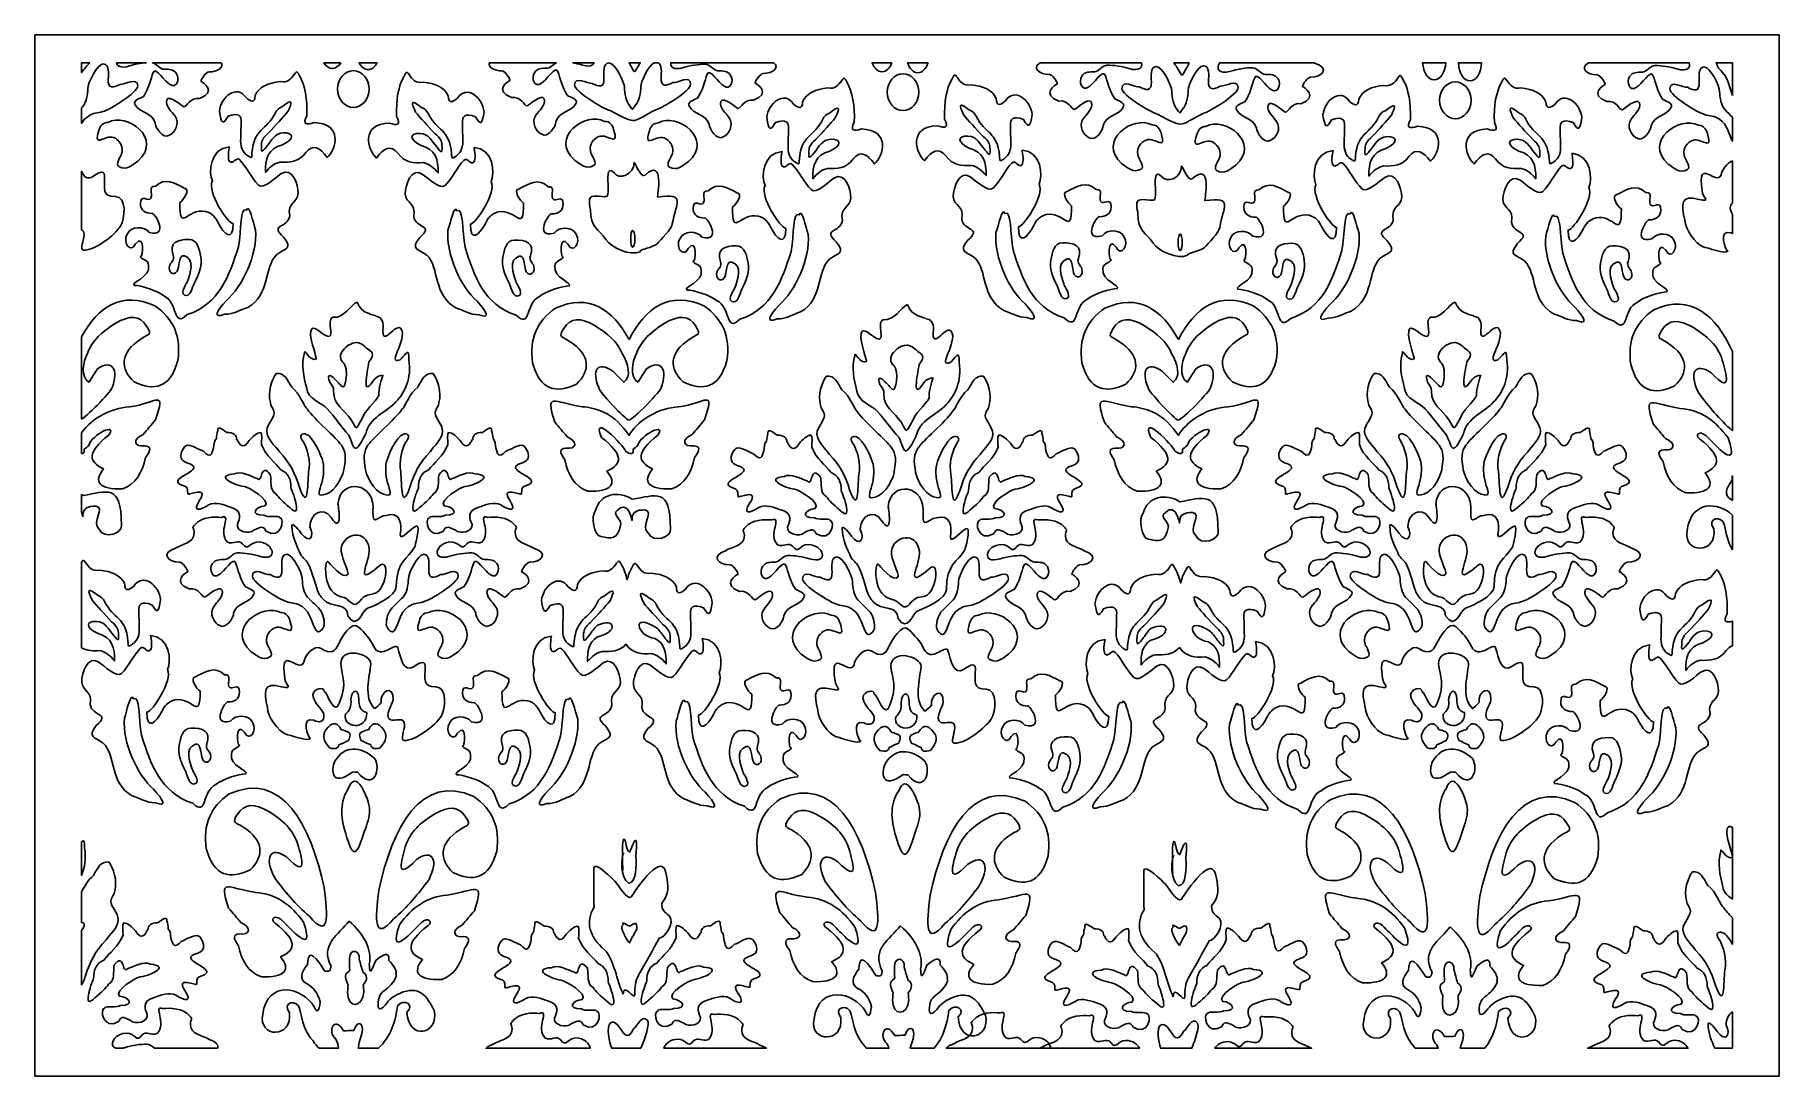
# Model space of a CAD drawing. Header units: centimetres. Extents: x 14.4 to 27, y -9 to -1.5.
import ezdxf

# ---------------------------------------------------------------- set-up
doc = ezdxf.new("R2010")
doc.units = ezdxf.units.CM
doc.header["$MEASUREMENT"] = 0
doc.layers.add('layer 1', color=7, linetype='Continuous')

msp = doc.modelspace()

# ---------------------------------------------------------------- linework, layer by layer
at = {"layer": 'layer 1', "color": 250, "lineweight": 30}
for points, knots in [([(14.66247, -9.00021), (14.66247, -9.00021), (14.39842, -9.00021), (14.39842, -9.00021), (14.39842, -9.00021), (14.39842, -9.00021), (14.39842, -1.48079), (14.39842, -1.48079), (14.39842, -1.48079), (14.39842, -1.48079), (26.99977, -1.48079), (26.99977, -1.48079), (26.99977, -1.48079), (26.99977, -1.48079), (26.99977, -9.00021), (26.99977, -9.00021), (26.99977, -9.00021), (26.99977, -9.00021), (14.66247, -9.00021), (14.66247, -9.00021)], [0, 0, 0, 0, 0.16666667, 0.16666667, 0.16666667, 0.16666667, 0.33333333, 0.33333333, 0.33333333, 0.33333333, 0.5, 0.5, 0.5, 0.5, 0.66666667, 0.66666667, 0.66666667, 0.66666667, 1, 1, 1, 1]), ([(14.79474, -1.68191), (14.77464, -1.70511), (14.75337, -1.72597), (14.73547, -1.75324), (14.73547, -1.75324), (14.73547, -1.75324), (14.73547, -1.68191), (14.73547, -1.68191), (14.73547, -1.68191), (14.73547, -1.68191), (14.79474, -1.68191), (14.79474, -1.68191)], [0, 0, 0, 0, 0.25, 0.25, 0.25, 0.25, 0.5, 0.5, 0.5, 0.5, 1, 1, 1, 1]), ([(14.89285, -1.69086), (14.93879, -1.69086), (14.92874, -1.76591), (14.92874, -1.7991), (14.92874, -1.7991), (14.92393, -1.8732), (14.96606, -1.86261), (15.01344, -1.83806), (15.01344, -1.83806), (15.04789, -1.84095), (15.14121, -1.78034), (15.14121, -1.84961), (15.14121, -1.84961), (15.14121, -1.89714), (14.93991, -2.02161), (14.88998, -2.03433), (14.88998, -2.03433), (14.84979, -2.04732), (14.81964, -2.04155), (14.78231, -2.06897), (14.78231, -2.06897), (14.76159, -2.08197), (14.74691, -2.0999), (14.73547, -2.11969), (14.73547, -2.11969), (14.73547, -2.11969), (14.73547, -2.0077), (14.73547, -2.0077), (14.73547, -2.0077), (14.73769, -2.00551), (14.73991, -2.00333), (14.74212, -2.00114), (14.74212, -2.00114), (14.76939, -1.97372), (14.78088, -1.90878), (14.78088, -1.86837), (14.78088, -1.86837), (14.78088, -1.83211), (14.84577, -1.69086), (14.89285, -1.69086)], [0, 0, 0, 0, 0.09090909, 0.09090909, 0.09090909, 0.09090909, 0.18181818, 0.18181818, 0.18181818, 0.18181818, 0.27272727, 0.27272727, 0.27272727, 0.27272727, 0.36363636, 0.36363636, 0.36363636, 0.36363636, 0.45454545, 0.45454545, 0.45454545, 0.45454545, 0.54545455, 0.54545455, 0.54545455, 0.54545455, 0.63636364, 0.63636364, 0.63636364, 0.63636364, 0.72727273, 0.72727273, 0.72727273, 0.72727273, 0.81818182, 0.81818182, 0.81818182, 0.81818182, 1, 1, 1, 1]), ([(15.20542, -1.68191), (15.16341, -1.685), (15.11625, -1.69326), (15.0815, -1.70491), (15.0815, -1.70491), (15.01988, -1.72348), (14.99171, -1.70683), (14.989, -1.68191), (14.989, -1.68191), (14.989, -1.68191), (15.20542, -1.68191), (15.20542, -1.68191)], [0, 0, 0, 0, 0.25, 0.25, 0.25, 0.25, 0.5, 0.5, 0.5, 0.5, 1, 1, 1, 1]), ([(15.7444, -1.68191), (15.76658, -1.71499), (15.71851, -1.74794), (15.65667, -1.74794), (15.65667, -1.74794), (15.6362, -1.74794), (15.59897, -1.80034), (15.59897, -1.81718), (15.59897, -1.81718), (15.6132, -1.82111), (15.71778, -1.89168), (15.5878, -1.94068), (15.5878, -1.94068), (15.51737, -1.92745), (15.49728, -2.00299), (15.47426, -2.00056), (15.47426, -2.00056), (15.46681, -1.99869), (15.36443, -1.907), (15.3514, -1.95004), (15.3514, -1.95004), (15.33651, -1.99495), (15.39049, -2.03612), (15.41096, -2.06793), (15.41096, -2.06793), (15.44772, -2.11845), (15.40895, -2.19205), (15.36815, -2.20453), (15.36815, -2.20453), (15.32468, -2.23838), (15.26345, -2.14268), (15.26764, -2.11658), (15.26764, -2.11658), (15.24158, -2.03424), (15.15596, -2.05108), (15.12059, -1.97998), (15.12059, -1.97998), (15.10756, -1.95191), (15.16713, -1.93507), (15.18201, -1.92571), (15.18201, -1.92571), (15.22112, -1.87555), (15.23786, -1.79048), (15.25088, -1.7573), (15.25088, -1.7573), (15.267, -1.69933), (15.34022, -1.82469), (15.37187, -1.83776), (15.37187, -1.83776), (15.42399, -1.87331), (15.44633, -1.7966), (15.42214, -1.76104), (15.42214, -1.76104), (15.3998, -1.72736), (15.36815, -1.72923), (15.32907, -1.72923), (15.32907, -1.72923), (15.30726, -1.72923), (15.2764, -1.68973), (15.24871, -1.68191), (15.24871, -1.68191), (15.24871, -1.68191), (15.7444, -1.68191), (15.7444, -1.68191)], [0, 0, 0, 0, 0.05882353, 0.05882353, 0.05882353, 0.05882353, 0.11764706, 0.11764706, 0.11764706, 0.11764706, 0.17647059, 0.17647059, 0.17647059, 0.17647059, 0.23529412, 0.23529412, 0.23529412, 0.23529412, 0.29411765, 0.29411765, 0.29411765, 0.29411765, 0.35294118, 0.35294118, 0.35294118, 0.35294118, 0.41176471, 0.41176471, 0.41176471, 0.41176471, 0.47058824, 0.47058824, 0.47058824, 0.47058824, 0.52941176, 0.52941176, 0.52941176, 0.52941176, 0.58823529, 0.58823529, 0.58823529, 0.58823529, 0.64705882, 0.64705882, 0.64705882, 0.64705882, 0.70588235, 0.70588235, 0.70588235, 0.70588235, 0.76470588, 0.76470588, 0.76470588, 0.76470588, 0.82352941, 0.82352941, 0.82352941, 0.82352941, 0.88235294, 0.88235294, 0.88235294, 0.88235294, 1, 1, 1, 1]), ([(16.3122, -1.77953), (16.34948, -1.84416), (16.36894, -1.94417), (16.36342, -2.06539), (16.36342, -2.06539), (16.33052, -2.12739), (16.35864, -2.13336), (16.41451, -2.11385), (16.41451, -2.11385), (16.62684, -2.12028), (16.57619, -2.30736), (16.50905, -2.36637), (16.50905, -2.36637), (16.45794, -2.29493), (16.40683, -2.26602), (16.35575, -2.33066), (16.35575, -2.33066), (16.30568, -2.39966), (16.23868, -2.4042), (16.16924, -2.39953), (16.16924, -2.39953), (16.12709, -2.40973), (16.09302, -2.43609), (16.06448, -2.4735), (16.06448, -2.4735), (16.06102, -2.37866), (16.08144, -2.30127), (16.18712, -2.27454), (16.18712, -2.27454), (16.2791, -2.2315), (16.268, -2.18482), (16.19528, -2.18814), (16.19528, -2.18814), (16.12913, -2.19115), (16.11143, -2.24076), (16.07167, -2.28897), (16.07167, -2.28897), (16.03605, -2.33214), (16.03171, -2.33358), (16.03574, -2.2685), (16.03574, -2.2685), (16.03715, -2.24578), (16.04774, -2.22079), (16.08492, -2.19037), (16.08492, -2.19037), (16.1406, -2.13221), (16.19079, -2.07659), (16.22628, -2.03404), (16.22628, -2.03404), (16.26123, -1.96165), (16.26173, -1.9387), (16.18332, -2.00098), (16.18332, -2.00098), (16.16096, -2.00822), (16.14576, -2.02343), (16.13571, -2.04411), (16.13571, -2.04411), (16.07217, -2.1749), (15.98197, -2.15266), (15.96672, -2.33297), (15.96672, -2.33297), (15.96382, -2.36729), (15.97061, -2.37578), (15.93398, -2.35184), (15.93398, -2.35184), (15.89526, -2.32655), (15.8814, -2.28297), (15.88564, -2.22608), (15.88564, -2.22608), (15.88649, -2.18867), (15.88734, -2.15126), (15.88819, -2.11385), (15.88819, -2.11385), (15.8924, -2.06443), (15.8711, -2.03938), (15.79365, -2.06794), (15.79365, -2.06794), (15.75483, -2.13399), (15.74574, -2.12208), (15.73176, -2.03223), (15.73176, -2.03223), (15.74041, -1.92697), (15.85965, -1.83404), (15.92396, -1.93408), (15.92396, -1.93408), (15.95813, -1.96233), (15.9883, -1.97813), (15.99038, -1.91745), (15.99038, -1.91745), (16.01722, -1.85465), (16.08462, -1.8276), (16.17179, -1.81797), (16.17179, -1.81797), (16.22366, -1.82959), (16.24955, -1.79797), (16.27356, -1.76323), (16.27356, -1.76323), (16.29365, -1.73416), (16.29508, -1.74984), (16.3122, -1.77953)], [0, 0, 0, 0, 0.03846154, 0.03846154, 0.03846154, 0.03846154, 0.07692308, 0.07692308, 0.07692308, 0.07692308, 0.11538462, 0.11538462, 0.11538462, 0.11538462, 0.15384615, 0.15384615, 0.15384615, 0.15384615, 0.19230769, 0.19230769, 0.19230769, 0.19230769, 0.23076923, 0.23076923, 0.23076923, 0.23076923, 0.26923077, 0.26923077, 0.26923077, 0.26923077, 0.30769231, 0.30769231, 0.30769231, 0.30769231, 0.34615385, 0.34615385, 0.34615385, 0.34615385, 0.38461538, 0.38461538, 0.38461538, 0.38461538, 0.42307692, 0.42307692, 0.42307692, 0.42307692, 0.46153846, 0.46153846, 0.46153846, 0.46153846, 0.5, 0.5, 0.5, 0.5, 0.53846154, 0.53846154, 0.53846154, 0.53846154, 0.57692308, 0.57692308, 0.57692308, 0.57692308, 0.61538462, 0.61538462, 0.61538462, 0.61538462, 0.65384615, 0.65384615, 0.65384615, 0.65384615, 0.69230769, 0.69230769, 0.69230769, 0.69230769, 0.73076923, 0.73076923, 0.73076923, 0.73076923, 0.76923077, 0.76923077, 0.76923077, 0.76923077, 0.80769231, 0.80769231, 0.80769231, 0.80769231, 0.84615385, 0.84615385, 0.84615385, 0.84615385, 0.88461538, 0.88461538, 0.88461538, 0.88461538, 0.92307692, 0.92307692, 0.92307692, 0.92307692, 1, 1, 1, 1]), ([(16.60813, -1.68191), (16.59286, -1.70761), (16.57124, -1.72369), (16.54732, -1.72369), (16.54732, -1.72369), (16.5234, -1.72369), (16.50177, -1.70761), (16.48649, -1.68191), (16.48649, -1.68191), (16.48649, -1.68191), (16.60813, -1.68191), (16.60813, -1.68191)], [0, 0, 0, 0, 0.25, 0.25, 0.25, 0.25, 0.5, 0.5, 0.5, 0.5, 1, 1, 1, 1]), ([(16.58536, -1.8718), (16.58536, -1.79859), (16.63662, -1.73888), (16.69948, -1.73888), (16.69948, -1.73888), (16.76233, -1.73888), (16.8136, -1.79859), (16.8136, -1.8718), (16.8136, -1.8718), (16.8136, -1.94501), (16.76233, -2.00472), (16.69948, -2.00472), (16.69948, -2.00472), (16.63662, -2.00472), (16.58536, -1.94501), (16.58536, -1.8718)], [0, 0, 0, 0, 0.2, 0.2, 0.2, 0.2, 0.4, 0.4, 0.4, 0.4, 0.6, 0.6, 0.6, 0.6, 1, 1, 1, 1]), ([(16.87099, -1.68191), (16.85563, -1.712), (16.83219, -1.73128), (16.80599, -1.73128), (16.80599, -1.73128), (16.7798, -1.73128), (16.75635, -1.712), (16.74098, -1.68191), (16.74098, -1.68191), (16.74098, -1.68191), (16.87099, -1.68191), (16.87099, -1.68191)], [0, 0, 0, 0, 0.25, 0.25, 0.25, 0.25, 0.5, 0.5, 0.5, 0.5, 1, 1, 1, 1]), ([(17.06309, -1.78333), (17.02582, -1.84796), (17.00636, -1.94796), (17.01189, -2.06919), (17.01189, -2.06919), (17.04479, -2.13119), (17.01666, -2.13715), (16.96079, -2.11765), (16.96079, -2.11765), (16.74846, -2.12408), (16.79911, -2.31116), (16.86626, -2.37017), (16.86626, -2.37017), (16.91736, -2.29873), (16.96846, -2.26982), (17.01955, -2.33446), (17.01955, -2.33446), (17.06962, -2.40346), (17.13663, -2.40799), (17.20606, -2.40333), (17.20606, -2.40333), (17.24821, -2.41353), (17.28229, -2.43988), (17.31082, -2.4773), (17.31082, -2.4773), (17.31428, -2.38246), (17.29385, -2.30507), (17.18818, -2.27834), (17.18818, -2.27834), (17.0962, -2.2353), (17.10729, -2.18862), (17.18002, -2.19194), (17.18002, -2.19194), (17.24617, -2.19495), (17.26386, -2.24456), (17.30363, -2.29277), (17.30363, -2.29277), (17.33925, -2.33594), (17.3436, -2.33738), (17.33955, -2.2723), (17.33955, -2.2723), (17.33814, -2.24958), (17.32755, -2.22459), (17.29038, -2.19417), (17.29038, -2.19417), (17.23471, -2.13601), (17.18451, -2.08039), (17.14902, -2.03784), (17.14902, -2.03784), (17.11407, -1.96545), (17.11357, -1.94249), (17.19198, -2.00478), (17.19198, -2.00478), (17.21434, -2.01202), (17.22955, -2.02723), (17.23959, -2.0479), (17.23959, -2.0479), (17.30313, -2.1787), (17.39332, -2.15645), (17.40858, -2.33677), (17.40858, -2.33677), (17.41149, -2.37109), (17.40469, -2.37957), (17.44132, -2.35564), (17.44132, -2.35564), (17.48004, -2.33035), (17.49389, -2.28676), (17.48967, -2.22988), (17.48967, -2.22988), (17.48881, -2.19247), (17.48796, -2.15506), (17.48711, -2.11765), (17.48711, -2.11765), (17.48289, -2.06823), (17.50419, -2.04318), (17.58164, -2.07174), (17.58164, -2.07174), (17.62046, -2.13779), (17.62956, -2.12588), (17.64355, -2.03603), (17.64355, -2.03603), (17.63489, -1.93077), (17.51565, -1.83784), (17.45134, -1.93788), (17.45134, -1.93788), (17.41717, -1.96612), (17.387, -1.98192), (17.38491, -1.92124), (17.38491, -1.92124), (17.35808, -1.85845), (17.29068, -1.8314), (17.20351, -1.82177), (17.20351, -1.82177), (17.15163, -1.83339), (17.12575, -1.80176), (17.10174, -1.76702), (17.10174, -1.76702), (17.08164, -1.73796), (17.08022, -1.75364), (17.06309, -1.78333)], [0, 0, 0, 0, 0.03846154, 0.03846154, 0.03846154, 0.03846154, 0.07692308, 0.07692308, 0.07692308, 0.07692308, 0.11538462, 0.11538462, 0.11538462, 0.11538462, 0.15384615, 0.15384615, 0.15384615, 0.15384615, 0.19230769, 0.19230769, 0.19230769, 0.19230769, 0.23076923, 0.23076923, 0.23076923, 0.23076923, 0.26923077, 0.26923077, 0.26923077, 0.26923077, 0.30769231, 0.30769231, 0.30769231, 0.30769231, 0.34615385, 0.34615385, 0.34615385, 0.34615385, 0.38461538, 0.38461538, 0.38461538, 0.38461538, 0.42307692, 0.42307692, 0.42307692, 0.42307692, 0.46153846, 0.46153846, 0.46153846, 0.46153846, 0.5, 0.5, 0.5, 0.5, 0.53846154, 0.53846154, 0.53846154, 0.53846154, 0.57692308, 0.57692308, 0.57692308, 0.57692308, 0.61538462, 0.61538462, 0.61538462, 0.61538462, 0.65384615, 0.65384615, 0.65384615, 0.65384615, 0.69230769, 0.69230769, 0.69230769, 0.69230769, 0.73076923, 0.73076923, 0.73076923, 0.73076923, 0.76923077, 0.76923077, 0.76923077, 0.76923077, 0.80769231, 0.80769231, 0.80769231, 0.80769231, 0.84615385, 0.84615385, 0.84615385, 0.84615385, 0.88461538, 0.88461538, 0.88461538, 0.88461538, 0.92307692, 0.92307692, 0.92307692, 0.92307692, 1, 1, 1, 1]), ([(17.68114, -1.68191), (17.66987, -1.71238), (17.71534, -1.74066), (17.77264, -1.74067), (17.77264, -1.74067), (17.79312, -1.74067), (17.83035, -1.79306), (17.83035, -1.8099), (17.83035, -1.8099), (17.8161, -1.81383), (17.71153, -1.8844), (17.84151, -1.93341), (17.84151, -1.93341), (17.91194, -1.92018), (17.93203, -1.99571), (17.95506, -1.99328), (17.95506, -1.99328), (17.9625, -1.99141), (18.06488, -1.89972), (18.0779, -1.94276), (18.0779, -1.94276), (18.0928, -1.98767), (18.03882, -2.02884), (18.01834, -2.06065), (18.01834, -2.06065), (17.98158, -2.11117), (18.02037, -2.18477), (18.06116, -2.19725), (18.06116, -2.19725), (18.10463, -2.2311), (18.16586, -2.13541), (18.16167, -2.1093), (18.16167, -2.1093), (18.18773, -2.02697), (18.27335, -2.04381), (18.30872, -1.9727), (18.30872, -1.9727), (18.32175, -1.94463), (18.26219, -1.92779), (18.2473, -1.91843), (18.2473, -1.91843), (18.2082, -1.86828), (18.19145, -1.7832), (18.17843, -1.75002), (18.17843, -1.75002), (18.16232, -1.69205), (18.08909, -1.81741), (18.05744, -1.83049), (18.05744, -1.83049), (18.00531, -1.86604), (17.98298, -1.78932), (18.00718, -1.75376), (18.00718, -1.75376), (18.02951, -1.72008), (18.06116, -1.72195), (18.10025, -1.72195), (18.10025, -1.72195), (18.11796, -1.72195), (18.14163, -1.69589), (18.16474, -1.68191), (18.16474, -1.68191), (18.16474, -1.68191), (17.68114, -1.68191), (17.68114, -1.68191)], [0, 0, 0, 0, 0.05882353, 0.05882353, 0.05882353, 0.05882353, 0.11764706, 0.11764706, 0.11764706, 0.11764706, 0.17647059, 0.17647059, 0.17647059, 0.17647059, 0.23529412, 0.23529412, 0.23529412, 0.23529412, 0.29411765, 0.29411765, 0.29411765, 0.29411765, 0.35294118, 0.35294118, 0.35294118, 0.35294118, 0.41176471, 0.41176471, 0.41176471, 0.41176471, 0.47058824, 0.47058824, 0.47058824, 0.47058824, 0.52941176, 0.52941176, 0.52941176, 0.52941176, 0.58823529, 0.58823529, 0.58823529, 0.58823529, 0.64705882, 0.64705882, 0.64705882, 0.64705882, 0.70588235, 0.70588235, 0.70588235, 0.70588235, 0.76470588, 0.76470588, 0.76470588, 0.76470588, 0.82352941, 0.82352941, 0.82352941, 0.82352941, 0.88235294, 0.88235294, 0.88235294, 0.88235294, 1, 1, 1, 1]), ([(18.28291, -1.68191), (18.30632, -1.68595), (18.3289, -1.69129), (18.34781, -1.69763), (18.34781, -1.69763), (18.4032, -1.71432), (18.43156, -1.70255), (18.4387, -1.68191), (18.4387, -1.68191), (18.4387, -1.68191), (18.28291, -1.68191), (18.28291, -1.68191)], [0, 0, 0, 0, 0.25, 0.25, 0.25, 0.25, 0.5, 0.5, 0.5, 0.5, 1, 1, 1, 1]), ([(18.54569, -1.68358), (18.49975, -1.68358), (18.5098, -1.75863), (18.5098, -1.79182), (18.5098, -1.79182), (18.51461, -1.86592), (18.47249, -1.85533), (18.4251, -1.83079), (18.4251, -1.83079), (18.39065, -1.83367), (18.29734, -1.77306), (18.29734, -1.84233), (18.29734, -1.84233), (18.29734, -1.88986), (18.50407, -2.01434), (18.554, -2.02706), (18.554, -2.02706), (18.76237, -2.13975), (18.70917, -2.10554), (18.88464, -2.02163), (18.88464, -2.02163), (18.93457, -2.00891), (19.13586, -1.88444), (19.13586, -1.83691), (19.13586, -1.83691), (19.13586, -1.76764), (19.04256, -1.82825), (19.0081, -1.82536), (19.0081, -1.82536), (18.96071, -1.84991), (18.9186, -1.8605), (18.92341, -1.7864), (18.92341, -1.7864), (18.92341, -1.75764), (18.93093, -1.69749), (18.90308, -1.68191), (18.90308, -1.68191), (18.90308, -1.68191), (18.87343, -1.68191), (18.87343, -1.68191), (18.87343, -1.68191), (18.82848, -1.70451), (18.77554, -1.82291), (18.77554, -1.85567), (18.77554, -1.85567), (18.77554, -1.89608), (18.76406, -1.96102), (18.73678, -1.98844), (18.73678, -1.98844), (18.71129, -2.02277), (18.72178, -2.02802), (18.69643, -1.99386), (18.69643, -1.99386), (18.66915, -1.96644), (18.65766, -1.9015), (18.65766, -1.86109), (18.65766, -1.86109), (18.65766, -1.82483), (18.59278, -1.68358), (18.54569, -1.68358)], [0, 0, 0, 0, 0.0625, 0.0625, 0.0625, 0.0625, 0.125, 0.125, 0.125, 0.125, 0.1875, 0.1875, 0.1875, 0.1875, 0.25, 0.25, 0.25, 0.25, 0.3125, 0.3125, 0.3125, 0.3125, 0.375, 0.375, 0.375, 0.375, 0.4375, 0.4375, 0.4375, 0.4375, 0.5, 0.5, 0.5, 0.5, 0.5625, 0.5625, 0.5625, 0.5625, 0.625, 0.625, 0.625, 0.625, 0.6875, 0.6875, 0.6875, 0.6875, 0.75, 0.75, 0.75, 0.75, 0.8125, 0.8125, 0.8125, 0.8125, 0.875, 0.875, 0.875, 0.875, 1, 1, 1, 1]), ([(18.69001, -1.68191), (18.69126, -1.68374), (18.69248, -1.68559), (18.69368, -1.68748), (18.69368, -1.68748), (18.73804, -1.75653), (18.71827, -1.774), (18.77162, -1.68191), (18.77162, -1.68191), (18.77162, -1.68191), (18.69001, -1.68191), (18.69001, -1.68191)], [0, 0, 0, 0, 0.25, 0.25, 0.25, 0.25, 0.5, 0.5, 0.5, 0.5, 1, 1, 1, 1]), ([(19.73646, -1.68191), (19.78077, -1.71843), (19.72885, -1.75965), (19.65967, -1.75965), (19.65967, -1.75965), (19.63919, -1.75965), (19.60196, -1.81205), (19.60196, -1.82889), (19.60196, -1.82889), (19.6162, -1.83282), (19.72077, -1.90339), (19.5908, -1.95239), (19.5908, -1.95239), (19.52037, -1.93916), (19.50028, -2.0147), (19.47725, -2.01227), (19.47725, -2.01227), (19.46981, -2.0104), (19.36743, -1.91871), (19.3544, -1.96175), (19.3544, -1.96175), (19.33951, -2.00666), (19.39349, -2.04783), (19.41397, -2.07964), (19.41397, -2.07964), (19.45073, -2.13016), (19.41194, -2.20376), (19.37115, -2.21624), (19.37115, -2.21624), (19.32768, -2.25009), (19.26645, -2.15439), (19.27064, -2.12829), (19.27064, -2.12829), (19.24457, -2.04595), (19.15896, -2.06279), (19.12358, -1.99169), (19.12358, -1.99169), (19.11056, -1.96362), (19.17012, -1.94678), (19.18501, -1.93742), (19.18501, -1.93742), (19.22411, -1.88726), (19.24086, -1.80219), (19.25388, -1.76901), (19.25388, -1.76901), (19.26999, -1.71104), (19.34321, -1.8364), (19.37487, -1.84947), (19.37487, -1.84947), (19.42699, -1.88503), (19.44933, -1.80831), (19.42514, -1.77275), (19.42514, -1.77275), (19.40279, -1.73907), (19.37115, -1.74094), (19.33206, -1.74094), (19.33206, -1.74094), (19.30787, -1.74094), (19.2725, -1.69229), (19.24272, -1.69229), (19.24272, -1.69229), (19.19432, -1.69229), (19.12917, -1.70165), (19.0845, -1.71662), (19.0845, -1.71662), (19.0136, -1.73799), (18.98697, -1.71274), (18.99247, -1.68191), (18.99247, -1.68191), (18.99247, -1.68191), (19.73646, -1.68191), (19.73646, -1.68191)], [0, 0, 0, 0, 0.05263158, 0.05263158, 0.05263158, 0.05263158, 0.10526316, 0.10526316, 0.10526316, 0.10526316, 0.15789474, 0.15789474, 0.15789474, 0.15789474, 0.21052632, 0.21052632, 0.21052632, 0.21052632, 0.26315789, 0.26315789, 0.26315789, 0.26315789, 0.31578947, 0.31578947, 0.31578947, 0.31578947, 0.36842105, 0.36842105, 0.36842105, 0.36842105, 0.42105263, 0.42105263, 0.42105263, 0.42105263, 0.47368421, 0.47368421, 0.47368421, 0.47368421, 0.52631579, 0.52631579, 0.52631579, 0.52631579, 0.57894737, 0.57894737, 0.57894737, 0.57894737, 0.63157895, 0.63157895, 0.63157895, 0.63157895, 0.68421053, 0.68421053, 0.68421053, 0.68421053, 0.73684211, 0.73684211, 0.73684211, 0.73684211, 0.78947368, 0.78947368, 0.78947368, 0.78947368, 0.84210526, 0.84210526, 0.84210526, 0.84210526, 0.89473684, 0.89473684, 0.89473684, 0.89473684, 1, 1, 1, 1]), ([(20.59042, -1.68191), (20.57575, -1.72054), (20.54908, -1.74648), (20.51871, -1.74648), (20.51871, -1.74648), (20.48834, -1.74648), (20.46165, -1.72054), (20.44699, -1.68191), (20.44699, -1.68191), (20.44699, -1.68191), (20.59042, -1.68191), (20.59042, -1.68191)], [0, 0, 0, 0, 0.25, 0.25, 0.25, 0.25, 0.5, 0.5, 0.5, 0.5, 1, 1, 1, 1]), ([(20.55675, -1.89459), (20.55675, -1.82138), (20.60801, -1.76167), (20.67087, -1.76167), (20.67087, -1.76167), (20.73373, -1.76167), (20.78499, -1.82138), (20.78499, -1.89459), (20.78499, -1.89459), (20.78499, -1.96779), (20.73373, -2.0275), (20.67087, -2.0275), (20.67087, -2.0275), (20.60801, -2.0275), (20.55675, -1.96779), (20.55675, -1.89459)], [0, 0, 0, 0, 0.2, 0.2, 0.2, 0.2, 0.4, 0.4, 0.4, 0.4, 0.6, 0.6, 0.6, 0.6, 1, 1, 1, 1]), ([(20.85177, -1.68191), (20.83784, -1.7247), (20.80971, -1.75407), (20.77738, -1.75407), (20.77738, -1.75407), (20.74506, -1.75407), (20.71691, -1.7247), (20.70298, -1.68191), (20.70298, -1.68191), (20.70298, -1.68191), (20.85177, -1.68191), (20.85177, -1.68191)], [0, 0, 0, 0, 0.25, 0.25, 0.25, 0.25, 0.5, 0.5, 0.5, 0.5, 1, 1, 1, 1]), ([(21.02221, -1.80285), (20.98494, -1.86747), (20.96548, -1.96748), (20.971, -2.0887), (20.971, -2.0887), (21.00389, -2.15071), (20.97577, -2.15667), (20.9199, -2.13716), (20.9199, -2.13716), (20.70758, -2.14359), (20.75822, -2.33068), (20.82536, -2.38968), (20.82536, -2.38968), (20.87647, -2.31825), (20.92758, -2.28933), (20.97866, -2.35397), (20.97866, -2.35397), (21.02874, -2.42297), (21.09573, -2.42751), (21.16518, -2.42284), (21.16518, -2.42284), (21.20733, -2.43304), (21.24139, -2.4594), (21.26993, -2.49681), (21.26993, -2.49681), (21.27339, -2.40197), (21.25297, -2.32459), (21.14729, -2.29786), (21.14729, -2.29786), (21.05531, -2.25481), (21.06641, -2.20814), (21.13913, -2.21145), (21.13913, -2.21145), (21.20528, -2.21446), (21.22298, -2.26407), (21.26274, -2.31228), (21.26274, -2.31228), (21.29836, -2.35545), (21.3027, -2.35689), (21.29867, -2.29181), (21.29867, -2.29181), (21.29726, -2.26909), (21.28667, -2.2441), (21.24949, -2.21369), (21.24949, -2.21369), (21.19381, -2.15552), (21.14362, -2.09991), (21.10813, -2.05735), (21.10813, -2.05735), (21.07319, -1.98497), (21.07268, -1.96201), (21.1511, -2.02429), (21.1511, -2.02429), (21.17345, -2.03153), (21.18866, -2.04674), (21.1987, -2.06742), (21.1987, -2.06742), (21.26224, -2.19822), (21.35244, -2.17597), (21.3677, -2.35628), (21.3677, -2.35628), (21.37059, -2.3906), (21.3638, -2.39909), (21.40044, -2.37515), (21.40044, -2.37515), (21.43915, -2.34986), (21.453, -2.30628), (21.44878, -2.24939), (21.44878, -2.24939), (21.44792, -2.21198), (21.44707, -2.17457), (21.44623, -2.13716), (21.44623, -2.13716), (21.44201, -2.08774), (21.46331, -2.06269), (21.54076, -2.09125), (21.54076, -2.09125), (21.57958, -2.1573), (21.58867, -2.14539), (21.60266, -2.05554), (21.60266, -2.05554), (21.594, -1.95028), (21.47476, -1.85735), (21.41046, -1.95739), (21.41046, -1.95739), (21.37628, -1.98564), (21.34612, -2.00144), (21.34403, -1.94076), (21.34403, -1.94076), (21.3172, -1.87796), (21.24979, -1.85091), (21.16263, -1.84128), (21.16263, -1.84128), (21.11075, -1.8529), (21.08486, -1.82128), (21.06085, -1.78654), (21.06085, -1.78654), (21.04076, -1.75747), (21.03933, -1.77315), (21.02221, -1.80285)], [0, 0, 0, 0, 0.03846154, 0.03846154, 0.03846154, 0.03846154, 0.07692308, 0.07692308, 0.07692308, 0.07692308, 0.11538462, 0.11538462, 0.11538462, 0.11538462, 0.15384615, 0.15384615, 0.15384615, 0.15384615, 0.19230769, 0.19230769, 0.19230769, 0.19230769, 0.23076923, 0.23076923, 0.23076923, 0.23076923, 0.26923077, 0.26923077, 0.26923077, 0.26923077, 0.30769231, 0.30769231, 0.30769231, 0.30769231, 0.34615385, 0.34615385, 0.34615385, 0.34615385, 0.38461538, 0.38461538, 0.38461538, 0.38461538, 0.42307692, 0.42307692, 0.42307692, 0.42307692, 0.46153846, 0.46153846, 0.46153846, 0.46153846, 0.5, 0.5, 0.5, 0.5, 0.53846154, 0.53846154, 0.53846154, 0.53846154, 0.57692308, 0.57692308, 0.57692308, 0.57692308, 0.61538462, 0.61538462, 0.61538462, 0.61538462, 0.65384615, 0.65384615, 0.65384615, 0.65384615, 0.69230769, 0.69230769, 0.69230769, 0.69230769, 0.73076923, 0.73076923, 0.73076923, 0.73076923, 0.76923077, 0.76923077, 0.76923077, 0.76923077, 0.80769231, 0.80769231, 0.80769231, 0.80769231, 0.84615385, 0.84615385, 0.84615385, 0.84615385, 0.88461538, 0.88461538, 0.88461538, 0.88461538, 0.92307692, 0.92307692, 0.92307692, 0.92307692, 1, 1, 1, 1]), ([(21.66003, -1.68191), (21.59962, -1.71991), (21.65367, -1.76651), (21.72723, -1.76651), (21.72723, -1.76651), (21.7477, -1.76651), (21.78493, -1.81891), (21.78493, -1.83575), (21.78493, -1.83575), (21.77069, -1.83967), (21.66612, -1.91024), (21.7961, -1.95925), (21.7961, -1.95925), (21.86653, -1.94602), (21.88662, -2.02155), (21.90964, -2.01913), (21.90964, -2.01913), (21.9171, -2.01726), (22.01947, -1.92557), (22.0325, -1.96861), (22.0325, -1.96861), (22.04739, -2.01351), (21.99341, -2.05468), (21.97294, -2.08649), (21.97294, -2.08649), (21.93618, -2.13701), (21.97495, -2.21061), (22.01574, -2.22309), (22.01574, -2.22309), (22.05922, -2.25694), (22.12045, -2.16125), (22.11626, -2.13515), (22.11626, -2.13515), (22.14232, -2.05281), (22.22795, -2.06965), (22.26331, -1.99855), (22.26331, -1.99855), (22.27634, -1.97048), (22.21677, -1.95363), (22.20188, -1.94428), (22.20188, -1.94428), (22.16279, -1.89412), (22.14604, -1.80904), (22.13301, -1.77587), (22.13301, -1.77587), (22.1169, -1.71789), (22.04368, -1.84325), (22.01202, -1.85633), (22.01202, -1.85633), (21.9599, -1.89188), (21.93756, -1.81516), (21.96177, -1.77961), (21.96177, -1.77961), (21.9841, -1.74593), (22.01574, -1.7478), (22.05483, -1.7478), (22.05483, -1.7478), (22.07904, -1.7478), (22.1144, -1.69914), (22.14418, -1.69914), (22.14418, -1.69914), (22.19258, -1.69914), (22.25772, -1.7085), (22.3024, -1.72347), (22.3024, -1.72347), (22.37849, -1.74641), (22.40361, -1.71564), (22.39271, -1.68191), (22.39271, -1.68191), (22.39271, -1.68191), (21.66003, -1.68191), (21.66003, -1.68191)], [0, 0, 0, 0, 0.05263158, 0.05263158, 0.05263158, 0.05263158, 0.10526316, 0.10526316, 0.10526316, 0.10526316, 0.15789474, 0.15789474, 0.15789474, 0.15789474, 0.21052632, 0.21052632, 0.21052632, 0.21052632, 0.26315789, 0.26315789, 0.26315789, 0.26315789, 0.31578947, 0.31578947, 0.31578947, 0.31578947, 0.36842105, 0.36842105, 0.36842105, 0.36842105, 0.42105263, 0.42105263, 0.42105263, 0.42105263, 0.47368421, 0.47368421, 0.47368421, 0.47368421, 0.52631579, 0.52631579, 0.52631579, 0.52631579, 0.57894737, 0.57894737, 0.57894737, 0.57894737, 0.63157895, 0.63157895, 0.63157895, 0.63157895, 0.68421053, 0.68421053, 0.68421053, 0.68421053, 0.73684211, 0.73684211, 0.73684211, 0.73684211, 0.78947368, 0.78947368, 0.78947368, 0.78947368, 0.84210526, 0.84210526, 0.84210526, 0.84210526, 0.89473684, 0.89473684, 0.89473684, 0.89473684, 1, 1, 1, 1]), ([(22.50028, -1.70943), (22.45434, -1.70943), (22.46439, -1.78447), (22.46439, -1.81767), (22.46439, -1.81767), (22.4692, -1.89176), (22.42708, -1.88117), (22.37969, -1.85663), (22.37969, -1.85663), (22.34524, -1.85952), (22.25193, -1.7989), (22.25193, -1.86818), (22.25193, -1.86818), (22.25193, -1.91571), (22.45865, -2.04018), (22.50858, -2.0529), (22.50858, -2.0529), (22.71696, -2.1656), (22.66377, -2.13139), (22.83923, -2.04748), (22.83923, -2.04748), (22.88916, -2.03476), (23.09046, -1.91028), (23.09046, -1.86275), (23.09046, -1.86275), (23.09046, -1.79348), (22.99714, -1.85409), (22.96269, -1.85121), (22.96269, -1.85121), (22.9153, -1.87575), (22.87319, -1.88634), (22.87799, -1.81224), (22.87799, -1.81224), (22.87799, -1.77905), (22.88804, -1.704), (22.8421, -1.704), (22.8421, -1.704), (22.79501, -1.704), (22.73013, -1.84525), (22.73013, -1.88151), (22.73013, -1.88151), (22.73013, -1.92192), (22.71864, -1.98686), (22.69136, -2.01428), (22.69136, -2.01428), (22.66589, -2.04861), (22.67637, -2.05387), (22.65101, -2.01971), (22.65101, -2.01971), (22.62374, -1.99229), (22.61226, -1.92734), (22.61226, -1.88694), (22.61226, -1.88694), (22.61226, -1.85067), (22.54736, -1.70943), (22.50028, -1.70943)], [0, 0, 0, 0, 0.06666667, 0.06666667, 0.06666667, 0.06666667, 0.13333333, 0.13333333, 0.13333333, 0.13333333, 0.2, 0.2, 0.2, 0.2, 0.26666667, 0.26666667, 0.26666667, 0.26666667, 0.33333333, 0.33333333, 0.33333333, 0.33333333, 0.4, 0.4, 0.4, 0.4, 0.46666667, 0.46666667, 0.46666667, 0.46666667, 0.53333333, 0.53333333, 0.53333333, 0.53333333, 0.6, 0.6, 0.6, 0.6, 0.66666667, 0.66666667, 0.66666667, 0.66666667, 0.73333333, 0.73333333, 0.73333333, 0.73333333, 0.8, 0.8, 0.8, 0.8, 0.86666667, 0.86666667, 0.86666667, 0.86666667, 1, 1, 1, 1]), ([(22.62489, -1.68191), (22.63308, -1.69163), (22.64099, -1.70198), (22.64828, -1.71332), (22.64828, -1.71332), (22.69388, -1.78431), (22.67169, -1.8008), (22.73086, -1.69978), (22.73086, -1.69978), (22.7321, -1.69408), (22.73439, -1.6881), (22.7375, -1.68191), (22.7375, -1.68191), (22.7375, -1.68191), (22.62489, -1.68191), (22.62489, -1.68191)], [0, 0, 0, 0, 0.2, 0.2, 0.2, 0.2, 0.4, 0.4, 0.4, 0.4, 0.6, 0.6, 0.6, 0.6, 1, 1, 1, 1]), ([(23.64199, -1.68191), (23.64333, -1.68274), (23.64463, -1.68358), (23.6459, -1.68445), (23.6459, -1.68445), (23.75781, -1.72374), (23.69893, -1.7855), (23.61426, -1.7855), (23.61426, -1.7855), (23.59379, -1.7855), (23.55656, -1.8379), (23.55656, -1.85473), (23.55656, -1.85473), (23.57079, -1.85866), (23.67537, -1.92923), (23.54538, -1.97824), (23.54538, -1.97824), (23.47496, -1.96501), (23.45487, -2.04054), (23.43185, -2.03811), (23.43185, -2.03811), (23.42439, -2.03625), (23.32202, -1.94455), (23.30899, -1.98759), (23.30899, -1.98759), (23.2941, -2.0325), (23.34808, -2.07367), (23.36855, -2.10548), (23.36855, -2.10548), (23.40531, -2.156), (23.36654, -2.2296), (23.32574, -2.24208), (23.32574, -2.24208), (23.28227, -2.27593), (23.22104, -2.18024), (23.22522, -2.15413), (23.22522, -2.15413), (23.19917, -2.0718), (23.11354, -2.08864), (23.07818, -2.01753), (23.07818, -2.01753), (23.06514, -1.98946), (23.12472, -1.97262), (23.1396, -1.96327), (23.1396, -1.96327), (23.1787, -1.91311), (23.19545, -1.82803), (23.20848, -1.79485), (23.20848, -1.79485), (23.22459, -1.73688), (23.29781, -1.86224), (23.32947, -1.87532), (23.32947, -1.87532), (23.38159, -1.91087), (23.40392, -1.83415), (23.37972, -1.7986), (23.37972, -1.7986), (23.35739, -1.76492), (23.32574, -1.76679), (23.28666, -1.76679), (23.28666, -1.76679), (23.26245, -1.76679), (23.22709, -1.71813), (23.19731, -1.71813), (23.19731, -1.71813), (23.14891, -1.71813), (23.08376, -1.72749), (23.03909, -1.74246), (23.03909, -1.74246), (22.94869, -1.76971), (22.93025, -1.72118), (22.95865, -1.68191), (22.95865, -1.68191), (22.95865, -1.68191), (23.64199, -1.68191), (23.64199, -1.68191)], [0, 0, 0, 0, 0.05, 0.05, 0.05, 0.05, 0.1, 0.1, 0.1, 0.1, 0.15, 0.15, 0.15, 0.15, 0.2, 0.2, 0.2, 0.2, 0.25, 0.25, 0.25, 0.25, 0.3, 0.3, 0.3, 0.3, 0.35, 0.35, 0.35, 0.35, 0.4, 0.4, 0.4, 0.4, 0.45, 0.45, 0.45, 0.45, 0.5, 0.5, 0.5, 0.5, 0.55, 0.55, 0.55, 0.55, 0.6, 0.6, 0.6, 0.6, 0.65, 0.65, 0.65, 0.65, 0.7, 0.7, 0.7, 0.7, 0.75, 0.75, 0.75, 0.75, 0.8, 0.8, 0.8, 0.8, 0.85, 0.85, 0.85, 0.85, 0.9, 0.9, 0.9, 0.9, 1, 1, 1, 1]), ([(24.28456, -1.80664), (24.32183, -1.87127), (24.34129, -1.97128), (24.33576, -2.0925), (24.33576, -2.0925), (24.30286, -2.1545), (24.33099, -2.16046), (24.38686, -2.14096), (24.38686, -2.14096), (24.59919, -2.14739), (24.54854, -2.33447), (24.48139, -2.39348), (24.48139, -2.39348), (24.43029, -2.32204), (24.37919, -2.29313), (24.32809, -2.35777), (24.32809, -2.35777), (24.27803, -2.42677), (24.21102, -2.43131), (24.14158, -2.42664), (24.14158, -2.42664), (24.09943, -2.43684), (24.06537, -2.4632), (24.03683, -2.50061), (24.03683, -2.50061), (24.03337, -2.40577), (24.05379, -2.32838), (24.15947, -2.30165), (24.15947, -2.30165), (24.25145, -2.25861), (24.24036, -2.21193), (24.16763, -2.21525), (24.16763, -2.21525), (24.10147, -2.21826), (24.08378, -2.26787), (24.04402, -2.31608), (24.04402, -2.31608), (24.0084, -2.35925), (24.00405, -2.36069), (24.00809, -2.29561), (24.00809, -2.29561), (24.0095, -2.27289), (24.0201, -2.2479), (24.05727, -2.21748), (24.05727, -2.21748), (24.11295, -2.15932), (24.16314, -2.1037), (24.19863, -2.06115), (24.19863, -2.06115), (24.23357, -1.98876), (24.23408, -1.96581), (24.15567, -2.02809), (24.15567, -2.02809), (24.13331, -2.03533), (24.1181, -2.05054), (24.10806, -2.07122), (24.10806, -2.07122), (24.04452, -2.20201), (23.95432, -2.17977), (23.93906, -2.36008), (23.93906, -2.36008), (23.93617, -2.3944), (23.94296, -2.40289), (23.90633, -2.37895), (23.90633, -2.37895), (23.86761, -2.35366), (23.85376, -2.31008), (23.85798, -2.25319), (23.85798, -2.25319), (23.85883, -2.21578), (23.85969, -2.17837), (23.86054, -2.14096), (23.86054, -2.14096), (23.86476, -2.09154), (23.84345, -2.06649), (23.766, -2.09505), (23.766, -2.09505), (23.72718, -2.1611), (23.71809, -2.14919), (23.70411, -2.05934), (23.70411, -2.05934), (23.71276, -1.95408), (23.832, -1.86115), (23.89631, -1.96119), (23.89631, -1.96119), (23.93048, -1.98944), (23.96064, -2.00524), (23.96274, -1.94456), (23.96274, -1.94456), (23.98956, -1.88176), (24.05697, -1.85471), (24.14414, -1.84508), (24.14414, -1.84508), (24.19601, -1.8567), (24.2219, -1.82508), (24.24591, -1.79034), (24.24591, -1.79034), (24.26601, -1.76127), (24.26743, -1.77695), (24.28456, -1.80664)], [0, 0, 0, 0, 0.03846154, 0.03846154, 0.03846154, 0.03846154, 0.07692308, 0.07692308, 0.07692308, 0.07692308, 0.11538462, 0.11538462, 0.11538462, 0.11538462, 0.15384615, 0.15384615, 0.15384615, 0.15384615, 0.19230769, 0.19230769, 0.19230769, 0.19230769, 0.23076923, 0.23076923, 0.23076923, 0.23076923, 0.26923077, 0.26923077, 0.26923077, 0.26923077, 0.30769231, 0.30769231, 0.30769231, 0.30769231, 0.34615385, 0.34615385, 0.34615385, 0.34615385, 0.38461538, 0.38461538, 0.38461538, 0.38461538, 0.42307692, 0.42307692, 0.42307692, 0.42307692, 0.46153846, 0.46153846, 0.46153846, 0.46153846, 0.5, 0.5, 0.5, 0.5, 0.53846154, 0.53846154, 0.53846154, 0.53846154, 0.57692308, 0.57692308, 0.57692308, 0.57692308, 0.61538462, 0.61538462, 0.61538462, 0.61538462, 0.65384615, 0.65384615, 0.65384615, 0.65384615, 0.69230769, 0.69230769, 0.69230769, 0.69230769, 0.73076923, 0.73076923, 0.73076923, 0.73076923, 0.76923077, 0.76923077, 0.76923077, 0.76923077, 0.80769231, 0.80769231, 0.80769231, 0.80769231, 0.84615385, 0.84615385, 0.84615385, 0.84615385, 0.88461538, 0.88461538, 0.88461538, 0.88461538, 0.92307692, 0.92307692, 0.92307692, 0.92307692, 1, 1, 1, 1]), ([(24.59133, -1.68191), (24.58816, -1.75059), (24.5519, -1.80506), (24.50787, -1.80506), (24.50787, -1.80506), (24.46385, -1.80506), (24.42758, -1.75059), (24.42441, -1.68191), (24.42441, -1.68191), (24.42441, -1.68191), (24.59133, -1.68191), (24.59133, -1.68191)], [0, 0, 0, 0, 0.25, 0.25, 0.25, 0.25, 0.5, 0.5, 0.5, 0.5, 1, 1, 1, 1]), ([(24.85022, -1.68191), (24.84947, -1.75412), (24.81219, -1.81266), (24.76655, -1.81266), (24.76655, -1.81266), (24.72091, -1.81266), (24.68361, -1.75412), (24.68288, -1.68191), (24.68288, -1.68191), (24.68288, -1.68191), (24.85022, -1.68191), (24.85022, -1.68191)], [0, 0, 0, 0, 0.25, 0.25, 0.25, 0.25, 0.5, 0.5, 0.5, 0.5, 1, 1, 1, 1]), ([(25.62256, -1.68191), (25.55498, -1.72037), (25.60988, -1.76925), (25.6852, -1.76925), (25.6852, -1.76925), (25.70568, -1.76925), (25.74291, -1.82165), (25.74291, -1.83849), (25.74291, -1.83849), (25.72866, -1.84241), (25.62409, -1.91298), (25.75407, -1.96199), (25.75407, -1.96199), (25.8245, -1.94876), (25.84459, -2.02429), (25.86762, -2.02187), (25.86762, -2.02187), (25.87506, -2.02), (25.97744, -1.92831), (25.99047, -1.97135), (25.99047, -1.97135), (26.00536, -2.01625), (25.95138, -2.05742), (25.9309, -2.08923), (25.9309, -2.08923), (25.89415, -2.13975), (25.93293, -2.21335), (25.97372, -2.22583), (25.97372, -2.22583), (26.01719, -2.25968), (26.07842, -2.16399), (26.07424, -2.13789), (26.07424, -2.13789), (26.10029, -2.05555), (26.18592, -2.07239), (26.22128, -2.00129), (26.22128, -2.00129), (26.23431, -1.97322), (26.17475, -1.95637), (26.15986, -1.94702), (26.15986, -1.94702), (26.12076, -1.89686), (26.10401, -1.81178), (26.09099, -1.77861), (26.09099, -1.77861), (26.07488, -1.72063), (26.00165, -1.84599), (25.97, -1.85907), (25.97, -1.85907), (25.91787, -1.89462), (25.89554, -1.8179), (25.91974, -1.78235), (25.91974, -1.78235), (25.94207, -1.74867), (25.97372, -1.75054), (26.01281, -1.75054), (26.01281, -1.75054), (26.03701, -1.75054), (26.07237, -1.70189), (26.10216, -1.70189), (26.10216, -1.70189), (26.15055, -1.70189), (26.2157, -1.71124), (26.26037, -1.72621), (26.26037, -1.72621), (26.33852, -1.74977), (26.3629, -1.71668), (26.34972, -1.68191), (26.34972, -1.68191), (26.34972, -1.68191), (25.62256, -1.68191), (25.62256, -1.68191)], [0, 0, 0, 0, 0.05263158, 0.05263158, 0.05263158, 0.05263158, 0.10526316, 0.10526316, 0.10526316, 0.10526316, 0.15789474, 0.15789474, 0.15789474, 0.15789474, 0.21052632, 0.21052632, 0.21052632, 0.21052632, 0.26315789, 0.26315789, 0.26315789, 0.26315789, 0.31578947, 0.31578947, 0.31578947, 0.31578947, 0.36842105, 0.36842105, 0.36842105, 0.36842105, 0.42105263, 0.42105263, 0.42105263, 0.42105263, 0.47368421, 0.47368421, 0.47368421, 0.47368421, 0.52631579, 0.52631579, 0.52631579, 0.52631579, 0.57894737, 0.57894737, 0.57894737, 0.57894737, 0.63157895, 0.63157895, 0.63157895, 0.63157895, 0.68421053, 0.68421053, 0.68421053, 0.68421053, 0.73684211, 0.73684211, 0.73684211, 0.73684211, 0.78947368, 0.78947368, 0.78947368, 0.78947368, 0.84210526, 0.84210526, 0.84210526, 0.84210526, 0.89473684, 0.89473684, 0.89473684, 0.89473684, 1, 1, 1, 1]), ([(26.45825, -1.71217), (26.41232, -1.71217), (26.42237, -1.78721), (26.42237, -1.82041), (26.42237, -1.82041), (26.42717, -1.8945), (26.38505, -1.88391), (26.33767, -1.85937), (26.33767, -1.85937), (26.30322, -1.86226), (26.2099, -1.80164), (26.2099, -1.87092), (26.2099, -1.87092), (26.2099, -1.91845), (26.41119, -2.04292), (26.46112, -2.05564), (26.46112, -2.05564), (26.50132, -2.06863), (26.53147, -2.06286), (26.56879, -2.09028), (26.56879, -2.09028), (26.62736, -2.12701), (26.63773, -2.20318), (26.66272, -2.24924), (26.66272, -2.24924), (26.66272, -2.24924), (26.66272, -2.07546), (26.66272, -2.07546), (26.66272, -2.07546), (26.64481, -2.05779), (26.6269, -2.04012), (26.60899, -2.02245), (26.60899, -2.02245), (26.58172, -1.99503), (26.57023, -1.93008), (26.57023, -1.88968), (26.57023, -1.88968), (26.57023, -1.85341), (26.50534, -1.71217), (26.45825, -1.71217)], [0, 0, 0, 0, 0.09090909, 0.09090909, 0.09090909, 0.09090909, 0.18181818, 0.18181818, 0.18181818, 0.18181818, 0.27272727, 0.27272727, 0.27272727, 0.27272727, 0.36363636, 0.36363636, 0.36363636, 0.36363636, 0.45454545, 0.45454545, 0.45454545, 0.45454545, 0.54545455, 0.54545455, 0.54545455, 0.54545455, 0.63636364, 0.63636364, 0.63636364, 0.63636364, 0.72727273, 0.72727273, 0.72727273, 0.72727273, 0.81818182, 0.81818182, 0.81818182, 0.81818182, 1, 1, 1, 1]), ([(26.66272, -1.91775), (26.60855, -1.74118), (26.61094, -1.78198), (26.5617, -1.72006), (26.5617, -1.72006), (26.55622, -1.7072), (26.55045, -1.69454), (26.5447, -1.68191), (26.5447, -1.68191), (26.5447, -1.68191), (26.66272, -1.68191), (26.66272, -1.68191), (26.66272, -1.68191), (26.66272, -1.68191), (26.66272, -1.91775), (26.66272, -1.91775)], [0, 0, 0, 0, 0.2, 0.2, 0.2, 0.2, 0.4, 0.4, 0.4, 0.4, 0.6, 0.6, 0.6, 0.6, 1, 1, 1, 1]), ([(20.2669, -1.82563), (20.30418, -1.89026), (20.32364, -1.99026), (20.31811, -2.11149), (20.31811, -2.11149), (20.28521, -2.17349), (20.31334, -2.17945), (20.36921, -2.15995), (20.36921, -2.15995), (20.58154, -2.16638), (20.53089, -2.35346), (20.46374, -2.41247), (20.46374, -2.41247), (20.41264, -2.34103), (20.36153, -2.31212), (20.31045, -2.37676), (20.31045, -2.37676), (20.26038, -2.44576), (20.19337, -2.4503), (20.12394, -2.44563), (20.12394, -2.44563), (20.08178, -2.45583), (20.04771, -2.48218), (20.01918, -2.5196), (20.01918, -2.5196), (20.01572, -2.42476), (20.03614, -2.34737), (20.14182, -2.32064), (20.14182, -2.32064), (20.23379, -2.2776), (20.2227, -2.23092), (20.14998, -2.23424), (20.14998, -2.23424), (20.08383, -2.23725), (20.06613, -2.28686), (20.02637, -2.33507), (20.02637, -2.33507), (19.99075, -2.37824), (19.9864, -2.37968), (19.99044, -2.3146), (19.99044, -2.3146), (19.99185, -2.29188), (20.00244, -2.26689), (20.03962, -2.23647), (20.03962, -2.23647), (20.09529, -2.17831), (20.14549, -2.12269), (20.18097, -2.08014), (20.18097, -2.08014), (20.21593, -2.00775), (20.21643, -1.9848), (20.13802, -2.04708), (20.13802, -2.04708), (20.11566, -2.05432), (20.10045, -2.06953), (20.0904, -2.0902), (20.0904, -2.0902), (20.02687, -2.221), (19.93667, -2.19875), (19.92142, -2.37907), (19.92142, -2.37907), (19.91851, -2.41339), (19.92531, -2.42187), (19.88868, -2.39794), (19.88868, -2.39794), (19.84996, -2.37265), (19.8361, -2.32906), (19.84033, -2.27218), (19.84033, -2.27218), (19.84119, -2.23477), (19.84204, -2.19736), (19.84289, -2.15995), (19.84289, -2.15995), (19.8471, -2.11053), (19.8258, -2.08548), (19.74835, -2.11404), (19.74835, -2.11404), (19.70953, -2.18009), (19.70044, -2.16818), (19.68645, -2.07833), (19.68645, -2.07833), (19.69511, -1.97307), (19.81435, -1.88014), (19.87866, -1.98018), (19.87866, -1.98018), (19.91282, -2.00843), (19.943, -2.02422), (19.94508, -1.96354), (19.94508, -1.96354), (19.97192, -1.90075), (20.03932, -1.8737), (20.12649, -1.86407), (20.12649, -1.86407), (20.17837, -1.87569), (20.20425, -1.84406), (20.22826, -1.80933), (20.22826, -1.80933), (20.24835, -1.78026), (20.24977, -1.79594), (20.2669, -1.82563)], [0, 0, 0, 0, 0.03846154, 0.03846154, 0.03846154, 0.03846154, 0.07692308, 0.07692308, 0.07692308, 0.07692308, 0.11538462, 0.11538462, 0.11538462, 0.11538462, 0.15384615, 0.15384615, 0.15384615, 0.15384615, 0.19230769, 0.19230769, 0.19230769, 0.19230769, 0.23076923, 0.23076923, 0.23076923, 0.23076923, 0.26923077, 0.26923077, 0.26923077, 0.26923077, 0.30769231, 0.30769231, 0.30769231, 0.30769231, 0.34615385, 0.34615385, 0.34615385, 0.34615385, 0.38461538, 0.38461538, 0.38461538, 0.38461538, 0.42307692, 0.42307692, 0.42307692, 0.42307692, 0.46153846, 0.46153846, 0.46153846, 0.46153846, 0.5, 0.5, 0.5, 0.5, 0.53846154, 0.53846154, 0.53846154, 0.53846154, 0.57692308, 0.57692308, 0.57692308, 0.57692308, 0.61538462, 0.61538462, 0.61538462, 0.61538462, 0.65384615, 0.65384615, 0.65384615, 0.65384615, 0.69230769, 0.69230769, 0.69230769, 0.69230769, 0.73076923, 0.73076923, 0.73076923, 0.73076923, 0.76923077, 0.76923077, 0.76923077, 0.76923077, 0.80769231, 0.80769231, 0.80769231, 0.80769231, 0.84615385, 0.84615385, 0.84615385, 0.84615385, 0.88461538, 0.88461538, 0.88461538, 0.88461538, 0.92307692, 0.92307692, 0.92307692, 0.92307692, 1, 1, 1, 1]), ([(24.54591, -1.95317), (24.54591, -1.87996), (24.59718, -1.82025), (24.66003, -1.82025), (24.66003, -1.82025), (24.72289, -1.82025), (24.77416, -1.87996), (24.77416, -1.95317), (24.77416, -1.95317), (24.77416, -2.02638), (24.72289, -2.08609), (24.66003, -2.08609), (24.66003, -2.08609), (24.59718, -2.08609), (24.54591, -2.02638), (24.54591, -1.95317)], [0, 0, 0, 0, 0.2, 0.2, 0.2, 0.2, 0.4, 0.4, 0.4, 0.4, 0.6, 0.6, 0.6, 0.6, 1, 1, 1, 1]), ([(24.9936, -1.82563), (24.95633, -1.89026), (24.93686, -1.99026), (24.9424, -2.11149), (24.9424, -2.11149), (24.97529, -2.17349), (24.94717, -2.17945), (24.89129, -2.15995), (24.89129, -2.15995), (24.67897, -2.16638), (24.72961, -2.35346), (24.79676, -2.41247), (24.79676, -2.41247), (24.84786, -2.34103), (24.89897, -2.31212), (24.95005, -2.37676), (24.95005, -2.37676), (25.00012, -2.44576), (25.06713, -2.4503), (25.13657, -2.44563), (25.13657, -2.44563), (25.17872, -2.45583), (25.21279, -2.48218), (25.24132, -2.5196), (25.24132, -2.5196), (25.24479, -2.42476), (25.22436, -2.34737), (25.11869, -2.32064), (25.11869, -2.32064), (25.02671, -2.2776), (25.0378, -2.23092), (25.11052, -2.23424), (25.11052, -2.23424), (25.17667, -2.23725), (25.19438, -2.28686), (25.23413, -2.33507), (25.23413, -2.33507), (25.26975, -2.37824), (25.2741, -2.37968), (25.27006, -2.3146), (25.27006, -2.3146), (25.26865, -2.29188), (25.25806, -2.26689), (25.22089, -2.23647), (25.22089, -2.23647), (25.16521, -2.17831), (25.11502, -2.12269), (25.07953, -2.08014), (25.07953, -2.08014), (25.04458, -2.00775), (25.04407, -1.9848), (25.12248, -2.04708), (25.12248, -2.04708), (25.14484, -2.05432), (25.16005, -2.06953), (25.1701, -2.0902), (25.1701, -2.0902), (25.23364, -2.221), (25.32383, -2.19875), (25.33909, -2.37907), (25.33909, -2.37907), (25.34199, -2.41339), (25.33519, -2.42187), (25.37183, -2.39794), (25.37183, -2.39794), (25.41055, -2.37265), (25.4244, -2.32906), (25.42017, -2.27218), (25.42017, -2.27218), (25.41931, -2.23477), (25.41846, -2.19736), (25.41761, -2.15995), (25.41761, -2.15995), (25.4134, -2.11053), (25.43471, -2.08548), (25.51215, -2.11404), (25.51215, -2.11404), (25.55097, -2.18009), (25.56007, -2.16818), (25.57405, -2.07833), (25.57405, -2.07833), (25.56539, -1.97307), (25.44615, -1.88014), (25.38184, -1.98018), (25.38184, -1.98018), (25.34768, -2.00843), (25.31751, -2.02422), (25.31542, -1.96354), (25.31542, -1.96354), (25.28859, -1.90075), (25.22118, -1.8737), (25.13401, -1.86407), (25.13401, -1.86407), (25.08214, -1.87569), (25.05625, -1.84406), (25.03225, -1.80933), (25.03225, -1.80933), (25.01215, -1.78026), (25.01073, -1.79594), (24.9936, -1.82563)], [0, 0, 0, 0, 0.03846154, 0.03846154, 0.03846154, 0.03846154, 0.07692308, 0.07692308, 0.07692308, 0.07692308, 0.11538462, 0.11538462, 0.11538462, 0.11538462, 0.15384615, 0.15384615, 0.15384615, 0.15384615, 0.19230769, 0.19230769, 0.19230769, 0.19230769, 0.23076923, 0.23076923, 0.23076923, 0.23076923, 0.26923077, 0.26923077, 0.26923077, 0.26923077, 0.30769231, 0.30769231, 0.30769231, 0.30769231, 0.34615385, 0.34615385, 0.34615385, 0.34615385, 0.38461538, 0.38461538, 0.38461538, 0.38461538, 0.42307692, 0.42307692, 0.42307692, 0.42307692, 0.46153846, 0.46153846, 0.46153846, 0.46153846, 0.5, 0.5, 0.5, 0.5, 0.53846154, 0.53846154, 0.53846154, 0.53846154, 0.57692308, 0.57692308, 0.57692308, 0.57692308, 0.61538462, 0.61538462, 0.61538462, 0.61538462, 0.65384615, 0.65384615, 0.65384615, 0.65384615, 0.69230769, 0.69230769, 0.69230769, 0.69230769, 0.73076923, 0.73076923, 0.73076923, 0.73076923, 0.76923077, 0.76923077, 0.76923077, 0.76923077, 0.80769231, 0.80769231, 0.80769231, 0.80769231, 0.84615385, 0.84615385, 0.84615385, 0.84615385, 0.88461538, 0.88461538, 0.88461538, 0.88461538, 0.92307692, 0.92307692, 0.92307692, 0.92307692, 1, 1, 1, 1]), ([(14.86048, -2.17066), (14.87021, -2.13916), (14.88834, -2.1124), (14.92534, -2.1124), (14.92534, -2.1124), (15.06138, -2.03623), (15.32707, -2.23045), (15.1426, -2.39232), (15.1426, -2.39232), (15.09517, -2.42461), (15.06304, -2.46153), (15.0049, -2.43231), (15.0049, -2.43231), (14.97584, -2.41846), (15.01867, -2.35848), (15.02479, -2.34002), (15.02479, -2.34002), (15.04009, -2.29235), (15.01867, -2.25236), (14.98042, -2.22775), (14.98042, -2.22775), (14.91393, -2.18319), (14.81557, -2.31601), (14.86048, -2.17066)], [0, 0, 0, 0, 0.14285714, 0.14285714, 0.14285714, 0.14285714, 0.28571429, 0.28571429, 0.28571429, 0.28571429, 0.42857143, 0.42857143, 0.42857143, 0.42857143, 0.57142857, 0.57142857, 0.57142857, 0.57142857, 0.71428571, 0.71428571, 0.71428571, 0.71428571, 1, 1, 1, 1]), ([(18.57969, -2.16338), (18.56996, -2.13189), (18.55183, -2.10512), (18.51483, -2.10512), (18.51483, -2.10512), (18.3788, -2.02896), (18.1131, -2.22317), (18.29759, -2.38504), (18.29759, -2.38504), (18.34501, -2.41734), (18.37714, -2.45425), (18.43527, -2.42503), (18.43527, -2.42503), (18.46434, -2.41119), (18.4215, -2.3512), (18.41539, -2.33275), (18.41539, -2.33275), (18.40009, -2.28507), (18.4215, -2.24508), (18.45975, -2.22047), (18.45975, -2.22047), (18.52624, -2.17591), (18.6246, -2.30873), (18.57969, -2.16338)], [0, 0, 0, 0, 0.14285714, 0.14285714, 0.14285714, 0.14285714, 0.28571429, 0.28571429, 0.28571429, 0.28571429, 0.42857143, 0.42857143, 0.42857143, 0.42857143, 0.57142857, 0.57142857, 0.57142857, 0.57142857, 0.71428571, 0.71428571, 0.71428571, 0.71428571, 1, 1, 1, 1]), ([(18.83804, -2.17423), (18.84778, -2.14273), (18.8659, -2.11597), (18.90291, -2.11597), (18.90291, -2.11597), (19.03893, -2.0398), (19.30462, -2.23402), (19.12015, -2.39589), (19.12015, -2.39589), (19.07273, -2.42818), (19.0406, -2.4651), (18.98246, -2.43588), (18.98246, -2.43588), (18.95339, -2.42203), (18.99623, -2.36205), (19.00235, -2.34359), (19.00235, -2.34359), (19.01765, -2.29592), (18.99623, -2.25593), (18.95799, -2.23132), (18.95799, -2.23132), (18.89149, -2.18676), (18.79313, -2.31958), (18.83804, -2.17423)], [0, 0, 0, 0, 0.14285714, 0.14285714, 0.14285714, 0.14285714, 0.28571429, 0.28571429, 0.28571429, 0.28571429, 0.42857143, 0.42857143, 0.42857143, 0.42857143, 0.57142857, 0.57142857, 0.57142857, 0.57142857, 0.71428571, 0.71428571, 0.71428571, 0.71428571, 1, 1, 1, 1]), ([(22.53428, -2.18923), (22.52455, -2.15773), (22.50642, -2.13097), (22.46942, -2.13097), (22.46942, -2.13097), (22.33339, -2.0548), (22.0677, -2.24902), (22.25217, -2.41088), (22.25217, -2.41088), (22.2996, -2.44318), (22.33173, -2.48009), (22.38986, -2.45087), (22.38986, -2.45087), (22.41893, -2.43703), (22.37609, -2.37705), (22.36997, -2.35859), (22.36997, -2.35859), (22.35467, -2.31091), (22.37609, -2.27092), (22.41434, -2.24632), (22.41434, -2.24632), (22.48084, -2.20175), (22.5792, -2.33458), (22.53428, -2.18923)], [0, 0, 0, 0, 0.14285714, 0.14285714, 0.14285714, 0.14285714, 0.28571429, 0.28571429, 0.28571429, 0.28571429, 0.42857143, 0.42857143, 0.42857143, 0.42857143, 0.57142857, 0.57142857, 0.57142857, 0.57142857, 0.71428571, 0.71428571, 0.71428571, 0.71428571, 1, 1, 1, 1]), ([(22.79263, -2.20008), (22.80236, -2.16858), (22.82049, -2.14181), (22.8575, -2.14181), (22.8575, -2.14181), (22.99352, -2.06565), (23.25922, -2.25987), (23.07474, -2.42173), (23.07474, -2.42173), (23.02731, -2.45403), (22.99518, -2.49094), (22.93705, -2.46172), (22.93705, -2.46172), (22.90798, -2.44788), (22.95082, -2.3879), (22.95694, -2.36944), (22.95694, -2.36944), (22.97224, -2.32176), (22.95082, -2.28177), (22.91257, -2.25716), (22.91257, -2.25716), (22.84608, -2.2126), (22.74772, -2.34543), (22.79263, -2.20008)], [0, 0, 0, 0, 0.14285714, 0.14285714, 0.14285714, 0.14285714, 0.28571429, 0.28571429, 0.28571429, 0.28571429, 0.42857143, 0.42857143, 0.42857143, 0.42857143, 0.57142857, 0.57142857, 0.57142857, 0.57142857, 0.71428571, 0.71428571, 0.71428571, 0.71428571, 1, 1, 1, 1]), ([(26.48138, -2.19197), (26.47166, -2.16047), (26.45353, -2.13371), (26.41652, -2.13371), (26.41652, -2.13371), (26.2805, -2.05754), (26.0148, -2.25176), (26.19928, -2.41362), (26.19928, -2.41362), (26.24671, -2.44592), (26.27884, -2.48283), (26.33697, -2.45361), (26.33697, -2.45361), (26.36604, -2.43977), (26.3232, -2.37979), (26.31708, -2.36133), (26.31708, -2.36133), (26.30178, -2.31365), (26.3232, -2.27366), (26.36145, -2.24906), (26.36145, -2.24906), (26.42795, -2.20449), (26.5263, -2.33732), (26.48138, -2.19197)], [0, 0, 0, 0, 0.14285714, 0.14285714, 0.14285714, 0.14285714, 0.28571429, 0.28571429, 0.28571429, 0.28571429, 0.42857143, 0.42857143, 0.42857143, 0.42857143, 0.57142857, 0.57142857, 0.57142857, 0.57142857, 0.71428571, 0.71428571, 0.71428571, 0.71428571, 1, 1, 1, 1]), ([(15.80443, -2.28904), (15.79855, -2.30958), (15.78973, -2.38003), (15.80443, -2.3947), (15.80443, -2.3947), (15.83089, -2.42112), (15.85147, -2.35655), (15.87793, -2.38296), (15.87793, -2.38296), (15.92203, -2.42699), (15.96319, -2.51504), (16.01317, -2.56494), (16.01317, -2.56494), (16.04845, -2.60016), (16.14253, -2.50624), (16.17781, -2.48276), (16.17781, -2.48276), (16.25719, -2.42992), (16.30129, -2.562), (16.30129, -2.62364), (16.30129, -2.62364), (16.29501, -2.70165), (16.22073, -2.68449), (16.23954, -2.788), (16.23954, -2.788), (16.22567, -2.879), (16.08827, -2.8467), (16.19545, -2.94063), (16.19545, -2.94063), (16.26796, -3.02907), (16.20296, -3.02196), (16.14547, -3.06684), (16.14547, -3.06684), (16.05139, -3.16076), (16.10137, -3.35448), (15.93673, -3.4484), (15.93673, -3.4484), (15.87793, -3.46601), (15.83677, -3.4983), (15.76915, -3.4983), (15.76915, -3.4983), (15.68045, -3.53181), (15.71217, -3.4766), (15.78126, -3.40082), (15.78126, -3.40082), (15.89843, -3.29852), (16.0077, -3.06671), (15.99259, -2.8878), (15.99259, -2.8878), (15.97495, -2.83497), (15.94555, -2.69408), (15.92791, -2.74691), (15.92791, -2.74691), (15.88004, -2.71749), (15.89083, -2.89263), (15.86911, -3.01107), (15.86911, -3.01107), (15.80149, -3.21946), (15.73387, -3.42492), (15.49867, -3.50123), (15.49867, -3.50123), (15.39162, -3.60364), (15.4355, -3.41145), (15.33109, -3.36622), (15.33109, -3.36622), (15.29068, -3.32926), (15.1628, -3.28962), (15.11648, -3.28991), (15.11648, -3.28991), (15.08936, -3.26555), (15.23496, -3.23433), (15.21938, -3.14609), (15.21938, -3.14609), (15.21938, -3.10206), (15.16645, -3.105), (15.16057, -3.08151), (15.16057, -3.08151), (15.1814, -3.08983), (15.19071, -2.90394), (15.12529, -2.99052), (15.12529, -2.99052), (15.09002, -3.0639), (15.02828, -2.97585), (15.0665, -2.91715), (15.0665, -2.91715), (15.09002, -2.86153), (15.18998, -2.85817), (15.22525, -2.90834), (15.22525, -2.90834), (15.37681, -2.94782), (15.25939, -2.75392), (15.2429, -2.77039), (15.2429, -2.77039), (15.20173, -2.77039), (15.16057, -2.74985), (15.16057, -2.69995), (15.16057, -2.69995), (15.16057, -2.6207), (15.21938, -2.69408), (15.23701, -2.65886), (15.23701, -2.65886), (15.25171, -2.62657), (15.21349, -2.57081), (15.26935, -2.57374), (15.26935, -2.57374), (15.33894, -2.50727), (15.40852, -2.55109), (15.47809, -2.58842), (15.47809, -2.58842), (15.52455, -2.59253), (15.47182, -2.67725), (15.44575, -2.69115), (15.44575, -2.69115), (15.44576, -2.91742), (15.49573, -2.72916), (15.63097, -2.75572), (15.63097, -2.75572), (15.68095, -2.77039), (15.70447, -2.79975), (15.72211, -2.8379), (15.72211, -2.8379), (15.76327, -2.92008), (15.83089, -2.98172), (15.83089, -2.84377), (15.83089, -2.84377), (15.79262, -2.84551), (15.63973, -2.61218), (15.68095, -2.53559), (15.68095, -2.53559), (15.65259, -2.47638), (15.66249, -2.29973), (15.80443, -2.28904)], [0, 0, 0, 0, 0.02941176, 0.02941176, 0.02941176, 0.02941176, 0.05882353, 0.05882353, 0.05882353, 0.05882353, 0.08823529, 0.08823529, 0.08823529, 0.08823529, 0.11764706, 0.11764706, 0.11764706, 0.11764706, 0.14705882, 0.14705882, 0.14705882, 0.14705882, 0.17647059, 0.17647059, 0.17647059, 0.17647059, 0.20588235, 0.20588235, 0.20588235, 0.20588235, 0.23529412, 0.23529412, 0.23529412, 0.23529412, 0.26470588, 0.26470588, 0.26470588, 0.26470588, 0.29411765, 0.29411765, 0.29411765, 0.29411765, 0.32352941, 0.32352941, 0.32352941, 0.32352941, 0.35294118, 0.35294118, 0.35294118, 0.35294118, 0.38235294, 0.38235294, 0.38235294, 0.38235294, 0.41176471, 0.41176471, 0.41176471, 0.41176471, 0.44117647, 0.44117647, 0.44117647, 0.44117647, 0.47058824, 0.47058824, 0.47058824, 0.47058824, 0.5, 0.5, 0.5, 0.5, 0.52941176, 0.52941176, 0.52941176, 0.52941176, 0.55882353, 0.55882353, 0.55882353, 0.55882353, 0.58823529, 0.58823529, 0.58823529, 0.58823529, 0.61764706, 0.61764706, 0.61764706, 0.61764706, 0.64705882, 0.64705882, 0.64705882, 0.64705882, 0.67647059, 0.67647059, 0.67647059, 0.67647059, 0.70588235, 0.70588235, 0.70588235, 0.70588235, 0.73529412, 0.73529412, 0.73529412, 0.73529412, 0.76470588, 0.76470588, 0.76470588, 0.76470588, 0.79411765, 0.79411765, 0.79411765, 0.79411765, 0.82352941, 0.82352941, 0.82352941, 0.82352941, 0.85294118, 0.85294118, 0.85294118, 0.85294118, 0.88235294, 0.88235294, 0.88235294, 0.88235294, 0.91176471, 0.91176471, 0.91176471, 0.91176471, 0.94117647, 0.94117647, 0.94117647, 0.94117647, 1, 1, 1, 1]), ([(17.57087, -2.29284), (17.57675, -2.31338), (17.58557, -2.38382), (17.57087, -2.3985), (17.57087, -2.3985), (17.54441, -2.42492), (17.52383, -2.36034), (17.49737, -2.38676), (17.49737, -2.38676), (17.45327, -2.43079), (17.41211, -2.51884), (17.36213, -2.56873), (17.36213, -2.56873), (17.32685, -2.60396), (17.23277, -2.51003), (17.19749, -2.48655), (17.19749, -2.48655), (17.11811, -2.43372), (17.07401, -2.5658), (17.07401, -2.62744), (17.07401, -2.62744), (17.08028, -2.70545), (17.15457, -2.68829), (17.13575, -2.7918), (17.13575, -2.7918), (17.14963, -2.8828), (17.28703, -2.8505), (17.17986, -2.94443), (17.17986, -2.94443), (17.10734, -3.03287), (17.17234, -3.02576), (17.22983, -3.07064), (17.22983, -3.07064), (17.32391, -3.16456), (17.27393, -3.35828), (17.43857, -3.4522), (17.43857, -3.4522), (17.49737, -3.46981), (17.53853, -3.50209), (17.60615, -3.50209), (17.60615, -3.50209), (17.69485, -3.5356), (17.66312, -3.4804), (17.59404, -3.40462), (17.59404, -3.40462), (17.47688, -3.30231), (17.3676, -3.07051), (17.38271, -2.8916), (17.38271, -2.8916), (17.40035, -2.83876), (17.42975, -2.69788), (17.44739, -2.75071), (17.44739, -2.75071), (17.49526, -2.72129), (17.48447, -2.89643), (17.50619, -3.01487), (17.50619, -3.01487), (17.57381, -3.22326), (17.64143, -3.42872), (17.87663, -3.50503), (17.87663, -3.50503), (17.98367, -3.60743), (17.9398, -3.41525), (18.04421, -3.37001), (18.04421, -3.37001), (18.08462, -3.33306), (18.2125, -3.29341), (18.25883, -3.2937), (18.25883, -3.2937), (18.28595, -3.26935), (18.14034, -3.23813), (18.15593, -3.14988), (18.15593, -3.14988), (18.15593, -3.10586), (18.20885, -3.10879), (18.21472, -3.08531), (18.21472, -3.08531), (18.19389, -3.09362), (18.18458, -2.90774), (18.25001, -2.99432), (18.25001, -2.99432), (18.28529, -3.0677), (18.34703, -2.97965), (18.30881, -2.92095), (18.30881, -2.92095), (18.28529, -2.86532), (18.18532, -2.86197), (18.15005, -2.91214), (18.15005, -2.91214), (17.99849, -2.95162), (18.11591, -2.75772), (18.13241, -2.77419), (18.13241, -2.77419), (18.17357, -2.77419), (18.21472, -2.75365), (18.21472, -2.70375), (18.21472, -2.70375), (18.21472, -2.6245), (18.15593, -2.69788), (18.13828, -2.66266), (18.13828, -2.66266), (18.12358, -2.63037), (18.1618, -2.57461), (18.10595, -2.57754), (18.10595, -2.57754), (18.03637, -2.51106), (17.96679, -2.55489), (17.89721, -2.59222), (17.89721, -2.59222), (17.85075, -2.59633), (17.90348, -2.68105), (17.92955, -2.69494), (17.92955, -2.69494), (17.92955, -2.92122), (17.87957, -2.73295), (17.74433, -2.75952), (17.74433, -2.75952), (17.69435, -2.77419), (17.67083, -2.80354), (17.65319, -2.8417), (17.65319, -2.8417), (17.61203, -2.92388), (17.54441, -2.98552), (17.54441, -2.84757), (17.54441, -2.84757), (17.58267, -2.84931), (17.73557, -2.61598), (17.69435, -2.53939), (17.69435, -2.53939), (17.72272, -2.48017), (17.71281, -2.30353), (17.57087, -2.29284)], [0, 0, 0, 0, 0.02941176, 0.02941176, 0.02941176, 0.02941176, 0.05882353, 0.05882353, 0.05882353, 0.05882353, 0.08823529, 0.08823529, 0.08823529, 0.08823529, 0.11764706, 0.11764706, 0.11764706, 0.11764706, 0.14705882, 0.14705882, 0.14705882, 0.14705882, 0.17647059, 0.17647059, 0.17647059, 0.17647059, 0.20588235, 0.20588235, 0.20588235, 0.20588235, 0.23529412, 0.23529412, 0.23529412, 0.23529412, 0.26470588, 0.26470588, 0.26470588, 0.26470588, 0.29411765, 0.29411765, 0.29411765, 0.29411765, 0.32352941, 0.32352941, 0.32352941, 0.32352941, 0.35294118, 0.35294118, 0.35294118, 0.35294118, 0.38235294, 0.38235294, 0.38235294, 0.38235294, 0.41176471, 0.41176471, 0.41176471, 0.41176471, 0.44117647, 0.44117647, 0.44117647, 0.44117647, 0.47058824, 0.47058824, 0.47058824, 0.47058824, 0.5, 0.5, 0.5, 0.5, 0.52941176, 0.52941176, 0.52941176, 0.52941176, 0.55882353, 0.55882353, 0.55882353, 0.55882353, 0.58823529, 0.58823529, 0.58823529, 0.58823529, 0.61764706, 0.61764706, 0.61764706, 0.61764706, 0.64705882, 0.64705882, 0.64705882, 0.64705882, 0.67647059, 0.67647059, 0.67647059, 0.67647059, 0.70588235, 0.70588235, 0.70588235, 0.70588235, 0.73529412, 0.73529412, 0.73529412, 0.73529412, 0.76470588, 0.76470588, 0.76470588, 0.76470588, 0.79411765, 0.79411765, 0.79411765, 0.79411765, 0.82352941, 0.82352941, 0.82352941, 0.82352941, 0.85294118, 0.85294118, 0.85294118, 0.85294118, 0.88235294, 0.88235294, 0.88235294, 0.88235294, 0.91176471, 0.91176471, 0.91176471, 0.91176471, 0.94117647, 0.94117647, 0.94117647, 0.94117647, 1, 1, 1, 1]), ([(18.77026, -3.04678), (18.70284, -3.07957), (18.56109, -3.01744), (18.52305, -2.95876), (18.52305, -2.95876), (18.47119, -2.87937), (18.41242, -2.87592), (18.41242, -2.74476), (18.41242, -2.74476), (18.41242, -2.72059), (18.3813, -2.64466), (18.44007, -2.64466), (18.44007, -2.64466), (18.53688, -2.64466), (18.54034, -2.67572), (18.54034, -2.58253), (18.54034, -2.58253), (18.54034, -2.5273), (18.52305, -2.41685), (18.58529, -2.47898), (18.58529, -2.47898), (18.61641, -2.52616), (18.72705, -2.49624), (18.72704, -2.40304), (18.72704, -2.40304), (18.72704, -2.38233), (18.77545, -2.52385), (18.80656, -2.49278), (18.80656, -2.49278), (18.95062, -2.3637), (18.89492, -2.6442), (18.89646, -2.65156), (18.89646, -2.65156), (19.11049, -2.62269), (19.02793, -2.69539), (19.00363, -2.84485), (19.00363, -2.84485), (19.00363, -2.87592), (18.9172, -2.96566), (18.893, -2.98982), (18.893, -2.98982), (18.86534, -3.01744), (18.76507, -3.02779), (18.77026, -3.04678)], [0, 0, 0, 0, 0.08333333, 0.08333333, 0.08333333, 0.08333333, 0.16666667, 0.16666667, 0.16666667, 0.16666667, 0.25, 0.25, 0.25, 0.25, 0.33333333, 0.33333333, 0.33333333, 0.33333333, 0.41666667, 0.41666667, 0.41666667, 0.41666667, 0.5, 0.5, 0.5, 0.5, 0.58333333, 0.58333333, 0.58333333, 0.58333333, 0.66666667, 0.66666667, 0.66666667, 0.66666667, 0.75, 0.75, 0.75, 0.75, 0.83333333, 0.83333333, 0.83333333, 0.83333333, 1, 1, 1, 1]), ([(19.79716, -2.32248), (19.79129, -2.34302), (19.78247, -2.41347), (19.79716, -2.42814), (19.79716, -2.42814), (19.82362, -2.45456), (19.84421, -2.38998), (19.87067, -2.4164), (19.87067, -2.4164), (19.91476, -2.46043), (19.95592, -2.54848), (20.00591, -2.59838), (20.00591, -2.59838), (20.04118, -2.6336), (20.13527, -2.53968), (20.17054, -2.51619), (20.17054, -2.51619), (20.24993, -2.46336), (20.29402, -2.59544), (20.29402, -2.65708), (20.29402, -2.65708), (20.28775, -2.73509), (20.21347, -2.71793), (20.23228, -2.82144), (20.23228, -2.82144), (20.21841, -2.91244), (20.081, -2.88014), (20.18819, -2.97407), (20.18819, -2.97407), (20.2607, -3.06251), (20.1957, -3.0554), (20.13821, -3.10028), (20.13821, -3.10028), (20.04412, -3.1942), (20.09411, -3.38792), (19.92946, -3.48184), (19.92946, -3.48184), (19.87067, -3.49945), (19.82951, -3.53174), (19.76188, -3.53174), (19.76188, -3.53174), (19.67319, -3.56525), (19.70491, -3.51004), (19.774, -3.43426), (19.774, -3.43426), (19.89117, -3.33196), (20.00044, -3.10015), (19.98533, -2.92124), (19.98533, -2.92124), (19.96769, -2.86841), (19.93829, -2.72752), (19.92065, -2.78035), (19.92065, -2.78035), (19.87278, -2.75093), (19.88357, -2.92607), (19.86184, -3.04451), (19.86184, -3.04451), (19.79423, -3.2529), (19.72661, -3.45836), (19.49141, -3.53467), (19.49141, -3.53467), (19.38436, -3.63708), (19.42824, -3.44489), (19.32383, -3.39966), (19.32383, -3.39966), (19.28342, -3.3627), (19.15554, -3.32306), (19.10921, -3.32334), (19.10921, -3.32334), (19.08209, -3.29899), (19.2277, -3.26777), (19.21211, -3.17953), (19.21211, -3.17953), (19.21211, -3.1355), (19.15919, -3.13843), (19.15331, -3.11495), (19.15331, -3.11495), (19.17414, -3.12327), (19.18345, -2.93738), (19.11803, -3.02396), (19.11803, -3.02396), (19.08275, -3.09734), (19.02101, -3.00929), (19.05923, -2.95059), (19.05923, -2.95059), (19.08275, -2.89497), (19.18272, -2.89161), (19.21799, -2.94178), (19.21799, -2.94178), (19.36955, -2.98126), (19.25213, -2.78736), (19.23563, -2.80383), (19.23563, -2.80383), (19.19447, -2.80383), (19.15331, -2.78329), (19.15331, -2.73339), (19.15331, -2.73339), (19.15331, -2.65414), (19.21211, -2.72752), (19.22975, -2.6923), (19.22975, -2.6923), (19.24445, -2.66001), (19.20623, -2.60425), (19.26209, -2.60718), (19.26209, -2.60718), (19.33167, -2.5407), (19.40126, -2.58453), (19.47083, -2.62186), (19.47083, -2.62186), (19.51729, -2.62597), (19.46456, -2.71069), (19.43849, -2.72459), (19.43849, -2.72459), (19.43849, -2.95086), (19.48847, -2.7626), (19.62371, -2.78916), (19.62371, -2.78916), (19.67368, -2.80383), (19.6972, -2.83319), (19.71485, -2.87134), (19.71485, -2.87134), (19.75601, -2.95352), (19.82362, -3.01516), (19.82362, -2.87721), (19.82362, -2.87721), (19.78536, -2.87895), (19.63247, -2.64562), (19.67368, -2.56903), (19.67368, -2.56903), (19.64533, -2.50981), (19.65523, -2.33317), (19.79716, -2.32248)], [0, 0, 0, 0, 0.02941176, 0.02941176, 0.02941176, 0.02941176, 0.05882353, 0.05882353, 0.05882353, 0.05882353, 0.08823529, 0.08823529, 0.08823529, 0.08823529, 0.11764706, 0.11764706, 0.11764706, 0.11764706, 0.14705882, 0.14705882, 0.14705882, 0.14705882, 0.17647059, 0.17647059, 0.17647059, 0.17647059, 0.20588235, 0.20588235, 0.20588235, 0.20588235, 0.23529412, 0.23529412, 0.23529412, 0.23529412, 0.26470588, 0.26470588, 0.26470588, 0.26470588, 0.29411765, 0.29411765, 0.29411765, 0.29411765, 0.32352941, 0.32352941, 0.32352941, 0.32352941, 0.35294118, 0.35294118, 0.35294118, 0.35294118, 0.38235294, 0.38235294, 0.38235294, 0.38235294, 0.41176471, 0.41176471, 0.41176471, 0.41176471, 0.44117647, 0.44117647, 0.44117647, 0.44117647, 0.47058824, 0.47058824, 0.47058824, 0.47058824, 0.5, 0.5, 0.5, 0.5, 0.52941176, 0.52941176, 0.52941176, 0.52941176, 0.55882353, 0.55882353, 0.55882353, 0.55882353, 0.58823529, 0.58823529, 0.58823529, 0.58823529, 0.61764706, 0.61764706, 0.61764706, 0.61764706, 0.64705882, 0.64705882, 0.64705882, 0.64705882, 0.67647059, 0.67647059, 0.67647059, 0.67647059, 0.70588235, 0.70588235, 0.70588235, 0.70588235, 0.73529412, 0.73529412, 0.73529412, 0.73529412, 0.76470588, 0.76470588, 0.76470588, 0.76470588, 0.79411765, 0.79411765, 0.79411765, 0.79411765, 0.82352941, 0.82352941, 0.82352941, 0.82352941, 0.85294118, 0.85294118, 0.85294118, 0.85294118, 0.88235294, 0.88235294, 0.88235294, 0.88235294, 0.91176471, 0.91176471, 0.91176471, 0.91176471, 0.94117647, 0.94117647, 0.94117647, 0.94117647, 1, 1, 1, 1]), ([(21.52998, -2.31235), (21.53586, -2.3329), (21.54469, -2.40334), (21.52998, -2.41801), (21.52998, -2.41801), (21.50353, -2.44443), (21.48294, -2.37986), (21.45649, -2.40628), (21.45649, -2.40628), (21.41239, -2.4503), (21.37122, -2.53835), (21.32124, -2.58825), (21.32124, -2.58825), (21.28597, -2.62347), (21.19188, -2.52955), (21.1566, -2.50607), (21.1566, -2.50607), (21.07722, -2.45323), (21.03313, -2.58531), (21.03313, -2.64695), (21.03313, -2.64695), (21.0394, -2.72496), (21.11368, -2.70781), (21.09487, -2.81132), (21.09487, -2.81132), (21.10874, -2.90231), (21.24615, -2.87001), (21.13897, -2.96394), (21.13897, -2.96394), (21.06645, -3.05238), (21.13145, -3.04527), (21.18894, -3.09015), (21.18894, -3.09015), (21.28302, -3.18407), (21.23304, -3.37779), (21.39768, -3.47171), (21.39768, -3.47171), (21.45649, -3.48932), (21.49764, -3.52161), (21.56526, -3.52161), (21.56526, -3.52161), (21.65396, -3.55512), (21.62224, -3.49991), (21.55315, -3.42413), (21.55315, -3.42413), (21.43598, -3.32183), (21.32671, -3.09002), (21.34182, -2.91111), (21.34182, -2.91111), (21.35946, -2.85828), (21.38887, -2.71739), (21.4065, -2.77023), (21.4065, -2.77023), (21.45437, -2.7408), (21.44359, -2.91594), (21.4653, -3.03438), (21.4653, -3.03438), (21.53292, -3.24277), (21.60054, -3.44823), (21.83574, -3.52454), (21.83574, -3.52454), (21.94279, -3.62695), (21.89891, -3.43477), (22.00332, -3.38953), (22.00332, -3.38953), (22.04373, -3.35257), (22.17161, -3.31293), (22.21794, -3.31322), (22.21794, -3.31322), (22.24505, -3.28886), (22.09945, -3.25764), (22.11504, -3.1694), (22.11504, -3.1694), (22.11504, -3.12537), (22.16796, -3.12831), (22.17384, -3.10483), (22.17384, -3.10483), (22.15301, -3.11314), (22.1437, -2.92725), (22.20912, -3.01384), (22.20912, -3.01384), (22.2444, -3.08721), (22.30614, -2.99916), (22.26792, -2.94046), (22.26792, -2.94046), (22.2444, -2.88484), (22.14443, -2.88148), (22.10916, -2.93166), (22.10916, -2.93166), (21.9576, -2.97113), (22.07502, -2.77723), (22.09152, -2.79371), (22.09152, -2.79371), (22.13268, -2.79371), (22.17384, -2.77316), (22.17384, -2.72326), (22.17384, -2.72326), (22.17384, -2.64402), (22.11504, -2.71739), (22.0974, -2.68217), (22.0974, -2.68217), (22.0827, -2.64989), (22.12092, -2.59412), (22.06506, -2.59705), (22.06506, -2.59705), (21.99548, -2.53058), (21.92589, -2.5744), (21.85632, -2.61173), (21.85632, -2.61173), (21.80986, -2.61584), (21.86259, -2.70056), (21.88866, -2.71446), (21.88866, -2.71446), (21.88866, -2.94073), (21.83868, -2.75247), (21.70344, -2.77903), (21.70344, -2.77903), (21.65346, -2.79371), (21.62995, -2.82306), (21.6123, -2.86121), (21.6123, -2.86121), (21.57114, -2.9434), (21.50353, -3.00503), (21.50353, -2.86708), (21.50353, -2.86708), (21.54179, -2.86882), (21.69468, -2.6355), (21.65346, -2.5589), (21.65346, -2.5589), (21.68183, -2.49969), (21.67192, -2.32304), (21.52998, -2.31235)], [0, 0, 0, 0, 0.02941176, 0.02941176, 0.02941176, 0.02941176, 0.05882353, 0.05882353, 0.05882353, 0.05882353, 0.08823529, 0.08823529, 0.08823529, 0.08823529, 0.11764706, 0.11764706, 0.11764706, 0.11764706, 0.14705882, 0.14705882, 0.14705882, 0.14705882, 0.17647059, 0.17647059, 0.17647059, 0.17647059, 0.20588235, 0.20588235, 0.20588235, 0.20588235, 0.23529412, 0.23529412, 0.23529412, 0.23529412, 0.26470588, 0.26470588, 0.26470588, 0.26470588, 0.29411765, 0.29411765, 0.29411765, 0.29411765, 0.32352941, 0.32352941, 0.32352941, 0.32352941, 0.35294118, 0.35294118, 0.35294118, 0.35294118, 0.38235294, 0.38235294, 0.38235294, 0.38235294, 0.41176471, 0.41176471, 0.41176471, 0.41176471, 0.44117647, 0.44117647, 0.44117647, 0.44117647, 0.47058824, 0.47058824, 0.47058824, 0.47058824, 0.5, 0.5, 0.5, 0.5, 0.52941176, 0.52941176, 0.52941176, 0.52941176, 0.55882353, 0.55882353, 0.55882353, 0.55882353, 0.58823529, 0.58823529, 0.58823529, 0.58823529, 0.61764706, 0.61764706, 0.61764706, 0.61764706, 0.64705882, 0.64705882, 0.64705882, 0.64705882, 0.67647059, 0.67647059, 0.67647059, 0.67647059, 0.70588235, 0.70588235, 0.70588235, 0.70588235, 0.73529412, 0.73529412, 0.73529412, 0.73529412, 0.76470588, 0.76470588, 0.76470588, 0.76470588, 0.79411765, 0.79411765, 0.79411765, 0.79411765, 0.82352941, 0.82352941, 0.82352941, 0.82352941, 0.85294118, 0.85294118, 0.85294118, 0.85294118, 0.88235294, 0.88235294, 0.88235294, 0.88235294, 0.91176471, 0.91176471, 0.91176471, 0.91176471, 0.94117647, 0.94117647, 0.94117647, 0.94117647, 1, 1, 1, 1]), ([(22.72485, -3.07262), (22.65743, -3.10541), (22.51567, -3.04328), (22.47764, -2.9846), (22.47764, -2.9846), (22.42578, -2.90521), (22.367, -2.90176), (22.367, -2.7706), (22.367, -2.7706), (22.367, -2.74644), (22.33589, -2.6705), (22.39467, -2.6705), (22.39467, -2.6705), (22.49148, -2.6705), (22.49493, -2.70157), (22.49493, -2.60837), (22.49493, -2.60837), (22.49493, -2.55314), (22.47764, -2.44269), (22.53988, -2.50482), (22.53988, -2.50482), (22.57099, -2.552), (22.68163, -2.52209), (22.68163, -2.42888), (22.68163, -2.42888), (22.68163, -2.40817), (22.73004, -2.54969), (22.76115, -2.51863), (22.76115, -2.51863), (22.90521, -2.38954), (22.84951, -2.67004), (22.85105, -2.6774), (22.85105, -2.6774), (23.06509, -2.64853), (22.98252, -2.72124), (22.95823, -2.8707), (22.95823, -2.8707), (22.95823, -2.90176), (22.87179, -2.99151), (22.84759, -3.01567), (22.84759, -3.01567), (22.81993, -3.04328), (22.71966, -3.05364), (22.72485, -3.07262)], [0, 0, 0, 0, 0.08333333, 0.08333333, 0.08333333, 0.08333333, 0.16666667, 0.16666667, 0.16666667, 0.16666667, 0.25, 0.25, 0.25, 0.25, 0.33333333, 0.33333333, 0.33333333, 0.33333333, 0.41666667, 0.41666667, 0.41666667, 0.41666667, 0.5, 0.5, 0.5, 0.5, 0.58333333, 0.58333333, 0.58333333, 0.58333333, 0.66666667, 0.66666667, 0.66666667, 0.66666667, 0.75, 0.75, 0.75, 0.75, 0.83333333, 0.83333333, 0.83333333, 0.83333333, 1, 1, 1, 1]), ([(23.77678, -2.31615), (23.7709, -2.33669), (23.76208, -2.40714), (23.77678, -2.42181), (23.77678, -2.42181), (23.80324, -2.44823), (23.82382, -2.38366), (23.85028, -2.41007), (23.85028, -2.41007), (23.89438, -2.4541), (23.93554, -2.54215), (23.98552, -2.59205), (23.98552, -2.59205), (24.0208, -2.62727), (24.11488, -2.53335), (24.15016, -2.50987), (24.15016, -2.50987), (24.22954, -2.45703), (24.27364, -2.58911), (24.27364, -2.65075), (24.27364, -2.65075), (24.26736, -2.72876), (24.19308, -2.7116), (24.2119, -2.81511), (24.2119, -2.81511), (24.19803, -2.90611), (24.06061, -2.87381), (24.1678, -2.96774), (24.1678, -2.96774), (24.24031, -3.05618), (24.17531, -3.04907), (24.11781, -3.09395), (24.11781, -3.09395), (24.02374, -3.18787), (24.07372, -3.38159), (23.90908, -3.47551), (23.90908, -3.47551), (23.85028, -3.49312), (23.80912, -3.52541), (23.7415, -3.52541), (23.7415, -3.52541), (23.6528, -3.55892), (23.68453, -3.50371), (23.75361, -3.42793), (23.75361, -3.42793), (23.87078, -3.32563), (23.98006, -3.09382), (23.96494, -2.91491), (23.96494, -2.91491), (23.9473, -2.86208), (23.9179, -2.72119), (23.90026, -2.77402), (23.90026, -2.77402), (23.8524, -2.7446), (23.86318, -2.91974), (23.84146, -3.03818), (23.84146, -3.03818), (23.77384, -3.24657), (23.70622, -3.45203), (23.47102, -3.52834), (23.47102, -3.52834), (23.36397, -3.63075), (23.40785, -3.43856), (23.30344, -3.39333), (23.30344, -3.39333), (23.26303, -3.35637), (23.13515, -3.31673), (23.08882, -3.31702), (23.08882, -3.31702), (23.0617, -3.29266), (23.20731, -3.26144), (23.19172, -3.1732), (23.19172, -3.1732), (23.19172, -3.12917), (23.1388, -3.1321), (23.13292, -3.10862), (23.13292, -3.10862), (23.15375, -3.11694), (23.16306, -2.93105), (23.09764, -3.01763), (23.09764, -3.01763), (23.06236, -3.09101), (23.00062, -3.00296), (23.03884, -2.94426), (23.03884, -2.94426), (23.06236, -2.88864), (23.16232, -2.88528), (23.19761, -2.93545), (23.19761, -2.93545), (23.34916, -2.97493), (23.23174, -2.78103), (23.21524, -2.7975), (23.21524, -2.7975), (23.17409, -2.7975), (23.13292, -2.77696), (23.13292, -2.72706), (23.13292, -2.72706), (23.13292, -2.64781), (23.19172, -2.72119), (23.20936, -2.68597), (23.20936, -2.68597), (23.22406, -2.65368), (23.18584, -2.59792), (23.2417, -2.60085), (23.2417, -2.60085), (23.31128, -2.53438), (23.38087, -2.5782), (23.45044, -2.61553), (23.45044, -2.61553), (23.49689, -2.61964), (23.44417, -2.70436), (23.4181, -2.71826), (23.4181, -2.71826), (23.4181, -2.94453), (23.46809, -2.75627), (23.60332, -2.78283), (23.60332, -2.78283), (23.6533, -2.7975), (23.67682, -2.82686), (23.69446, -2.86501), (23.69446, -2.86501), (23.73562, -2.94719), (23.80324, -3.00883), (23.80324, -2.87088), (23.80324, -2.87088), (23.76497, -2.87262), (23.61207, -2.63929), (23.6533, -2.5627), (23.6533, -2.5627), (23.62494, -2.50348), (23.63484, -2.32684), (23.77678, -2.31615)], [0, 0, 0, 0, 0.02941176, 0.02941176, 0.02941176, 0.02941176, 0.05882353, 0.05882353, 0.05882353, 0.05882353, 0.08823529, 0.08823529, 0.08823529, 0.08823529, 0.11764706, 0.11764706, 0.11764706, 0.11764706, 0.14705882, 0.14705882, 0.14705882, 0.14705882, 0.17647059, 0.17647059, 0.17647059, 0.17647059, 0.20588235, 0.20588235, 0.20588235, 0.20588235, 0.23529412, 0.23529412, 0.23529412, 0.23529412, 0.26470588, 0.26470588, 0.26470588, 0.26470588, 0.29411765, 0.29411765, 0.29411765, 0.29411765, 0.32352941, 0.32352941, 0.32352941, 0.32352941, 0.35294118, 0.35294118, 0.35294118, 0.35294118, 0.38235294, 0.38235294, 0.38235294, 0.38235294, 0.41176471, 0.41176471, 0.41176471, 0.41176471, 0.44117647, 0.44117647, 0.44117647, 0.44117647, 0.47058824, 0.47058824, 0.47058824, 0.47058824, 0.5, 0.5, 0.5, 0.5, 0.52941176, 0.52941176, 0.52941176, 0.52941176, 0.55882353, 0.55882353, 0.55882353, 0.55882353, 0.58823529, 0.58823529, 0.58823529, 0.58823529, 0.61764706, 0.61764706, 0.61764706, 0.61764706, 0.64705882, 0.64705882, 0.64705882, 0.64705882, 0.67647059, 0.67647059, 0.67647059, 0.67647059, 0.70588235, 0.70588235, 0.70588235, 0.70588235, 0.73529412, 0.73529412, 0.73529412, 0.73529412, 0.76470588, 0.76470588, 0.76470588, 0.76470588, 0.79411765, 0.79411765, 0.79411765, 0.79411765, 0.82352941, 0.82352941, 0.82352941, 0.82352941, 0.85294118, 0.85294118, 0.85294118, 0.85294118, 0.88235294, 0.88235294, 0.88235294, 0.88235294, 0.91176471, 0.91176471, 0.91176471, 0.91176471, 0.94117647, 0.94117647, 0.94117647, 0.94117647, 1, 1, 1, 1]), ([(25.50137, -2.33514), (25.50726, -2.35568), (25.51607, -2.42612), (25.50137, -2.4408), (25.50137, -2.4408), (25.47492, -2.46722), (25.45433, -2.40264), (25.42787, -2.42906), (25.42787, -2.42906), (25.38378, -2.47309), (25.34262, -2.56114), (25.29264, -2.61104), (25.29264, -2.61104), (25.25736, -2.64626), (25.16328, -2.55233), (25.128, -2.52885), (25.128, -2.52885), (25.04862, -2.47602), (25.00452, -2.6081), (25.00452, -2.66974), (25.00452, -2.66974), (25.01079, -2.74775), (25.08507, -2.73059), (25.06626, -2.8341), (25.06626, -2.8341), (25.08013, -2.9251), (25.21754, -2.8928), (25.11036, -2.98673), (25.11036, -2.98673), (25.03784, -3.07517), (25.10284, -3.06806), (25.16034, -3.11294), (25.16034, -3.11294), (25.25442, -3.20686), (25.20444, -3.40058), (25.36908, -3.4945), (25.36908, -3.4945), (25.42787, -3.51211), (25.46904, -3.54439), (25.53666, -3.54439), (25.53666, -3.54439), (25.62535, -3.5779), (25.59363, -3.5227), (25.52454, -3.44692), (25.52454, -3.44692), (25.40738, -3.34461), (25.2981, -3.11281), (25.31321, -2.9339), (25.31321, -2.9339), (25.33086, -2.88106), (25.36025, -2.74018), (25.3779, -2.79301), (25.3779, -2.79301), (25.42576, -2.76359), (25.41497, -2.93873), (25.43669, -3.05717), (25.43669, -3.05717), (25.50431, -3.26556), (25.57194, -3.47102), (25.80713, -3.54733), (25.80713, -3.54733), (25.91418, -3.64973), (25.8703, -3.45755), (25.97471, -3.41231), (25.97471, -3.41231), (26.01513, -3.37536), (26.14301, -3.33571), (26.18933, -3.336), (26.18933, -3.336), (26.21645, -3.31165), (26.07084, -3.28043), (26.08643, -3.19218), (26.08643, -3.19218), (26.08643, -3.14816), (26.13935, -3.15109), (26.14523, -3.12761), (26.14523, -3.12761), (26.1244, -3.13593), (26.11509, -2.95004), (26.18051, -3.03662), (26.18051, -3.03662), (26.21579, -3.11), (26.27753, -3.02195), (26.23931, -2.96325), (26.23931, -2.96325), (26.21579, -2.90763), (26.11583, -2.90427), (26.08055, -2.95444), (26.08055, -2.95444), (25.929, -2.99392), (26.04641, -2.80002), (26.06291, -2.81649), (26.06291, -2.81649), (26.10407, -2.81649), (26.14523, -2.79595), (26.14523, -2.74605), (26.14523, -2.74605), (26.14523, -2.6668), (26.08643, -2.74018), (26.0688, -2.70496), (26.0688, -2.70496), (26.05409, -2.67267), (26.09231, -2.61691), (26.03645, -2.61984), (26.03645, -2.61984), (25.96687, -2.55336), (25.89729, -2.59719), (25.82772, -2.63452), (25.82772, -2.63452), (25.78126, -2.63863), (25.83399, -2.72335), (25.86005, -2.73725), (25.86005, -2.73725), (25.86005, -2.96352), (25.81007, -2.77526), (25.67484, -2.80182), (25.67484, -2.80182), (25.62486, -2.81649), (25.60134, -2.84584), (25.5837, -2.884), (25.5837, -2.884), (25.54253, -2.96618), (25.47492, -3.02782), (25.47492, -2.88987), (25.47492, -2.88987), (25.51318, -2.89161), (25.66608, -2.65828), (25.62486, -2.58169), (25.62486, -2.58169), (25.65322, -2.52247), (25.64332, -2.34583), (25.50137, -2.33514)], [0, 0, 0, 0, 0.02941176, 0.02941176, 0.02941176, 0.02941176, 0.05882353, 0.05882353, 0.05882353, 0.05882353, 0.08823529, 0.08823529, 0.08823529, 0.08823529, 0.11764706, 0.11764706, 0.11764706, 0.11764706, 0.14705882, 0.14705882, 0.14705882, 0.14705882, 0.17647059, 0.17647059, 0.17647059, 0.17647059, 0.20588235, 0.20588235, 0.20588235, 0.20588235, 0.23529412, 0.23529412, 0.23529412, 0.23529412, 0.26470588, 0.26470588, 0.26470588, 0.26470588, 0.29411765, 0.29411765, 0.29411765, 0.29411765, 0.32352941, 0.32352941, 0.32352941, 0.32352941, 0.35294118, 0.35294118, 0.35294118, 0.35294118, 0.38235294, 0.38235294, 0.38235294, 0.38235294, 0.41176471, 0.41176471, 0.41176471, 0.41176471, 0.44117647, 0.44117647, 0.44117647, 0.44117647, 0.47058824, 0.47058824, 0.47058824, 0.47058824, 0.5, 0.5, 0.5, 0.5, 0.52941176, 0.52941176, 0.52941176, 0.52941176, 0.55882353, 0.55882353, 0.55882353, 0.55882353, 0.58823529, 0.58823529, 0.58823529, 0.58823529, 0.61764706, 0.61764706, 0.61764706, 0.61764706, 0.64705882, 0.64705882, 0.64705882, 0.64705882, 0.67647059, 0.67647059, 0.67647059, 0.67647059, 0.70588235, 0.70588235, 0.70588235, 0.70588235, 0.73529412, 0.73529412, 0.73529412, 0.73529412, 0.76470588, 0.76470588, 0.76470588, 0.76470588, 0.79411765, 0.79411765, 0.79411765, 0.79411765, 0.82352941, 0.82352941, 0.82352941, 0.82352941, 0.85294118, 0.85294118, 0.85294118, 0.85294118, 0.88235294, 0.88235294, 0.88235294, 0.88235294, 0.91176471, 0.91176471, 0.91176471, 0.91176471, 0.94117647, 0.94117647, 0.94117647, 0.94117647, 1, 1, 1, 1]), ([(26.66272, -2.38941), (26.62193, -2.4052), (26.58206, -2.46154), (26.58206, -2.49117), (26.58206, -2.49117), (26.54752, -2.58138), (26.40273, -2.349), (26.44419, -2.60631), (26.44419, -2.60631), (26.44419, -2.6561), (26.51396, -2.68722), (26.4211, -2.66855), (26.4211, -2.66855), (26.2862, -2.62922), (26.29193, -2.7075), (26.31894, -2.81792), (26.31894, -2.81792), (26.31894, -2.88327), (26.39633, -2.99219), (26.45205, -3.01086), (26.45205, -3.01086), (26.47681, -3.01708), (26.61697, -3.06916), (26.62936, -3.04116), (26.62936, -3.04116), (26.61433, -3.04578), (26.55385, -2.87795), (26.65326, -2.91128), (26.65326, -2.91128), (26.65638, -2.91287), (26.65955, -2.9143), (26.66272, -2.91556), (26.66272, -2.91556), (26.66272, -2.91556), (26.66272, -2.77697), (26.66272, -2.77697), (26.66272, -2.77697), (26.65604, -2.76477), (26.65008, -2.74985), (26.6454, -2.73022), (26.6454, -2.73022), (26.64712, -2.71581), (26.65383, -2.70471), (26.66272, -2.69681), (26.66272, -2.69681), (26.66272, -2.69681), (26.66272, -2.38941), (26.66272, -2.38941)], [0, 0, 0, 0, 0.07692308, 0.07692308, 0.07692308, 0.07692308, 0.15384615, 0.15384615, 0.15384615, 0.15384615, 0.23076923, 0.23076923, 0.23076923, 0.23076923, 0.30769231, 0.30769231, 0.30769231, 0.30769231, 0.38461538, 0.38461538, 0.38461538, 0.38461538, 0.46153846, 0.46153846, 0.46153846, 0.46153846, 0.53846154, 0.53846154, 0.53846154, 0.53846154, 0.61538462, 0.61538462, 0.61538462, 0.61538462, 0.69230769, 0.69230769, 0.69230769, 0.69230769, 0.76923077, 0.76923077, 0.76923077, 0.76923077, 0.84615385, 0.84615385, 0.84615385, 0.84615385, 1, 1, 1, 1]), ([(14.73547, -2.88893), (14.74638, -2.89307), (14.75361, -2.90292), (14.75361, -2.9242), (14.75361, -2.9242), (14.75361, -2.95843), (14.71957, -3.03623), (14.75053, -3.03623), (14.75053, -3.03623), (14.83719, -3.03623), (14.9734, -2.92731), (15.01674, -2.86196), (15.01674, -2.86196), (15.05079, -2.80906), (15.06317, -2.64724), (14.97959, -2.64724), (14.97959, -2.64724), (14.88053, -2.64724), (14.9022, -2.59434), (14.9022, -2.49787), (14.9022, -2.49787), (14.9022, -2.44497), (14.84339, -2.48543), (14.82172, -2.50098), (14.82172, -2.50098), (14.7778, -2.53101), (14.75282, -2.5059), (14.73547, -2.46606), (14.73547, -2.46606), (14.73547, -2.46606), (14.73547, -2.88893), (14.73547, -2.88893)], [0, 0, 0, 0, 0.11111111, 0.11111111, 0.11111111, 0.11111111, 0.22222222, 0.22222222, 0.22222222, 0.22222222, 0.33333333, 0.33333333, 0.33333333, 0.33333333, 0.44444444, 0.44444444, 0.44444444, 0.44444444, 0.55555556, 0.55555556, 0.55555556, 0.55555556, 0.66666667, 0.66666667, 0.66666667, 0.66666667, 0.77777778, 0.77777778, 0.77777778, 0.77777778, 1, 1, 1, 1]), ([(18.70292, -2.95326), (18.70292, -2.91965), (18.70963, -2.89224), (18.71786, -2.89224), (18.71786, -2.89224), (18.72608, -2.89224), (18.73279, -2.91965), (18.73279, -2.95326), (18.73279, -2.95326), (18.73279, -2.98686), (18.72608, -3.01427), (18.71786, -3.01427), (18.71786, -3.01427), (18.70963, -3.01427), (18.70292, -2.98686), (18.70292, -2.95326)], [0, 0, 0, 0, 0.2, 0.2, 0.2, 0.2, 0.4, 0.4, 0.4, 0.4, 0.6, 0.6, 0.6, 0.6, 1, 1, 1, 1]), ([(15.59636, -3.08272), (15.6066, -3.14266), (15.58894, -3.19506), (15.54866, -3.27549), (15.54866, -3.27549), (15.53491, -3.30447), (15.52269, -3.38071), (15.4784, -3.35936), (15.4784, -3.35936), (15.4448, -3.34259), (15.49825, -3.27244), (15.50283, -3.25567), (15.50283, -3.25567), (15.51964, -3.2023), (15.55934, -3.10166), (15.4784, -3.07574), (15.4784, -3.07574), (15.43716, -3.06202), (15.44174, -3.16266), (15.42647, -3.18705), (15.42647, -3.18705), (15.39744, -3.22975), (15.35926, -3.18858), (15.37148, -3.14893), (15.37148, -3.14893), (15.38065, -3.11844), (15.40967, -3.11081), (15.39744, -3.07269), (15.39744, -3.07269), (15.36285, -2.97954), (15.43097, -2.95757), (15.51191, -2.9583), (15.51191, -2.9583), (15.57224, -2.95883), (15.58702, -3.02803), (15.59636, -3.08272)], [0, 0, 0, 0, 0.1, 0.1, 0.1, 0.1, 0.2, 0.2, 0.2, 0.2, 0.3, 0.3, 0.3, 0.3, 0.4, 0.4, 0.4, 0.4, 0.5, 0.5, 0.5, 0.5, 0.6, 0.6, 0.6, 0.6, 0.7, 0.7, 0.7, 0.7, 0.8, 0.8, 0.8, 0.8, 1, 1, 1, 1]), ([(17.77895, -3.08651), (17.7687, -3.14646), (17.78636, -3.19886), (17.82664, -3.27929), (17.82664, -3.27929), (17.84039, -3.30826), (17.85261, -3.3845), (17.8969, -3.36316), (17.8969, -3.36316), (17.93051, -3.34638), (17.87705, -3.27624), (17.87246, -3.25947), (17.87246, -3.25947), (17.85567, -3.2061), (17.81595, -3.10546), (17.8969, -3.07954), (17.8969, -3.07954), (17.93814, -3.06582), (17.93356, -3.16646), (17.94884, -3.19085), (17.94884, -3.19085), (17.97785, -3.23355), (18.01604, -3.19238), (18.00382, -3.15273), (18.00382, -3.15273), (17.99466, -3.12223), (17.96563, -3.11461), (17.97785, -3.07649), (17.97785, -3.07649), (18.01246, -2.98334), (17.94434, -2.96137), (17.86338, -2.9621), (17.86338, -2.9621), (17.80307, -2.96262), (17.78829, -3.03183), (17.77895, -3.08651)], [0, 0, 0, 0, 0.1, 0.1, 0.1, 0.1, 0.2, 0.2, 0.2, 0.2, 0.3, 0.3, 0.3, 0.3, 0.4, 0.4, 0.4, 0.4, 0.5, 0.5, 0.5, 0.5, 0.6, 0.6, 0.6, 0.6, 0.7, 0.7, 0.7, 0.7, 0.8, 0.8, 0.8, 0.8, 1, 1, 1, 1]), ([(19.55105, -3.12881), (19.56129, -3.18876), (19.54364, -3.24116), (19.50336, -3.32159), (19.50336, -3.32159), (19.48961, -3.35056), (19.47739, -3.4268), (19.4331, -3.40546), (19.4331, -3.40546), (19.39949, -3.38868), (19.45295, -3.31854), (19.45753, -3.30177), (19.45753, -3.30177), (19.47433, -3.2484), (19.51404, -3.14776), (19.4331, -3.12184), (19.4331, -3.12184), (19.39186, -3.10812), (19.39644, -3.20876), (19.38116, -3.23315), (19.38116, -3.23315), (19.35214, -3.27585), (19.31396, -3.23468), (19.32618, -3.19503), (19.32618, -3.19503), (19.33534, -3.16453), (19.36437, -3.15691), (19.35214, -3.11879), (19.35214, -3.11879), (19.31754, -3.02564), (19.38566, -3.00367), (19.46661, -3.0044), (19.46661, -3.0044), (19.52693, -3.00493), (19.54171, -3.07413), (19.55105, -3.12881)], [0, 0, 0, 0, 0.1, 0.1, 0.1, 0.1, 0.2, 0.2, 0.2, 0.2, 0.3, 0.3, 0.3, 0.3, 0.4, 0.4, 0.4, 0.4, 0.5, 0.5, 0.5, 0.5, 0.6, 0.6, 0.6, 0.6, 0.7, 0.7, 0.7, 0.7, 0.8, 0.8, 0.8, 0.8, 1, 1, 1, 1]), ([(21.73805, -3.10603), (21.72781, -3.16597), (21.74547, -3.21837), (21.78576, -3.29881), (21.78576, -3.29881), (21.79951, -3.32778), (21.81172, -3.40402), (21.85601, -3.38267), (21.85601, -3.38267), (21.88961, -3.3659), (21.83616, -3.29576), (21.83158, -3.27898), (21.83158, -3.27898), (21.81477, -3.22562), (21.77507, -3.12498), (21.85601, -3.09905), (21.85601, -3.09905), (21.89726, -3.08533), (21.89267, -3.18597), (21.90794, -3.21037), (21.90794, -3.21037), (21.93697, -3.25306), (21.97515, -3.21189), (21.96293, -3.17225), (21.96293, -3.17225), (21.95376, -3.14175), (21.92475, -3.13412), (21.93697, -3.096), (21.93697, -3.096), (21.97157, -3.00285), (21.90345, -2.98089), (21.8225, -2.98161), (21.8225, -2.98161), (21.76218, -2.98214), (21.7474, -3.05135), (21.73805, -3.10603)], [0, 0, 0, 0, 0.1, 0.1, 0.1, 0.1, 0.2, 0.2, 0.2, 0.2, 0.3, 0.3, 0.3, 0.3, 0.4, 0.4, 0.4, 0.4, 0.5, 0.5, 0.5, 0.5, 0.6, 0.6, 0.6, 0.6, 0.7, 0.7, 0.7, 0.7, 0.8, 0.8, 0.8, 0.8, 1, 1, 1, 1]), ([(22.6575, -2.9791), (22.6575, -2.9455), (22.66421, -2.91808), (22.67244, -2.91808), (22.67244, -2.91808), (22.68067, -2.91808), (22.68739, -2.9455), (22.68739, -2.9791), (22.68739, -2.9791), (22.68739, -3.01271), (22.68067, -3.04012), (22.67244, -3.04012), (22.67244, -3.04012), (22.66421, -3.04012), (22.6575, -3.01271), (22.6575, -2.9791)], [0, 0, 0, 0, 0.2, 0.2, 0.2, 0.2, 0.4, 0.4, 0.4, 0.4, 0.6, 0.6, 0.6, 0.6, 1, 1, 1, 1]), ([(23.56871, -3.10983), (23.57895, -3.16977), (23.56129, -3.22217), (23.521, -3.3026), (23.521, -3.3026), (23.50726, -3.33158), (23.49504, -3.40782), (23.45075, -3.38647), (23.45075, -3.38647), (23.41715, -3.3697), (23.4706, -3.29955), (23.47518, -3.28278), (23.47518, -3.28278), (23.49199, -3.22941), (23.5317, -3.12877), (23.45075, -3.10285), (23.45075, -3.10285), (23.40951, -3.08913), (23.41409, -3.18977), (23.39882, -3.21416), (23.39882, -3.21416), (23.3698, -3.25686), (23.33161, -3.21569), (23.34384, -3.17604), (23.34384, -3.17604), (23.353, -3.14555), (23.38201, -3.13792), (23.3698, -3.0998), (23.3698, -3.0998), (23.33519, -3.00665), (23.40332, -2.98468), (23.48427, -2.98541), (23.48427, -2.98541), (23.54458, -2.98594), (23.55936, -3.05514), (23.56871, -3.10983)], [0, 0, 0, 0, 0.1, 0.1, 0.1, 0.1, 0.2, 0.2, 0.2, 0.2, 0.3, 0.3, 0.3, 0.3, 0.4, 0.4, 0.4, 0.4, 0.5, 0.5, 0.5, 0.5, 0.6, 0.6, 0.6, 0.6, 0.7, 0.7, 0.7, 0.7, 0.8, 0.8, 0.8, 0.8, 1, 1, 1, 1]), ([(25.70945, -3.12881), (25.69921, -3.18876), (25.71686, -3.24116), (25.75715, -3.32159), (25.75715, -3.32159), (25.77089, -3.35056), (25.78312, -3.4268), (25.8274, -3.40546), (25.8274, -3.40546), (25.86101, -3.38868), (25.80756, -3.31854), (25.80297, -3.30177), (25.80297, -3.30177), (25.78617, -3.2484), (25.74646, -3.14776), (25.8274, -3.12184), (25.8274, -3.12184), (25.86864, -3.10812), (25.86406, -3.20876), (25.87934, -3.23315), (25.87934, -3.23315), (25.90836, -3.27585), (25.94654, -3.23468), (25.93432, -3.19503), (25.93432, -3.19503), (25.92516, -3.16453), (25.89614, -3.15691), (25.90836, -3.11879), (25.90836, -3.11879), (25.94296, -3.02564), (25.87484, -3.00367), (25.79389, -3.0044), (25.79389, -3.0044), (25.73357, -3.00493), (25.71879, -3.07413), (25.70945, -3.12881)], [0, 0, 0, 0, 0.1, 0.1, 0.1, 0.1, 0.2, 0.2, 0.2, 0.2, 0.3, 0.3, 0.3, 0.3, 0.4, 0.4, 0.4, 0.4, 0.5, 0.5, 0.5, 0.5, 0.6, 0.6, 0.6, 0.6, 0.7, 0.7, 0.7, 0.7, 0.8, 0.8, 0.8, 0.8, 1, 1, 1, 1]), ([(14.73547, -4.25667), (14.78879, -4.22227), (14.9636, -4.04274), (14.95831, -4.02221), (14.95831, -4.02221), (15.00318, -3.9032), (14.95957, -3.81629), (14.85093, -3.89236), (14.85093, -3.89236), (14.8411, -3.90265), (14.79721, -3.9813), (14.78894, -3.98916), (14.78894, -3.98916), (14.72484, -3.95173), (14.74934, -3.83628), (14.77518, -3.78596), (14.77518, -3.78596), (14.80954, -3.68801), (14.88703, -3.62138), (14.97898, -3.56525), (14.97898, -3.56525), (15.08465, -3.50119), (15.15784, -3.5075), (15.20588, -3.58372), (15.20588, -3.58372), (15.24914, -3.65237), (15.2217, -3.63783), (15.16627, -3.67462), (15.16627, -3.67462), (15.00975, -3.77851), (15.0135, -3.88911), (15.11456, -3.98635), (15.11456, -3.98635), (15.25956, -4.05344), (15.37632, -4.0359), (15.43092, -3.8322), (15.43092, -3.8322), (15.45728, -3.65988), (15.39952, -3.52953), (15.2652, -3.43741), (15.2652, -3.43741), (15.02487, -3.32785), (14.8534, -3.44562), (14.73547, -3.66047), (14.73547, -3.66047), (14.73547, -3.66047), (14.73547, -4.25667), (14.73547, -4.25667)], [0, 0, 0, 0, 0.07692308, 0.07692308, 0.07692308, 0.07692308, 0.15384615, 0.15384615, 0.15384615, 0.15384615, 0.23076923, 0.23076923, 0.23076923, 0.23076923, 0.30769231, 0.30769231, 0.30769231, 0.30769231, 0.38461538, 0.38461538, 0.38461538, 0.38461538, 0.46153846, 0.46153846, 0.46153846, 0.46153846, 0.53846154, 0.53846154, 0.53846154, 0.53846154, 0.61538462, 0.61538462, 0.61538462, 0.61538462, 0.69230769, 0.69230769, 0.69230769, 0.69230769, 0.76923077, 0.76923077, 0.76923077, 0.76923077, 0.84615385, 0.84615385, 0.84615385, 0.84615385, 1, 1, 1, 1]), ([(18.68924, -4.26236), (18.71409, -4.26446), (18.93087, -4.04503), (18.925, -4.02221), (18.925, -4.02221), (18.96987, -3.9032), (18.92626, -3.81629), (18.81763, -3.89236), (18.81763, -3.89236), (18.8078, -3.90265), (18.76391, -3.9813), (18.75563, -3.98916), (18.75563, -3.98916), (18.69153, -3.95173), (18.71603, -3.83628), (18.74187, -3.78596), (18.74187, -3.78596), (18.77623, -3.68801), (18.85372, -3.62138), (18.94567, -3.56525), (18.94567, -3.56525), (19.05134, -3.50119), (19.12453, -3.5075), (19.17257, -3.58372), (19.17257, -3.58372), (19.21583, -3.65237), (19.1884, -3.63783), (19.13297, -3.67462), (19.13297, -3.67462), (18.97645, -3.77851), (18.98019, -3.88911), (19.08125, -3.98635), (19.08125, -3.98635), (19.22625, -4.05344), (19.34301, -4.0359), (19.39761, -3.8322), (19.39761, -3.8322), (19.42397, -3.65988), (19.36622, -3.52953), (19.2319, -3.43741), (19.2319, -3.43741), (18.98425, -3.32451), (18.80972, -3.45299), (18.69155, -3.68034), (18.69155, -3.68034), (18.57358, -3.46359), (18.40162, -3.34422), (18.16016, -3.45429), (18.16016, -3.45429), (18.02584, -3.54641), (17.96809, -3.67675), (17.99445, -3.84908), (17.99445, -3.84908), (18.04905, -4.05278), (18.16581, -4.07031), (18.31081, -4.00323), (18.31081, -4.00323), (18.41186, -3.90599), (18.41561, -3.79539), (18.25909, -3.6915), (18.25909, -3.6915), (18.20366, -3.65471), (18.17623, -3.66925), (18.21948, -3.6006), (18.21948, -3.6006), (18.26753, -3.52438), (18.34071, -3.51807), (18.44639, -3.58213), (18.44639, -3.58213), (18.53277, -3.63486), (18.60642, -3.69687), (18.64349, -3.7854), (18.64349, -3.7854), (18.68544, -3.85097), (18.71, -3.95278), (18.65376, -3.98877), (18.65376, -3.98877), (18.64775, -3.98286), (18.58118, -3.9163), (18.57443, -3.90923), (18.57443, -3.90923), (18.46205, -3.83054), (18.41926, -3.90482), (18.47202, -4.02738), (18.47202, -4.02738), (18.46501, -4.04607), (18.66656, -4.26122), (18.68924, -4.26236)], [0, 0, 0, 0, 0.04347826, 0.04347826, 0.04347826, 0.04347826, 0.08695652, 0.08695652, 0.08695652, 0.08695652, 0.13043478, 0.13043478, 0.13043478, 0.13043478, 0.17391304, 0.17391304, 0.17391304, 0.17391304, 0.2173913, 0.2173913, 0.2173913, 0.2173913, 0.26086957, 0.26086957, 0.26086957, 0.26086957, 0.30434783, 0.30434783, 0.30434783, 0.30434783, 0.34782609, 0.34782609, 0.34782609, 0.34782609, 0.39130435, 0.39130435, 0.39130435, 0.39130435, 0.43478261, 0.43478261, 0.43478261, 0.43478261, 0.47826087, 0.47826087, 0.47826087, 0.47826087, 0.52173913, 0.52173913, 0.52173913, 0.52173913, 0.56521739, 0.56521739, 0.56521739, 0.56521739, 0.60869565, 0.60869565, 0.60869565, 0.60869565, 0.65217391, 0.65217391, 0.65217391, 0.65217391, 0.69565217, 0.69565217, 0.69565217, 0.69565217, 0.73913043, 0.73913043, 0.73913043, 0.73913043, 0.7826087, 0.7826087, 0.7826087, 0.7826087, 0.82608696, 0.82608696, 0.82608696, 0.82608696, 0.86956522, 0.86956522, 0.86956522, 0.86956522, 0.91304348, 0.91304348, 0.91304348, 0.91304348, 1, 1, 1, 1]), ([(22.65809, -4.26236), (22.68295, -4.26446), (22.89974, -4.04503), (22.89385, -4.02221), (22.89385, -4.02221), (22.93872, -3.9032), (22.89512, -3.81629), (22.78648, -3.89236), (22.78648, -3.89236), (22.77665, -3.90265), (22.73276, -3.9813), (22.72448, -3.98916), (22.72448, -3.98916), (22.66038, -3.95173), (22.68489, -3.83628), (22.71073, -3.78596), (22.71073, -3.78596), (22.74508, -3.68801), (22.82258, -3.62138), (22.91453, -3.56525), (22.91453, -3.56525), (23.0202, -3.50119), (23.09339, -3.5075), (23.14143, -3.58372), (23.14143, -3.58372), (23.18468, -3.65237), (23.15726, -3.63783), (23.10182, -3.67462), (23.10182, -3.67462), (22.9453, -3.77851), (22.94905, -3.88911), (23.05011, -3.98635), (23.05011, -3.98635), (23.19511, -4.05344), (23.31186, -4.0359), (23.36646, -3.8322), (23.36646, -3.8322), (23.39283, -3.65988), (23.33508, -3.52953), (23.20075, -3.43741), (23.20075, -3.43741), (22.9531, -3.32451), (22.77858, -3.45299), (22.66041, -3.68034), (22.66041, -3.68034), (22.54243, -3.46359), (22.37048, -3.34422), (22.12902, -3.45429), (22.12902, -3.45429), (21.9947, -3.54641), (21.93694, -3.67675), (21.9633, -3.84908), (21.9633, -3.84908), (22.01791, -4.05278), (22.13466, -4.07031), (22.27966, -4.00323), (22.27966, -4.00323), (22.38072, -3.90599), (22.38447, -3.79539), (22.22795, -3.6915), (22.22795, -3.6915), (22.17252, -3.65471), (22.14509, -3.66925), (22.18834, -3.6006), (22.18834, -3.6006), (22.23638, -3.52438), (22.30958, -3.51807), (22.41524, -3.58213), (22.41524, -3.58213), (22.50163, -3.63486), (22.57527, -3.69687), (22.61236, -3.7854), (22.61236, -3.7854), (22.65429, -3.85097), (22.67885, -3.95278), (22.62262, -3.98877), (22.62262, -3.98877), (22.61662, -3.98286), (22.55004, -3.9163), (22.5433, -3.90923), (22.5433, -3.90923), (22.43091, -3.83054), (22.38811, -3.90482), (22.44088, -4.02738), (22.44088, -4.02738), (22.43386, -4.04607), (22.63542, -4.26122), (22.65809, -4.26236)], [0, 0, 0, 0, 0.04347826, 0.04347826, 0.04347826, 0.04347826, 0.08695652, 0.08695652, 0.08695652, 0.08695652, 0.13043478, 0.13043478, 0.13043478, 0.13043478, 0.17391304, 0.17391304, 0.17391304, 0.17391304, 0.2173913, 0.2173913, 0.2173913, 0.2173913, 0.26086957, 0.26086957, 0.26086957, 0.26086957, 0.30434783, 0.30434783, 0.30434783, 0.30434783, 0.34782609, 0.34782609, 0.34782609, 0.34782609, 0.39130435, 0.39130435, 0.39130435, 0.39130435, 0.43478261, 0.43478261, 0.43478261, 0.43478261, 0.47826087, 0.47826087, 0.47826087, 0.47826087, 0.52173913, 0.52173913, 0.52173913, 0.52173913, 0.56521739, 0.56521739, 0.56521739, 0.56521739, 0.60869565, 0.60869565, 0.60869565, 0.60869565, 0.65217391, 0.65217391, 0.65217391, 0.65217391, 0.69565217, 0.69565217, 0.69565217, 0.69565217, 0.73913043, 0.73913043, 0.73913043, 0.73913043, 0.7826087, 0.7826087, 0.7826087, 0.7826087, 0.82608696, 0.82608696, 0.82608696, 0.82608696, 0.86956522, 0.86956522, 0.86956522, 0.86956522, 0.91304348, 0.91304348, 0.91304348, 0.91304348, 1, 1, 1, 1]), ([(26.66272, -3.76751), (26.54475, -3.50484), (26.36232, -3.3443), (26.09427, -3.4665), (26.09427, -3.4665), (25.95996, -3.55862), (25.9022, -3.68896), (25.92856, -3.86128), (25.92856, -3.86128), (25.98316, -4.06498), (26.09992, -4.08252), (26.24492, -4.01544), (26.24492, -4.01544), (26.34598, -3.9182), (26.34972, -3.80759), (26.1932, -3.70371), (26.1932, -3.70371), (26.13778, -3.66691), (26.11034, -3.68146), (26.1536, -3.61281), (26.1536, -3.61281), (26.20164, -3.53658), (26.27483, -3.53028), (26.3805, -3.59433), (26.3805, -3.59433), (26.47719, -3.65336), (26.5579, -3.72399), (26.58928, -3.83044), (26.58928, -3.83044), (26.61698, -3.92448), (26.66671, -4.08714), (26.50855, -3.92144), (26.50855, -3.92144), (26.38867, -3.8375), (26.34797, -3.92761), (26.41797, -4.06471), (26.41797, -4.06471), (26.48842, -4.16197), (26.5683, -4.25773), (26.66272, -4.34012), (26.66272, -4.34012), (26.66272, -4.34012), (26.66272, -3.76751), (26.66272, -3.76751)], [0, 0, 0, 0, 0.08333333, 0.08333333, 0.08333333, 0.08333333, 0.16666667, 0.16666667, 0.16666667, 0.16666667, 0.25, 0.25, 0.25, 0.25, 0.33333333, 0.33333333, 0.33333333, 0.33333333, 0.41666667, 0.41666667, 0.41666667, 0.41666667, 0.5, 0.5, 0.5, 0.5, 0.58333333, 0.58333333, 0.58333333, 0.58333333, 0.66666667, 0.66666667, 0.66666667, 0.66666667, 0.75, 0.75, 0.75, 0.75, 0.83333333, 0.83333333, 0.83333333, 0.83333333, 1, 1, 1, 1]), ([(16.72741, -3.40986), (16.75968, -3.5029), (16.85759, -3.49962), (16.86283, -3.5126), (16.86283, -3.5126), (16.89221, -3.51131), (16.9188, -3.54802), (16.91489, -3.58552), (16.91489, -3.58552), (16.89429, -3.78344), (17.03056, -3.49488), (17.05445, -3.63332), (17.05445, -3.63332), (17.05445, -3.69496), (17.02123, -3.7489), (17.00335, -3.8054), (17.00335, -3.8054), (16.99313, -3.83879), (17.02634, -3.83879), (17.04423, -3.82082), (17.04423, -3.82082), (17.08255, -3.78229), (17.10044, -3.73605), (17.10044, -3.82595), (17.10044, -3.82595), (17.12096, -3.96215), (17.07332, -4.06151), (17.00591, -4.1316), (17.00591, -4.1316), (16.94531, -4.20283), (16.80863, -4.24577), (16.78874, -4.36276), (16.78874, -4.36276), (16.70255, -4.52813), (16.70943, -4.46815), (16.6661, -4.37047), (16.6661, -4.37047), (16.61159, -4.30796), (16.56475, -4.2429), (16.51024, -4.1804), (16.51024, -4.1804), (16.47192, -4.1393), (16.36717, -4.10591), (16.36206, -4.034), (16.36206, -4.034), (16.33899, -3.94838), (16.32192, -3.86276), (16.34673, -3.77715), (16.34673, -3.77715), (16.34418, -3.73862), (16.38505, -3.84393), (16.43104, -3.82082), (16.43104, -3.82082), (16.43615, -3.81824), (16.39016, -3.68725), (16.39016, -3.64616), (16.39016, -3.64616), (16.39016, -3.55883), (16.44126, -3.61277), (16.48214, -3.64102), (16.48214, -3.64102), (16.58945, -3.71294), (16.49492, -3.53828), (16.55112, -3.5203), (16.55112, -3.5203), (16.63672, -3.52673), (16.6759, -3.43084), (16.72741, -3.40986)], [0, 0, 0, 0, 0.05555556, 0.05555556, 0.05555556, 0.05555556, 0.11111111, 0.11111111, 0.11111111, 0.11111111, 0.16666667, 0.16666667, 0.16666667, 0.16666667, 0.22222222, 0.22222222, 0.22222222, 0.22222222, 0.27777778, 0.27777778, 0.27777778, 0.27777778, 0.33333333, 0.33333333, 0.33333333, 0.33333333, 0.38888889, 0.38888889, 0.38888889, 0.38888889, 0.44444444, 0.44444444, 0.44444444, 0.44444444, 0.5, 0.5, 0.5, 0.5, 0.55555556, 0.55555556, 0.55555556, 0.55555556, 0.61111111, 0.61111111, 0.61111111, 0.61111111, 0.66666667, 0.66666667, 0.66666667, 0.66666667, 0.72222222, 0.72222222, 0.72222222, 0.72222222, 0.77777778, 0.77777778, 0.77777778, 0.77777778, 0.83333333, 0.83333333, 0.83333333, 0.83333333, 0.88888889, 0.88888889, 0.88888889, 0.88888889, 1, 1, 1, 1]), ([(20.70262, -3.42885), (20.73488, -3.52188), (20.83278, -3.51861), (20.83803, -3.53159), (20.83803, -3.53159), (20.86742, -3.5303), (20.894, -3.56701), (20.89009, -3.60451), (20.89009, -3.60451), (20.86949, -3.80243), (21.00575, -3.51386), (21.02964, -3.65231), (21.02964, -3.65231), (21.02964, -3.71395), (20.99643, -3.76788), (20.97855, -3.82439), (20.97855, -3.82439), (20.96833, -3.85778), (21.00154, -3.85778), (21.01943, -3.8398), (21.01943, -3.8398), (21.05775, -3.80128), (21.07564, -3.75504), (21.07564, -3.84494), (21.07564, -3.84494), (21.09615, -3.98114), (21.04851, -4.0805), (20.98111, -4.15059), (20.98111, -4.15059), (20.9205, -4.22181), (20.78383, -4.26476), (20.76393, -4.38175), (20.76393, -4.38175), (20.67774, -4.54712), (20.68463, -4.48713), (20.6413, -4.38945), (20.6413, -4.38945), (20.58679, -4.32695), (20.53995, -4.26189), (20.48544, -4.19939), (20.48544, -4.19939), (20.44712, -4.15829), (20.34236, -4.1249), (20.33725, -4.05299), (20.33725, -4.05299), (20.3142, -3.96737), (20.29712, -3.88175), (20.32193, -3.79614), (20.32193, -3.79614), (20.31937, -3.75761), (20.36025, -3.86292), (20.40624, -3.8398), (20.40624, -3.8398), (20.41135, -3.83723), (20.36536, -3.70624), (20.36536, -3.66514), (20.36536, -3.66514), (20.36536, -3.57782), (20.41646, -3.63176), (20.45734, -3.66001), (20.45734, -3.66001), (20.56465, -3.73192), (20.47011, -3.55727), (20.52632, -3.53929), (20.52632, -3.53929), (20.61192, -3.54571), (20.65109, -3.44983), (20.70262, -3.42885)], [0, 0, 0, 0, 0.05555556, 0.05555556, 0.05555556, 0.05555556, 0.11111111, 0.11111111, 0.11111111, 0.11111111, 0.16666667, 0.16666667, 0.16666667, 0.16666667, 0.22222222, 0.22222222, 0.22222222, 0.22222222, 0.27777778, 0.27777778, 0.27777778, 0.27777778, 0.33333333, 0.33333333, 0.33333333, 0.33333333, 0.38888889, 0.38888889, 0.38888889, 0.38888889, 0.44444444, 0.44444444, 0.44444444, 0.44444444, 0.5, 0.5, 0.5, 0.5, 0.55555556, 0.55555556, 0.55555556, 0.55555556, 0.61111111, 0.61111111, 0.61111111, 0.61111111, 0.66666667, 0.66666667, 0.66666667, 0.66666667, 0.72222222, 0.72222222, 0.72222222, 0.72222222, 0.77777778, 0.77777778, 0.77777778, 0.77777778, 0.83333333, 0.83333333, 0.83333333, 0.83333333, 0.88888889, 0.88888889, 0.88888889, 0.88888889, 1, 1, 1, 1]), ([(24.65879, -3.40986), (24.69105, -3.5029), (24.78896, -3.49962), (24.7942, -3.5126), (24.7942, -3.5126), (24.82359, -3.51131), (24.85017, -3.54802), (24.84627, -3.58552), (24.84627, -3.58552), (24.82566, -3.78344), (24.96193, -3.49488), (24.98582, -3.63332), (24.98582, -3.63332), (24.98582, -3.69496), (24.95261, -3.7489), (24.93473, -3.8054), (24.93473, -3.8054), (24.9245, -3.83879), (24.95772, -3.83879), (24.97561, -3.82082), (24.97561, -3.82082), (25.01392, -3.78229), (25.03182, -3.73605), (25.03182, -3.82595), (25.03182, -3.82595), (25.05233, -3.96215), (25.00469, -4.06151), (24.93728, -4.1316), (24.93728, -4.1316), (24.87668, -4.20283), (24.74, -4.24577), (24.72011, -4.36276), (24.72011, -4.36276), (24.63392, -4.52813), (24.6408, -4.46815), (24.59747, -4.37047), (24.59747, -4.37047), (24.54297, -4.30796), (24.49613, -4.2429), (24.44162, -4.1804), (24.44162, -4.1804), (24.4033, -4.1393), (24.29854, -4.10591), (24.29343, -4.034), (24.29343, -4.034), (24.27037, -3.94838), (24.2533, -3.86276), (24.2781, -3.77715), (24.2781, -3.77715), (24.27555, -3.73862), (24.31642, -3.84393), (24.36242, -3.82082), (24.36242, -3.82082), (24.36753, -3.81824), (24.32153, -3.68725), (24.32153, -3.64616), (24.32153, -3.64616), (24.32153, -3.55883), (24.37264, -3.61277), (24.41351, -3.64102), (24.41351, -3.64102), (24.52082, -3.71294), (24.42629, -3.53828), (24.4825, -3.5203), (24.4825, -3.5203), (24.56809, -3.52673), (24.60727, -3.43084), (24.65879, -3.40986)], [0, 0, 0, 0, 0.05555556, 0.05555556, 0.05555556, 0.05555556, 0.11111111, 0.11111111, 0.11111111, 0.11111111, 0.16666667, 0.16666667, 0.16666667, 0.16666667, 0.22222222, 0.22222222, 0.22222222, 0.22222222, 0.27777778, 0.27777778, 0.27777778, 0.27777778, 0.33333333, 0.33333333, 0.33333333, 0.33333333, 0.38888889, 0.38888889, 0.38888889, 0.38888889, 0.44444444, 0.44444444, 0.44444444, 0.44444444, 0.5, 0.5, 0.5, 0.5, 0.55555556, 0.55555556, 0.55555556, 0.55555556, 0.61111111, 0.61111111, 0.61111111, 0.61111111, 0.66666667, 0.66666667, 0.66666667, 0.66666667, 0.72222222, 0.72222222, 0.72222222, 0.72222222, 0.77777778, 0.77777778, 0.77777778, 0.77777778, 0.83333333, 0.83333333, 0.83333333, 0.83333333, 0.88888889, 0.88888889, 0.88888889, 0.88888889, 1, 1, 1, 1]), ([(16.80243, -3.74904), (16.7786, -3.72382), (16.74018, -3.70004), (16.72231, -3.70266), (16.72231, -3.70266), (16.68333, -3.70546), (16.64728, -3.72746), (16.62689, -3.75571), (16.62689, -3.75571), (16.59975, -3.78762), (16.59749, -3.82421), (16.63033, -3.85164), (16.63033, -3.85164), (16.6661, -3.88759), (16.64566, -4.04941), (16.61755, -4.02116), (16.61755, -4.02116), (16.60223, -4.00575), (16.4898, -3.87218), (16.52813, -3.98776), (16.52813, -3.98776), (16.54095, -4.01083), (16.56025, -4.01969), (16.55623, -4.05711), (16.55623, -4.05711), (16.55572, -4.15246), (16.63375, -4.18382), (16.68316, -4.26072), (16.68316, -4.26072), (16.72876, -4.3317), (16.70657, -4.3482), (16.76574, -4.24718), (16.76574, -4.24718), (16.77604, -4.1998), (16.8586, -4.13337), (16.88327, -4.08536), (16.88327, -4.08536), (16.87998, -4.03574), (16.90344, -3.96374), (16.91287, -3.93968), (16.91287, -3.93968), (16.91542, -3.93968), (16.87049, -3.93383), (16.83728, -3.9852), (16.83728, -3.9852), (16.76334, -4.09572), (16.79597, -3.9306), (16.81221, -3.84207), (16.81221, -3.84207), (16.84201, -3.80132), (16.85456, -3.77691), (16.80243, -3.74904)], [0, 0, 0, 0, 0.07142857, 0.07142857, 0.07142857, 0.07142857, 0.14285714, 0.14285714, 0.14285714, 0.14285714, 0.21428571, 0.21428571, 0.21428571, 0.21428571, 0.28571429, 0.28571429, 0.28571429, 0.28571429, 0.35714286, 0.35714286, 0.35714286, 0.35714286, 0.42857143, 0.42857143, 0.42857143, 0.42857143, 0.5, 0.5, 0.5, 0.5, 0.57142857, 0.57142857, 0.57142857, 0.57142857, 0.64285714, 0.64285714, 0.64285714, 0.64285714, 0.71428571, 0.71428571, 0.71428571, 0.71428571, 0.78571429, 0.78571429, 0.78571429, 0.78571429, 0.85714286, 0.85714286, 0.85714286, 0.85714286, 1, 1, 1, 1]), ([(20.77764, -3.76803), (20.7538, -3.74281), (20.71538, -3.71903), (20.6975, -3.72165), (20.6975, -3.72165), (20.65852, -3.72445), (20.62248, -3.74645), (20.60209, -3.7747), (20.60209, -3.7747), (20.57494, -3.8066), (20.57269, -3.8432), (20.60553, -3.87062), (20.60553, -3.87062), (20.6413, -3.90658), (20.62085, -4.0684), (20.59275, -4.04014), (20.59275, -4.04014), (20.57742, -4.02473), (20.465, -3.89117), (20.50332, -4.00675), (20.50332, -4.00675), (20.51615, -4.02982), (20.53544, -4.03868), (20.53143, -4.0761), (20.53143, -4.0761), (20.53091, -4.17145), (20.60894, -4.20281), (20.65835, -4.27971), (20.65835, -4.27971), (20.70395, -4.35069), (20.68176, -4.36719), (20.74094, -4.26617), (20.74094, -4.26617), (20.75124, -4.21878), (20.8338, -4.15236), (20.85847, -4.10435), (20.85847, -4.10435), (20.85517, -4.05473), (20.87864, -3.98273), (20.88806, -3.95867), (20.88806, -3.95867), (20.89062, -3.95867), (20.84569, -3.95281), (20.81247, -4.00418), (20.81247, -4.00418), (20.73854, -4.11471), (20.77116, -3.94959), (20.7874, -3.86106), (20.7874, -3.86106), (20.8172, -3.82031), (20.82976, -3.7959), (20.77764, -3.76803)], [0, 0, 0, 0, 0.07142857, 0.07142857, 0.07142857, 0.07142857, 0.14285714, 0.14285714, 0.14285714, 0.14285714, 0.21428571, 0.21428571, 0.21428571, 0.21428571, 0.28571429, 0.28571429, 0.28571429, 0.28571429, 0.35714286, 0.35714286, 0.35714286, 0.35714286, 0.42857143, 0.42857143, 0.42857143, 0.42857143, 0.5, 0.5, 0.5, 0.5, 0.57142857, 0.57142857, 0.57142857, 0.57142857, 0.64285714, 0.64285714, 0.64285714, 0.64285714, 0.71428571, 0.71428571, 0.71428571, 0.71428571, 0.78571429, 0.78571429, 0.78571429, 0.78571429, 0.85714286, 0.85714286, 0.85714286, 0.85714286, 1, 1, 1, 1]), ([(24.73381, -3.74904), (24.70997, -3.72382), (24.67156, -3.70004), (24.65368, -3.70266), (24.65368, -3.70266), (24.6147, -3.70546), (24.57866, -3.72746), (24.55826, -3.75571), (24.55826, -3.75571), (24.53112, -3.78762), (24.52887, -3.82421), (24.5617, -3.85164), (24.5617, -3.85164), (24.59747, -3.88759), (24.57703, -4.04941), (24.54893, -4.02116), (24.54893, -4.02116), (24.5336, -4.00575), (24.42118, -3.87218), (24.4595, -3.98776), (24.4595, -3.98776), (24.47233, -4.01083), (24.49162, -4.01969), (24.48761, -4.05711), (24.48761, -4.05711), (24.48709, -4.15246), (24.56512, -4.18382), (24.61453, -4.26072), (24.61453, -4.26072), (24.66013, -4.3317), (24.63794, -4.3482), (24.69711, -4.24718), (24.69711, -4.24718), (24.70741, -4.1998), (24.78997, -4.13337), (24.81465, -4.08536), (24.81465, -4.08536), (24.81135, -4.03574), (24.83482, -3.96374), (24.84424, -3.93968), (24.84424, -3.93968), (24.8468, -3.93968), (24.80187, -3.93383), (24.76865, -3.9852), (24.76865, -3.9852), (24.69471, -4.09572), (24.72734, -3.9306), (24.74358, -3.84207), (24.74358, -3.84207), (24.77338, -3.80132), (24.78593, -3.77691), (24.73381, -3.74904)], [0, 0, 0, 0, 0.07142857, 0.07142857, 0.07142857, 0.07142857, 0.14285714, 0.14285714, 0.14285714, 0.14285714, 0.21428571, 0.21428571, 0.21428571, 0.21428571, 0.28571429, 0.28571429, 0.28571429, 0.28571429, 0.35714286, 0.35714286, 0.35714286, 0.35714286, 0.42857143, 0.42857143, 0.42857143, 0.42857143, 0.5, 0.5, 0.5, 0.5, 0.57142857, 0.57142857, 0.57142857, 0.57142857, 0.64285714, 0.64285714, 0.64285714, 0.64285714, 0.71428571, 0.71428571, 0.71428571, 0.71428571, 0.78571429, 0.78571429, 0.78571429, 0.78571429, 0.85714286, 0.85714286, 0.85714286, 0.85714286, 1, 1, 1, 1]), ([(16.14178, -3.92669), (16.10666, -3.9724), (16.07926, -4.06258), (16.09986, -4.13564), (16.09986, -4.13564), (16.09986, -4.16198), (16.12781, -4.18129), (16.12781, -4.20939), (16.12781, -4.20939), (16.12781, -4.24977), (16.07366, -4.29191), (16.07366, -4.34284), (16.07366, -4.34284), (16.07366, -4.39902), (16.13654, -4.44994), (16.16449, -4.49209), (16.16449, -4.49209), (16.23938, -4.5693), (16.27982, -4.64658), (16.30946, -4.74669), (16.30946, -4.74669), (16.3742, -4.93036), (16.36714, -4.73006), (16.37583, -4.63607), (16.37583, -4.63607), (16.3933, -4.56583), (16.3671, -4.46224), (16.33042, -4.4078), (16.33042, -4.4078), (16.30597, -4.37093), (16.32867, -4.35513), (16.36011, -4.36566), (16.36011, -4.36566), (16.40902, -4.38147), (16.4684, -4.52018), (16.47888, -4.56233), (16.47888, -4.56233), (16.49111, -4.61676), (16.48237, -4.68348), (16.46491, -4.73615), (16.46491, -4.73615), (16.44745, -4.79059), (16.43696, -4.81868), (16.50159, -4.79761), (16.50159, -4.79761), (16.56797, -4.77654), (16.63434, -4.66241), (16.63434, -4.59393), (16.63434, -4.59393), (16.65064, -4.51725), (16.63491, -4.46633), (16.60115, -4.43063), (16.60115, -4.43063), (16.59488, -4.40993), (16.40772, -4.24743), (16.3671, -4.1848), (16.3671, -4.1848), (16.34077, -4.16054), (16.31428, -4.07319), (16.25357, -4.02502), (16.25357, -4.02502), (16.22184, -3.96997), (16.20204, -3.92138), (16.14178, -3.92669)], [0, 0, 0, 0, 0.05882353, 0.05882353, 0.05882353, 0.05882353, 0.11764706, 0.11764706, 0.11764706, 0.11764706, 0.17647059, 0.17647059, 0.17647059, 0.17647059, 0.23529412, 0.23529412, 0.23529412, 0.23529412, 0.29411765, 0.29411765, 0.29411765, 0.29411765, 0.35294118, 0.35294118, 0.35294118, 0.35294118, 0.41176471, 0.41176471, 0.41176471, 0.41176471, 0.47058824, 0.47058824, 0.47058824, 0.47058824, 0.52941176, 0.52941176, 0.52941176, 0.52941176, 0.58823529, 0.58823529, 0.58823529, 0.58823529, 0.64705882, 0.64705882, 0.64705882, 0.64705882, 0.70588235, 0.70588235, 0.70588235, 0.70588235, 0.76470588, 0.76470588, 0.76470588, 0.76470588, 0.82352941, 0.82352941, 0.82352941, 0.82352941, 0.88235294, 0.88235294, 0.88235294, 0.88235294, 1, 1, 1, 1]), ([(17.2758, -3.92669), (17.31092, -3.9724), (17.33831, -4.06258), (17.31772, -4.13564), (17.31772, -4.13564), (17.31772, -4.16198), (17.28977, -4.18129), (17.28977, -4.20939), (17.28977, -4.20939), (17.28977, -4.24977), (17.34392, -4.29191), (17.34392, -4.34284), (17.34392, -4.34284), (17.34392, -4.39902), (17.28104, -4.44994), (17.25309, -4.49209), (17.25309, -4.49209), (17.1782, -4.5693), (17.13776, -4.64658), (17.10812, -4.74669), (17.10812, -4.74669), (17.04338, -4.93036), (17.05045, -4.73006), (17.04175, -4.63607), (17.04175, -4.63607), (17.02428, -4.56583), (17.05048, -4.46224), (17.08716, -4.4078), (17.08716, -4.4078), (17.11161, -4.37093), (17.08891, -4.35513), (17.05746, -4.36566), (17.05746, -4.36566), (17.00856, -4.38147), (16.94917, -4.52018), (16.9387, -4.56233), (16.9387, -4.56233), (16.92647, -4.61676), (16.9352, -4.68348), (16.95267, -4.73615), (16.95267, -4.73615), (16.97014, -4.79059), (16.98062, -4.81868), (16.91599, -4.79761), (16.91599, -4.79761), (16.84962, -4.77654), (16.78324, -4.66241), (16.78324, -4.59393), (16.78324, -4.59393), (16.76694, -4.51725), (16.78266, -4.46633), (16.81643, -4.43063), (16.81643, -4.43063), (16.8227, -4.40993), (17.00985, -4.24743), (17.05048, -4.1848), (17.05048, -4.1848), (17.07681, -4.16054), (17.10329, -4.07319), (17.16401, -4.02502), (17.16401, -4.02502), (17.19574, -3.96997), (17.21553, -3.92138), (17.2758, -3.92669)], [0, 0, 0, 0, 0.05882353, 0.05882353, 0.05882353, 0.05882353, 0.11764706, 0.11764706, 0.11764706, 0.11764706, 0.17647059, 0.17647059, 0.17647059, 0.17647059, 0.23529412, 0.23529412, 0.23529412, 0.23529412, 0.29411765, 0.29411765, 0.29411765, 0.29411765, 0.35294118, 0.35294118, 0.35294118, 0.35294118, 0.41176471, 0.41176471, 0.41176471, 0.41176471, 0.47058824, 0.47058824, 0.47058824, 0.47058824, 0.52941176, 0.52941176, 0.52941176, 0.52941176, 0.58823529, 0.58823529, 0.58823529, 0.58823529, 0.64705882, 0.64705882, 0.64705882, 0.64705882, 0.70588235, 0.70588235, 0.70588235, 0.70588235, 0.76470588, 0.76470588, 0.76470588, 0.76470588, 0.82352941, 0.82352941, 0.82352941, 0.82352941, 0.88235294, 0.88235294, 0.88235294, 0.88235294, 1, 1, 1, 1]), ([(20.11698, -3.94568), (20.08185, -3.99139), (20.05446, -4.08157), (20.07506, -4.15463), (20.07506, -4.15463), (20.07506, -4.18097), (20.103, -4.20028), (20.103, -4.22838), (20.103, -4.22838), (20.103, -4.26876), (20.04886, -4.3109), (20.04886, -4.36182), (20.04886, -4.36182), (20.04886, -4.41801), (20.11174, -4.46893), (20.13968, -4.51108), (20.13968, -4.51108), (20.21457, -4.58829), (20.25502, -4.66557), (20.28466, -4.76568), (20.28466, -4.76568), (20.34939, -4.94935), (20.34233, -4.74905), (20.35103, -4.65506), (20.35103, -4.65506), (20.36849, -4.58482), (20.3423, -4.48122), (20.30561, -4.42679), (20.30561, -4.42679), (20.28117, -4.38992), (20.30387, -4.37411), (20.33531, -4.38465), (20.33531, -4.38465), (20.38421, -4.40045), (20.4436, -4.53917), (20.45408, -4.58131), (20.45408, -4.58131), (20.46631, -4.63574), (20.45758, -4.70247), (20.44011, -4.75514), (20.44011, -4.75514), (20.42264, -4.80958), (20.41216, -4.83767), (20.47679, -4.8166), (20.47679, -4.8166), (20.54316, -4.79553), (20.60953, -4.6814), (20.60953, -4.61292), (20.60953, -4.61292), (20.62584, -4.53624), (20.61012, -4.48532), (20.57635, -4.44962), (20.57635, -4.44962), (20.57008, -4.42892), (20.38292, -4.26642), (20.3423, -4.20379), (20.3423, -4.20379), (20.31597, -4.17953), (20.28949, -4.09218), (20.22876, -4.04401), (20.22876, -4.04401), (20.19704, -3.98896), (20.17724, -3.94037), (20.11698, -3.94568)], [0, 0, 0, 0, 0.05882353, 0.05882353, 0.05882353, 0.05882353, 0.11764706, 0.11764706, 0.11764706, 0.11764706, 0.17647059, 0.17647059, 0.17647059, 0.17647059, 0.23529412, 0.23529412, 0.23529412, 0.23529412, 0.29411765, 0.29411765, 0.29411765, 0.29411765, 0.35294118, 0.35294118, 0.35294118, 0.35294118, 0.41176471, 0.41176471, 0.41176471, 0.41176471, 0.47058824, 0.47058824, 0.47058824, 0.47058824, 0.52941176, 0.52941176, 0.52941176, 0.52941176, 0.58823529, 0.58823529, 0.58823529, 0.58823529, 0.64705882, 0.64705882, 0.64705882, 0.64705882, 0.70588235, 0.70588235, 0.70588235, 0.70588235, 0.76470588, 0.76470588, 0.76470588, 0.76470588, 0.82352941, 0.82352941, 0.82352941, 0.82352941, 0.88235294, 0.88235294, 0.88235294, 0.88235294, 1, 1, 1, 1]), ([(21.25099, -3.94568), (21.28612, -3.99139), (21.31352, -4.08157), (21.29292, -4.15463), (21.29292, -4.15463), (21.29292, -4.18097), (21.26497, -4.20028), (21.26497, -4.22838), (21.26497, -4.22838), (21.26497, -4.26876), (21.31911, -4.3109), (21.31911, -4.36182), (21.31911, -4.36182), (21.31911, -4.41801), (21.25624, -4.46893), (21.22829, -4.51108), (21.22829, -4.51108), (21.1534, -4.58829), (21.11295, -4.66557), (21.08331, -4.76568), (21.08331, -4.76568), (21.01858, -4.94935), (21.02564, -4.74905), (21.01694, -4.65506), (21.01694, -4.65506), (20.99948, -4.58482), (21.02567, -4.48122), (21.06236, -4.42679), (21.06236, -4.42679), (21.08681, -4.38992), (21.0641, -4.37411), (21.03266, -4.38465), (21.03266, -4.38465), (20.98376, -4.40045), (20.92437, -4.53917), (20.91389, -4.58131), (20.91389, -4.58131), (20.90167, -4.63574), (20.91039, -4.70247), (20.92787, -4.75514), (20.92787, -4.75514), (20.94533, -4.80958), (20.95581, -4.83767), (20.89118, -4.8166), (20.89118, -4.8166), (20.82481, -4.79553), (20.75844, -4.6814), (20.75844, -4.61292), (20.75844, -4.61292), (20.74214, -4.53624), (20.75786, -4.48532), (20.79162, -4.44962), (20.79162, -4.44962), (20.7979, -4.42892), (20.98505, -4.26642), (21.02567, -4.20379), (21.02567, -4.20379), (21.05201, -4.17953), (21.07848, -4.09218), (21.13921, -4.04401), (21.13921, -4.04401), (21.17094, -3.98896), (21.19073, -3.94037), (21.25099, -3.94568)], [0, 0, 0, 0, 0.05882353, 0.05882353, 0.05882353, 0.05882353, 0.11764706, 0.11764706, 0.11764706, 0.11764706, 0.17647059, 0.17647059, 0.17647059, 0.17647059, 0.23529412, 0.23529412, 0.23529412, 0.23529412, 0.29411765, 0.29411765, 0.29411765, 0.29411765, 0.35294118, 0.35294118, 0.35294118, 0.35294118, 0.41176471, 0.41176471, 0.41176471, 0.41176471, 0.47058824, 0.47058824, 0.47058824, 0.47058824, 0.52941176, 0.52941176, 0.52941176, 0.52941176, 0.58823529, 0.58823529, 0.58823529, 0.58823529, 0.64705882, 0.64705882, 0.64705882, 0.64705882, 0.70588235, 0.70588235, 0.70588235, 0.70588235, 0.76470588, 0.76470588, 0.76470588, 0.76470588, 0.82352941, 0.82352941, 0.82352941, 0.82352941, 0.88235294, 0.88235294, 0.88235294, 0.88235294, 1, 1, 1, 1]), ([(24.07315, -3.92669), (24.03803, -3.9724), (24.01064, -4.06258), (24.03123, -4.13564), (24.03123, -4.13564), (24.03123, -4.16198), (24.05918, -4.18129), (24.05918, -4.20939), (24.05918, -4.20939), (24.05918, -4.24977), (24.00504, -4.29191), (24.00504, -4.34284), (24.00504, -4.34284), (24.00504, -4.39902), (24.06792, -4.44994), (24.09586, -4.49209), (24.09586, -4.49209), (24.17075, -4.5693), (24.2112, -4.64658), (24.24084, -4.74669), (24.24084, -4.74669), (24.30557, -4.93036), (24.29851, -4.73006), (24.30721, -4.63607), (24.30721, -4.63607), (24.32467, -4.56583), (24.29847, -4.46224), (24.26179, -4.4078), (24.26179, -4.4078), (24.23734, -4.37093), (24.26005, -4.35513), (24.29148, -4.36566), (24.29148, -4.36566), (24.34039, -4.38147), (24.39977, -4.52018), (24.41026, -4.56233), (24.41026, -4.56233), (24.42248, -4.61676), (24.41375, -4.68348), (24.39628, -4.73615), (24.39628, -4.73615), (24.37882, -4.79059), (24.36834, -4.81868), (24.43297, -4.79761), (24.43297, -4.79761), (24.49934, -4.77654), (24.56571, -4.66241), (24.56571, -4.59393), (24.56571, -4.59393), (24.58201, -4.51725), (24.56629, -4.46633), (24.53252, -4.43063), (24.53252, -4.43063), (24.52626, -4.40993), (24.3391, -4.24743), (24.29847, -4.1848), (24.29847, -4.1848), (24.27214, -4.16054), (24.24566, -4.07319), (24.18494, -4.02502), (24.18494, -4.02502), (24.15322, -3.96997), (24.13342, -3.92138), (24.07315, -3.92669)], [0, 0, 0, 0, 0.05882353, 0.05882353, 0.05882353, 0.05882353, 0.11764706, 0.11764706, 0.11764706, 0.11764706, 0.17647059, 0.17647059, 0.17647059, 0.17647059, 0.23529412, 0.23529412, 0.23529412, 0.23529412, 0.29411765, 0.29411765, 0.29411765, 0.29411765, 0.35294118, 0.35294118, 0.35294118, 0.35294118, 0.41176471, 0.41176471, 0.41176471, 0.41176471, 0.47058824, 0.47058824, 0.47058824, 0.47058824, 0.52941176, 0.52941176, 0.52941176, 0.52941176, 0.58823529, 0.58823529, 0.58823529, 0.58823529, 0.64705882, 0.64705882, 0.64705882, 0.64705882, 0.70588235, 0.70588235, 0.70588235, 0.70588235, 0.76470588, 0.76470588, 0.76470588, 0.76470588, 0.82352941, 0.82352941, 0.82352941, 0.82352941, 0.88235294, 0.88235294, 0.88235294, 0.88235294, 1, 1, 1, 1]), ([(25.20717, -3.92669), (25.24229, -3.9724), (25.26969, -4.06258), (25.24909, -4.13564), (25.24909, -4.13564), (25.24909, -4.16198), (25.22114, -4.18129), (25.22114, -4.20939), (25.22114, -4.20939), (25.22114, -4.24977), (25.27529, -4.29191), (25.27529, -4.34284), (25.27529, -4.34284), (25.27529, -4.39902), (25.21241, -4.44994), (25.18447, -4.49209), (25.18447, -4.49209), (25.10958, -4.5693), (25.06913, -4.64658), (25.03949, -4.74669), (25.03949, -4.74669), (24.97475, -4.93036), (24.98182, -4.73006), (24.97312, -4.63607), (24.97312, -4.63607), (24.95566, -4.56583), (24.98185, -4.46224), (25.01854, -4.4078), (25.01854, -4.4078), (25.04299, -4.37093), (25.02028, -4.35513), (24.98884, -4.36566), (24.98884, -4.36566), (24.93994, -4.38147), (24.88054, -4.52018), (24.87007, -4.56233), (24.87007, -4.56233), (24.85784, -4.61676), (24.86657, -4.68348), (24.88404, -4.73615), (24.88404, -4.73615), (24.90151, -4.79059), (24.91199, -4.81868), (24.84736, -4.79761), (24.84736, -4.79761), (24.78099, -4.77654), (24.71462, -4.66241), (24.71462, -4.59393), (24.71462, -4.59393), (24.69832, -4.51725), (24.71403, -4.46633), (24.7478, -4.43063), (24.7478, -4.43063), (24.75407, -4.40993), (24.94123, -4.24743), (24.98185, -4.1848), (24.98185, -4.1848), (25.00819, -4.16054), (25.03466, -4.07319), (25.09539, -4.02502), (25.09539, -4.02502), (25.12711, -3.96997), (25.14691, -3.92138), (25.20717, -3.92669)], [0, 0, 0, 0, 0.05882353, 0.05882353, 0.05882353, 0.05882353, 0.11764706, 0.11764706, 0.11764706, 0.11764706, 0.17647059, 0.17647059, 0.17647059, 0.17647059, 0.23529412, 0.23529412, 0.23529412, 0.23529412, 0.29411765, 0.29411765, 0.29411765, 0.29411765, 0.35294118, 0.35294118, 0.35294118, 0.35294118, 0.41176471, 0.41176471, 0.41176471, 0.41176471, 0.47058824, 0.47058824, 0.47058824, 0.47058824, 0.52941176, 0.52941176, 0.52941176, 0.52941176, 0.58823529, 0.58823529, 0.58823529, 0.58823529, 0.64705882, 0.64705882, 0.64705882, 0.64705882, 0.70588235, 0.70588235, 0.70588235, 0.70588235, 0.76470588, 0.76470588, 0.76470588, 0.76470588, 0.82352941, 0.82352941, 0.82352941, 0.82352941, 0.88235294, 0.88235294, 0.88235294, 0.88235294, 1, 1, 1, 1]), ([(14.73547, -4.50452), (14.75029, -4.50686), (14.75667, -4.49615), (14.75463, -4.47239), (14.75463, -4.47239), (14.76428, -4.46575), (14.7753, -4.45702), (14.7877, -4.44614), (14.7877, -4.44614), (14.80961, -4.36593), (14.99786, -4.27608), (14.93261, -4.37054), (14.93261, -4.37054), (14.77327, -4.49706), (14.78178, -4.56217), (14.89452, -4.61491), (14.89452, -4.61491), (14.81818, -4.70614), (14.86092, -4.76495), (15.03314, -4.75894), (15.03314, -4.75894), (15.12654, -4.72596), (15.17476, -4.64357), (15.19763, -4.53346), (15.19763, -4.53346), (15.23955, -4.47839), (15.23781, -4.45016), (15.19241, -4.44875), (15.19241, -4.44875), (15.11391, -4.45862), (15.10043, -4.40173), (15.18066, -4.36664), (15.18066, -4.36664), (15.21025, -4.33101), (15.23984, -4.29708), (15.26944, -4.26145), (15.26944, -4.26145), (15.34455, -4.03493), (15.2881, -4.1367), (15.08073, -4.1679), (15.08073, -4.1679), (14.94196, -4.17745), (14.8169, -4.24464), (14.73547, -4.35376), (14.73547, -4.35376), (14.73547, -4.35376), (14.73547, -4.50452), (14.73547, -4.50452)], [0, 0, 0, 0, 0.07692308, 0.07692308, 0.07692308, 0.07692308, 0.15384615, 0.15384615, 0.15384615, 0.15384615, 0.23076923, 0.23076923, 0.23076923, 0.23076923, 0.30769231, 0.30769231, 0.30769231, 0.30769231, 0.38461538, 0.38461538, 0.38461538, 0.38461538, 0.46153846, 0.46153846, 0.46153846, 0.46153846, 0.53846154, 0.53846154, 0.53846154, 0.53846154, 0.61538462, 0.61538462, 0.61538462, 0.61538462, 0.69230769, 0.69230769, 0.69230769, 0.69230769, 0.76923077, 0.76923077, 0.76923077, 0.76923077, 0.84615385, 0.84615385, 0.84615385, 0.84615385, 1, 1, 1, 1]), ([(18.50268, -4.20288), (18.4563, -4.18278), (18.40257, -4.1693), (18.35176, -4.16581), (18.35176, -4.16581), (18.14439, -4.1346), (18.08081, -4.05181), (18.15593, -4.27833), (18.15593, -4.27833), (18.18552, -4.31395), (18.21511, -4.34789), (18.24471, -4.38351), (18.24471, -4.38351), (18.32493, -4.4186), (18.31146, -4.4755), (18.23295, -4.46562), (18.23295, -4.46562), (18.18755, -4.46703), (18.18581, -4.49527), (18.22774, -4.55034), (18.22774, -4.55034), (18.25061, -4.66045), (18.29882, -4.74284), (18.39223, -4.77582), (18.39223, -4.77582), (18.56445, -4.78183), (18.60718, -4.72302), (18.53084, -4.63179), (18.53084, -4.63179), (18.64358, -4.57905), (18.65209, -4.51394), (18.49275, -4.38742), (18.49275, -4.38742), (18.40936, -4.19695), (18.6583, -4.45146), (18.66334, -4.48399), (18.66334, -4.48399), (18.70537, -4.51524), (18.72468, -4.51137), (18.72132, -4.47239), (18.72132, -4.47239), (18.73097, -4.46575), (18.742, -4.45702), (18.75439, -4.44614), (18.75439, -4.44614), (18.7763, -4.36593), (18.96456, -4.27608), (18.8993, -4.37054), (18.8993, -4.37054), (18.73996, -4.49706), (18.74847, -4.56217), (18.86121, -4.61491), (18.86121, -4.61491), (18.78488, -4.70614), (18.82761, -4.76495), (18.99983, -4.75894), (18.99983, -4.75894), (19.09324, -4.72596), (19.14145, -4.64357), (19.16432, -4.53346), (19.16432, -4.53346), (19.20625, -4.47839), (19.20451, -4.45016), (19.1591, -4.44875), (19.1591, -4.44875), (19.0806, -4.45862), (19.06712, -4.40173), (19.14735, -4.36664), (19.14735, -4.36664), (19.17695, -4.33101), (19.20654, -4.29708), (19.23613, -4.26145), (19.23613, -4.26145), (19.31124, -4.03493), (19.25479, -4.1367), (19.04742, -4.1679), (19.04742, -4.1679), (18.90489, -4.17771), (18.77682, -4.24832), (18.69564, -4.36272), (18.69564, -4.36272), (18.69434, -4.36633), (18.69309, -4.36984), (18.69189, -4.37329), (18.69189, -4.37329), (18.64167, -4.30403), (18.58886, -4.24023), (18.50268, -4.20288)], [0, 0, 0, 0, 0.04347826, 0.04347826, 0.04347826, 0.04347826, 0.08695652, 0.08695652, 0.08695652, 0.08695652, 0.13043478, 0.13043478, 0.13043478, 0.13043478, 0.17391304, 0.17391304, 0.17391304, 0.17391304, 0.2173913, 0.2173913, 0.2173913, 0.2173913, 0.26086957, 0.26086957, 0.26086957, 0.26086957, 0.30434783, 0.30434783, 0.30434783, 0.30434783, 0.34782609, 0.34782609, 0.34782609, 0.34782609, 0.39130435, 0.39130435, 0.39130435, 0.39130435, 0.43478261, 0.43478261, 0.43478261, 0.43478261, 0.47826087, 0.47826087, 0.47826087, 0.47826087, 0.52173913, 0.52173913, 0.52173913, 0.52173913, 0.56521739, 0.56521739, 0.56521739, 0.56521739, 0.60869565, 0.60869565, 0.60869565, 0.60869565, 0.65217391, 0.65217391, 0.65217391, 0.65217391, 0.69565217, 0.69565217, 0.69565217, 0.69565217, 0.73913043, 0.73913043, 0.73913043, 0.73913043, 0.7826087, 0.7826087, 0.7826087, 0.7826087, 0.82608696, 0.82608696, 0.82608696, 0.82608696, 0.86956522, 0.86956522, 0.86956522, 0.86956522, 0.91304348, 0.91304348, 0.91304348, 0.91304348, 1, 1, 1, 1]), ([(22.47153, -4.20288), (22.42515, -4.18278), (22.37143, -4.1693), (22.32062, -4.16581), (22.32062, -4.16581), (22.11325, -4.1346), (22.04967, -4.05181), (22.12478, -4.27833), (22.12478, -4.27833), (22.15438, -4.31395), (22.18397, -4.34789), (22.21356, -4.38351), (22.21356, -4.38351), (22.29379, -4.4186), (22.28032, -4.4755), (22.20181, -4.46562), (22.20181, -4.46562), (22.15641, -4.46703), (22.15467, -4.49527), (22.19659, -4.55034), (22.19659, -4.55034), (22.21946, -4.66045), (22.26768, -4.74284), (22.36109, -4.77582), (22.36109, -4.77582), (22.5333, -4.78183), (22.57604, -4.72302), (22.4997, -4.63179), (22.4997, -4.63179), (22.61244, -4.57905), (22.62095, -4.51394), (22.46162, -4.38742), (22.46162, -4.38742), (22.37821, -4.19695), (22.62716, -4.45146), (22.6322, -4.48399), (22.6322, -4.48399), (22.67422, -4.51524), (22.69353, -4.51137), (22.69018, -4.47239), (22.69018, -4.47239), (22.69982, -4.46575), (22.71085, -4.45702), (22.72325, -4.44614), (22.72325, -4.44614), (22.74516, -4.36593), (22.93342, -4.27608), (22.86816, -4.37054), (22.86816, -4.37054), (22.70882, -4.49706), (22.71733, -4.56217), (22.83007, -4.61491), (22.83007, -4.61491), (22.75373, -4.70614), (22.79647, -4.76495), (22.96868, -4.75894), (22.96868, -4.75894), (23.06209, -4.72596), (23.11031, -4.64357), (23.13318, -4.53346), (23.13318, -4.53346), (23.1751, -4.47839), (23.17337, -4.45016), (23.12796, -4.44875), (23.12796, -4.44875), (23.04945, -4.45862), (23.03598, -4.40173), (23.11621, -4.36664), (23.11621, -4.36664), (23.1458, -4.33101), (23.17539, -4.29708), (23.20499, -4.26145), (23.20499, -4.26145), (23.28011, -4.03493), (23.22365, -4.1367), (23.01628, -4.1679), (23.01628, -4.1679), (22.87375, -4.17771), (22.74568, -4.24832), (22.6645, -4.36272), (22.6645, -4.36272), (22.6632, -4.36633), (22.66195, -4.36984), (22.66075, -4.37329), (22.66075, -4.37329), (22.61053, -4.30403), (22.55771, -4.24023), (22.47153, -4.20288)], [0, 0, 0, 0, 0.04347826, 0.04347826, 0.04347826, 0.04347826, 0.08695652, 0.08695652, 0.08695652, 0.08695652, 0.13043478, 0.13043478, 0.13043478, 0.13043478, 0.17391304, 0.17391304, 0.17391304, 0.17391304, 0.2173913, 0.2173913, 0.2173913, 0.2173913, 0.26086957, 0.26086957, 0.26086957, 0.26086957, 0.30434783, 0.30434783, 0.30434783, 0.30434783, 0.34782609, 0.34782609, 0.34782609, 0.34782609, 0.39130435, 0.39130435, 0.39130435, 0.39130435, 0.43478261, 0.43478261, 0.43478261, 0.43478261, 0.47826087, 0.47826087, 0.47826087, 0.47826087, 0.52173913, 0.52173913, 0.52173913, 0.52173913, 0.56521739, 0.56521739, 0.56521739, 0.56521739, 0.60869565, 0.60869565, 0.60869565, 0.60869565, 0.65217391, 0.65217391, 0.65217391, 0.65217391, 0.69565217, 0.69565217, 0.69565217, 0.69565217, 0.73913043, 0.73913043, 0.73913043, 0.73913043, 0.7826087, 0.7826087, 0.7826087, 0.7826087, 0.82608696, 0.82608696, 0.82608696, 0.82608696, 0.86956522, 0.86956522, 0.86956522, 0.86956522, 0.91304348, 0.91304348, 0.91304348, 0.91304348, 1, 1, 1, 1]), ([(26.28587, -4.17801), (26.0785, -4.14681), (26.01493, -4.06401), (26.09004, -4.29053), (26.09004, -4.29053), (26.11964, -4.32616), (26.14922, -4.36009), (26.17882, -4.39572), (26.17882, -4.39572), (26.25905, -4.43081), (26.24557, -4.4877), (26.16707, -4.47783), (26.16707, -4.47783), (26.12167, -4.47924), (26.11992, -4.50748), (26.16185, -4.56255), (26.16185, -4.56255), (26.18472, -4.67266), (26.23293, -4.75504), (26.32634, -4.78803), (26.32634, -4.78803), (26.49856, -4.79404), (26.54129, -4.73523), (26.46496, -4.644), (26.46496, -4.644), (26.5777, -4.59125), (26.58621, -4.52614), (26.42687, -4.39963), (26.42687, -4.39963), (26.38519, -4.37129), (26.42516, -4.33462), (26.47126, -4.37487), (26.47126, -4.37487), (26.50476, -4.40832), (26.53827, -4.44177), (26.57178, -4.47522), (26.57178, -4.47522), (26.65854, -4.55137), (26.67812, -4.52356), (26.63053, -4.39181), (26.63053, -4.39181), (26.54339, -4.26899), (26.43212, -4.18808), (26.28587, -4.17801)], [0, 0, 0, 0, 0.08333333, 0.08333333, 0.08333333, 0.08333333, 0.16666667, 0.16666667, 0.16666667, 0.16666667, 0.25, 0.25, 0.25, 0.25, 0.33333333, 0.33333333, 0.33333333, 0.33333333, 0.41666667, 0.41666667, 0.41666667, 0.41666667, 0.5, 0.5, 0.5, 0.5, 0.58333333, 0.58333333, 0.58333333, 0.58333333, 0.66666667, 0.66666667, 0.66666667, 0.66666667, 0.75, 0.75, 0.75, 0.75, 0.83333333, 0.83333333, 0.83333333, 0.83333333, 1, 1, 1, 1]), ([(15.94658, -4.41053), (15.89861, -4.48841), (15.87016, -4.42509), (15.86112, -4.40505), (15.86112, -4.40505), (15.85937, -4.40417), (15.85572, -4.4043), (15.85576, -4.40221), (15.85576, -4.40221), (15.85638, -4.37096), (15.83088, -4.35068), (15.78583, -4.3527), (15.78583, -4.3527), (15.74713, -4.32358), (15.71478, -4.30224), (15.71932, -4.34108), (15.71932, -4.34108), (15.71419, -4.3566), (15.71143, -4.376), (15.70937, -4.39622), (15.70937, -4.39622), (15.68664, -4.4177), (15.6958, -4.44148), (15.68982, -4.4622), (15.68982, -4.4622), (15.67565, -4.5113), (15.66875, -4.54331), (15.61569, -4.48729), (15.61569, -4.48729), (15.58842, -4.47998), (15.51933, -4.42881), (15.48842, -4.44892), (15.48842, -4.44892), (15.4648, -4.46536), (15.44116, -4.51654), (15.46116, -4.54761), (15.46116, -4.54761), (15.47934, -4.57502), (15.54661, -4.57685), (15.54661, -4.60427), (15.54661, -4.60427), (15.54661, -4.6463), (15.35208, -4.69565), (15.46661, -4.73403), (15.46661, -4.73403), (15.50115, -4.745), (15.50297, -4.7523), (15.50297, -4.79434), (15.50297, -4.79434), (15.50297, -4.81262), (15.66115, -4.73037), (15.58842, -4.84186), (15.58842, -4.84186), (15.53206, -4.92776), (15.59024, -4.91679), (15.65387, -4.87476), (15.65387, -4.87476), (15.69568, -4.84734), (15.77386, -4.87841), (15.81204, -4.89121), (15.81204, -4.89121), (15.90355, -4.9174), (15.87809, -4.97589), (15.86112, -5.01549), (15.86112, -5.01549), (15.85144, -5.0691), (15.94961, -5.0892), (15.98112, -5.05752), (15.98112, -5.05752), (16.04088, -5.02411), (16.0532, -5.034), (16.06838, -5.06483), (16.06838, -5.06483), (16.17806, -5.13361), (16.20964, -4.97223), (16.16656, -4.96614), (16.16656, -4.96614), (16.16656, -4.94969), (16.07384, -4.96797), (16.05566, -4.94969), (16.05566, -4.94969), (15.94517, -4.95203), (15.99304, -4.88528), (16.06111, -4.88207), (16.06111, -4.88207), (16.10486, -4.84064), (15.93979, -4.74588), (15.91203, -4.74316), (15.91203, -4.74316), (15.81371, -4.7269), (15.70172, -4.65988), (15.83931, -4.65178), (15.83931, -4.65178), (15.88112, -4.62437), (15.96657, -4.67189), (16.00475, -4.68468), (16.00475, -4.68468), (16.04382, -4.72442), (16.02563, -4.56085), (16.09929, -4.65544), (16.09929, -4.65544), (16.11, -4.70962), (16.0903, -4.76607), (16.14012, -4.79537), (16.14012, -4.79537), (16.1608, -4.82406), (16.19115, -4.85492), (16.23928, -4.89304), (16.23928, -4.89304), (16.33429, -4.99065), (16.26763, -4.79265), (16.24838, -4.75413), (16.24838, -4.75413), (16.2503, -4.68946), (16.2248, -4.64075), (16.17565, -4.62254), (16.17565, -4.62254), (16.13232, -4.56405), (16.07111, -4.53116), (16.03566, -4.43795), (16.03566, -4.43795), (16.03566, -4.42333), (16.04293, -4.35205), (16.03021, -4.35205), (16.03021, -4.35205), (16.00294, -4.35205), (15.96839, -4.38677), (15.94658, -4.41053)], [0, 0, 0, 0, 0.03030303, 0.03030303, 0.03030303, 0.03030303, 0.06060606, 0.06060606, 0.06060606, 0.06060606, 0.09090909, 0.09090909, 0.09090909, 0.09090909, 0.12121212, 0.12121212, 0.12121212, 0.12121212, 0.15151515, 0.15151515, 0.15151515, 0.15151515, 0.18181818, 0.18181818, 0.18181818, 0.18181818, 0.21212121, 0.21212121, 0.21212121, 0.21212121, 0.24242424, 0.24242424, 0.24242424, 0.24242424, 0.27272727, 0.27272727, 0.27272727, 0.27272727, 0.3030303, 0.3030303, 0.3030303, 0.3030303, 0.33333333, 0.33333333, 0.33333333, 0.33333333, 0.36363636, 0.36363636, 0.36363636, 0.36363636, 0.39393939, 0.39393939, 0.39393939, 0.39393939, 0.42424242, 0.42424242, 0.42424242, 0.42424242, 0.45454545, 0.45454545, 0.45454545, 0.45454545, 0.48484848, 0.48484848, 0.48484848, 0.48484848, 0.51515152, 0.51515152, 0.51515152, 0.51515152, 0.54545455, 0.54545455, 0.54545455, 0.54545455, 0.57575758, 0.57575758, 0.57575758, 0.57575758, 0.60606061, 0.60606061, 0.60606061, 0.60606061, 0.63636364, 0.63636364, 0.63636364, 0.63636364, 0.66666667, 0.66666667, 0.66666667, 0.66666667, 0.6969697, 0.6969697, 0.6969697, 0.6969697, 0.72727273, 0.72727273, 0.72727273, 0.72727273, 0.75757576, 0.75757576, 0.75757576, 0.75757576, 0.78787879, 0.78787879, 0.78787879, 0.78787879, 0.81818182, 0.81818182, 0.81818182, 0.81818182, 0.84848485, 0.84848485, 0.84848485, 0.84848485, 0.87878788, 0.87878788, 0.87878788, 0.87878788, 0.90909091, 0.90909091, 0.90909091, 0.90909091, 0.93939394, 0.93939394, 0.93939394, 0.93939394, 1, 1, 1, 1]), ([(17.471, -4.41053), (17.51897, -4.48841), (17.54741, -4.42509), (17.55645, -4.40505), (17.55645, -4.40505), (17.55821, -4.40417), (17.56186, -4.4043), (17.56182, -4.40221), (17.56182, -4.40221), (17.5612, -4.37096), (17.5867, -4.35068), (17.63174, -4.3527), (17.63174, -4.3527), (17.67044, -4.32358), (17.7028, -4.30224), (17.69826, -4.34108), (17.69826, -4.34108), (17.70339, -4.3566), (17.70615, -4.376), (17.70822, -4.39622), (17.70822, -4.39622), (17.73094, -4.4177), (17.72178, -4.44148), (17.72776, -4.4622), (17.72776, -4.4622), (17.74192, -4.5113), (17.74882, -4.54331), (17.80189, -4.48729), (17.80189, -4.48729), (17.82916, -4.47998), (17.89824, -4.42881), (17.92915, -4.44892), (17.92915, -4.44892), (17.95279, -4.46536), (17.97642, -4.51654), (17.95642, -4.54761), (17.95642, -4.54761), (17.93824, -4.57502), (17.87097, -4.57685), (17.87097, -4.60427), (17.87097, -4.60427), (17.87097, -4.6463), (18.0655, -4.69565), (17.95097, -4.73403), (17.95097, -4.73403), (17.91643, -4.745), (17.91461, -4.7523), (17.91461, -4.79434), (17.91461, -4.79434), (17.91461, -4.81262), (17.75644, -4.73037), (17.82916, -4.84186), (17.82916, -4.84186), (17.88552, -4.92776), (17.82734, -4.91679), (17.76371, -4.87476), (17.76371, -4.87476), (17.72189, -4.84734), (17.64372, -4.87841), (17.60554, -4.89121), (17.60554, -4.89121), (17.51403, -4.9174), (17.53948, -4.97589), (17.55645, -5.01549), (17.55645, -5.01549), (17.56615, -5.0691), (17.46797, -5.0892), (17.43646, -5.05752), (17.43646, -5.05752), (17.3767, -5.02411), (17.36438, -5.034), (17.34919, -5.06483), (17.34919, -5.06483), (17.23952, -5.13361), (17.20794, -4.97223), (17.25102, -4.96614), (17.25102, -4.96614), (17.25102, -4.94969), (17.34374, -4.96797), (17.36192, -4.94969), (17.36192, -4.94969), (17.4724, -4.95203), (17.42454, -4.88528), (17.35646, -4.88207), (17.35646, -4.88207), (17.31271, -4.84064), (17.4778, -4.74588), (17.50555, -4.74316), (17.50555, -4.74316), (17.60386, -4.7269), (17.71586, -4.65988), (17.57827, -4.65178), (17.57827, -4.65178), (17.53646, -4.62437), (17.451, -4.67189), (17.41282, -4.68468), (17.41282, -4.68468), (17.37375, -4.72442), (17.39194, -4.56085), (17.31828, -4.65544), (17.31828, -4.65544), (17.30758, -4.70962), (17.32727, -4.76607), (17.27746, -4.79537), (17.27746, -4.79537), (17.25678, -4.82406), (17.22643, -4.85492), (17.1783, -4.89304), (17.1783, -4.89304), (17.08329, -4.99065), (17.14995, -4.79265), (17.16921, -4.75413), (17.16921, -4.75413), (17.16729, -4.68946), (17.19278, -4.64075), (17.24193, -4.62254), (17.24193, -4.62254), (17.28525, -4.56405), (17.34647, -4.53116), (17.38192, -4.43795), (17.38192, -4.43795), (17.38192, -4.42333), (17.37464, -4.35205), (17.38737, -4.35205), (17.38737, -4.35205), (17.41465, -4.35205), (17.44919, -4.38677), (17.471, -4.41053)], [0, 0, 0, 0, 0.03030303, 0.03030303, 0.03030303, 0.03030303, 0.06060606, 0.06060606, 0.06060606, 0.06060606, 0.09090909, 0.09090909, 0.09090909, 0.09090909, 0.12121212, 0.12121212, 0.12121212, 0.12121212, 0.15151515, 0.15151515, 0.15151515, 0.15151515, 0.18181818, 0.18181818, 0.18181818, 0.18181818, 0.21212121, 0.21212121, 0.21212121, 0.21212121, 0.24242424, 0.24242424, 0.24242424, 0.24242424, 0.27272727, 0.27272727, 0.27272727, 0.27272727, 0.3030303, 0.3030303, 0.3030303, 0.3030303, 0.33333333, 0.33333333, 0.33333333, 0.33333333, 0.36363636, 0.36363636, 0.36363636, 0.36363636, 0.39393939, 0.39393939, 0.39393939, 0.39393939, 0.42424242, 0.42424242, 0.42424242, 0.42424242, 0.45454545, 0.45454545, 0.45454545, 0.45454545, 0.48484848, 0.48484848, 0.48484848, 0.48484848, 0.51515152, 0.51515152, 0.51515152, 0.51515152, 0.54545455, 0.54545455, 0.54545455, 0.54545455, 0.57575758, 0.57575758, 0.57575758, 0.57575758, 0.60606061, 0.60606061, 0.60606061, 0.60606061, 0.63636364, 0.63636364, 0.63636364, 0.63636364, 0.66666667, 0.66666667, 0.66666667, 0.66666667, 0.6969697, 0.6969697, 0.6969697, 0.6969697, 0.72727273, 0.72727273, 0.72727273, 0.72727273, 0.75757576, 0.75757576, 0.75757576, 0.75757576, 0.78787879, 0.78787879, 0.78787879, 0.78787879, 0.81818182, 0.81818182, 0.81818182, 0.81818182, 0.84848485, 0.84848485, 0.84848485, 0.84848485, 0.87878788, 0.87878788, 0.87878788, 0.87878788, 0.90909091, 0.90909091, 0.90909091, 0.90909091, 0.93939394, 0.93939394, 0.93939394, 0.93939394, 1, 1, 1, 1]), ([(19.92177, -4.42952), (19.8738, -4.5074), (19.84536, -4.44408), (19.83633, -4.42404), (19.83633, -4.42404), (19.83457, -4.42316), (19.83092, -4.42329), (19.83095, -4.4212), (19.83095, -4.4212), (19.83158, -4.38994), (19.80607, -4.36967), (19.76103, -4.37169), (19.76103, -4.37169), (19.72233, -4.34257), (19.68997, -4.32123), (19.69451, -4.36007), (19.69451, -4.36007), (19.68939, -4.37559), (19.68662, -4.39499), (19.68456, -4.41521), (19.68456, -4.41521), (19.66183, -4.43669), (19.67099, -4.46047), (19.66501, -4.48119), (19.66501, -4.48119), (19.65085, -4.53029), (19.64396, -4.56229), (19.59089, -4.50628), (19.59089, -4.50628), (19.56362, -4.49897), (19.49453, -4.4478), (19.46363, -4.4679), (19.46363, -4.4679), (19.43999, -4.48435), (19.41635, -4.53552), (19.43635, -4.5666), (19.43635, -4.5666), (19.45453, -4.59401), (19.5218, -4.59584), (19.5218, -4.62325), (19.5218, -4.62325), (19.5218, -4.66529), (19.32727, -4.71463), (19.44181, -4.75302), (19.44181, -4.75302), (19.47635, -4.76398), (19.47817, -4.77129), (19.47817, -4.81333), (19.47817, -4.81333), (19.47817, -4.83161), (19.63634, -4.74936), (19.56362, -4.86085), (19.56362, -4.86085), (19.50726, -4.94675), (19.56544, -4.93578), (19.62907, -4.89375), (19.62907, -4.89375), (19.67089, -4.86633), (19.74906, -4.8974), (19.78724, -4.9102), (19.78724, -4.9102), (19.87875, -4.93639), (19.8533, -4.99488), (19.83633, -5.03448), (19.83633, -5.03448), (19.82663, -5.08809), (19.92481, -5.10819), (19.95632, -5.07651), (19.95632, -5.07651), (20.01607, -5.0431), (20.0284, -5.05299), (20.04358, -5.08382), (20.04358, -5.08382), (20.15326, -5.1526), (20.18484, -4.99122), (20.14176, -4.98513), (20.14176, -4.98513), (20.14176, -4.96868), (20.04903, -4.98696), (20.03086, -4.96868), (20.03086, -4.96868), (19.92038, -4.97102), (19.96824, -4.90427), (20.03631, -4.90106), (20.03631, -4.90106), (20.08006, -4.85963), (19.91498, -4.76487), (19.88723, -4.76215), (19.88723, -4.76215), (19.78891, -4.74589), (19.67692, -4.67887), (19.81451, -4.67077), (19.81451, -4.67077), (19.85632, -4.64336), (19.94177, -4.69088), (19.97995, -4.70367), (19.97995, -4.70367), (20.01902, -4.74341), (20.00083, -4.57983), (20.07449, -4.67443), (20.07449, -4.67443), (20.0852, -4.72861), (20.06551, -4.78505), (20.11532, -4.81436), (20.11532, -4.81436), (20.136, -4.84305), (20.16635, -4.8739), (20.21448, -4.91202), (20.21448, -4.91202), (20.30949, -5.00964), (20.24282, -4.81164), (20.22357, -4.77312), (20.22357, -4.77312), (20.22549, -4.70845), (20.2, -4.65974), (20.15084, -4.64153), (20.15084, -4.64153), (20.10751, -4.58304), (20.04631, -4.55014), (20.01086, -4.45694), (20.01086, -4.45694), (20.01086, -4.44232), (20.01813, -4.37103), (20.00541, -4.37103), (20.00541, -4.37103), (19.97813, -4.37103), (19.94359, -4.40576), (19.92177, -4.42952)], [0, 0, 0, 0, 0.03030303, 0.03030303, 0.03030303, 0.03030303, 0.06060606, 0.06060606, 0.06060606, 0.06060606, 0.09090909, 0.09090909, 0.09090909, 0.09090909, 0.12121212, 0.12121212, 0.12121212, 0.12121212, 0.15151515, 0.15151515, 0.15151515, 0.15151515, 0.18181818, 0.18181818, 0.18181818, 0.18181818, 0.21212121, 0.21212121, 0.21212121, 0.21212121, 0.24242424, 0.24242424, 0.24242424, 0.24242424, 0.27272727, 0.27272727, 0.27272727, 0.27272727, 0.3030303, 0.3030303, 0.3030303, 0.3030303, 0.33333333, 0.33333333, 0.33333333, 0.33333333, 0.36363636, 0.36363636, 0.36363636, 0.36363636, 0.39393939, 0.39393939, 0.39393939, 0.39393939, 0.42424242, 0.42424242, 0.42424242, 0.42424242, 0.45454545, 0.45454545, 0.45454545, 0.45454545, 0.48484848, 0.48484848, 0.48484848, 0.48484848, 0.51515152, 0.51515152, 0.51515152, 0.51515152, 0.54545455, 0.54545455, 0.54545455, 0.54545455, 0.57575758, 0.57575758, 0.57575758, 0.57575758, 0.60606061, 0.60606061, 0.60606061, 0.60606061, 0.63636364, 0.63636364, 0.63636364, 0.63636364, 0.66666667, 0.66666667, 0.66666667, 0.66666667, 0.6969697, 0.6969697, 0.6969697, 0.6969697, 0.72727273, 0.72727273, 0.72727273, 0.72727273, 0.75757576, 0.75757576, 0.75757576, 0.75757576, 0.78787879, 0.78787879, 0.78787879, 0.78787879, 0.81818182, 0.81818182, 0.81818182, 0.81818182, 0.84848485, 0.84848485, 0.84848485, 0.84848485, 0.87878788, 0.87878788, 0.87878788, 0.87878788, 0.90909091, 0.90909091, 0.90909091, 0.90909091, 0.93939394, 0.93939394, 0.93939394, 0.93939394, 1, 1, 1, 1]), ([(21.4462, -4.42952), (21.49417, -4.5074), (21.52261, -4.44408), (21.53164, -4.42404), (21.53164, -4.42404), (21.5334, -4.42316), (21.53706, -4.42329), (21.53702, -4.4212), (21.53702, -4.4212), (21.53639, -4.38994), (21.5619, -4.36967), (21.60694, -4.37169), (21.60694, -4.37169), (21.64564, -4.34257), (21.678, -4.32123), (21.67346, -4.36007), (21.67346, -4.36007), (21.67859, -4.37559), (21.68135, -4.39499), (21.68341, -4.41521), (21.68341, -4.41521), (21.70614, -4.43669), (21.69698, -4.46047), (21.70296, -4.48119), (21.70296, -4.48119), (21.71712, -4.53029), (21.72402, -4.56229), (21.77708, -4.50628), (21.77708, -4.50628), (21.80436, -4.49897), (21.87344, -4.4478), (21.90434, -4.4679), (21.90434, -4.4679), (21.92798, -4.48435), (21.95162, -4.53552), (21.93162, -4.5666), (21.93162, -4.5666), (21.91344, -4.59401), (21.84617, -4.59584), (21.84617, -4.62325), (21.84617, -4.62325), (21.84617, -4.66529), (22.0407, -4.71463), (21.92617, -4.75302), (21.92617, -4.75302), (21.89163, -4.76398), (21.8898, -4.77129), (21.8898, -4.81333), (21.8898, -4.81333), (21.8898, -4.83161), (21.73163, -4.74936), (21.80436, -4.86085), (21.80436, -4.86085), (21.86071, -4.94675), (21.80254, -4.93578), (21.7389, -4.89375), (21.7389, -4.89375), (21.69709, -4.86633), (21.61891, -4.8974), (21.58073, -4.9102), (21.58073, -4.9102), (21.48923, -4.93639), (21.51468, -4.99488), (21.53164, -5.03448), (21.53164, -5.03448), (21.54134, -5.08809), (21.44317, -5.10819), (21.41165, -5.07651), (21.41165, -5.07651), (21.3519, -5.0431), (21.33957, -5.05299), (21.32439, -5.08382), (21.32439, -5.08382), (21.21472, -5.1526), (21.18313, -4.99122), (21.22622, -4.98513), (21.22622, -4.98513), (21.22622, -4.96868), (21.31894, -4.98696), (21.33712, -4.96868), (21.33712, -4.96868), (21.4476, -4.97102), (21.39974, -4.90427), (21.33167, -4.90106), (21.33167, -4.90106), (21.28791, -4.85963), (21.45299, -4.76487), (21.48074, -4.76215), (21.48074, -4.76215), (21.57906, -4.74589), (21.69105, -4.67887), (21.55347, -4.67077), (21.55347, -4.67077), (21.51165, -4.64336), (21.4262, -4.69088), (21.38802, -4.70367), (21.38802, -4.70367), (21.34895, -4.74341), (21.36714, -4.57983), (21.29349, -4.67443), (21.29349, -4.67443), (21.28277, -4.72861), (21.30247, -4.78505), (21.25265, -4.81436), (21.25265, -4.81436), (21.23197, -4.84305), (21.20162, -4.8739), (21.1535, -4.91202), (21.1535, -4.91202), (21.05849, -5.00964), (21.12515, -4.81164), (21.1444, -4.77312), (21.1444, -4.77312), (21.14248, -4.70845), (21.16797, -4.65974), (21.21713, -4.64153), (21.21713, -4.64153), (21.26046, -4.58304), (21.32166, -4.55014), (21.35712, -4.45694), (21.35712, -4.45694), (21.35712, -4.44232), (21.34985, -4.37103), (21.36257, -4.37103), (21.36257, -4.37103), (21.38984, -4.37103), (21.42438, -4.40576), (21.4462, -4.42952)], [0, 0, 0, 0, 0.03030303, 0.03030303, 0.03030303, 0.03030303, 0.06060606, 0.06060606, 0.06060606, 0.06060606, 0.09090909, 0.09090909, 0.09090909, 0.09090909, 0.12121212, 0.12121212, 0.12121212, 0.12121212, 0.15151515, 0.15151515, 0.15151515, 0.15151515, 0.18181818, 0.18181818, 0.18181818, 0.18181818, 0.21212121, 0.21212121, 0.21212121, 0.21212121, 0.24242424, 0.24242424, 0.24242424, 0.24242424, 0.27272727, 0.27272727, 0.27272727, 0.27272727, 0.3030303, 0.3030303, 0.3030303, 0.3030303, 0.33333333, 0.33333333, 0.33333333, 0.33333333, 0.36363636, 0.36363636, 0.36363636, 0.36363636, 0.39393939, 0.39393939, 0.39393939, 0.39393939, 0.42424242, 0.42424242, 0.42424242, 0.42424242, 0.45454545, 0.45454545, 0.45454545, 0.45454545, 0.48484848, 0.48484848, 0.48484848, 0.48484848, 0.51515152, 0.51515152, 0.51515152, 0.51515152, 0.54545455, 0.54545455, 0.54545455, 0.54545455, 0.57575758, 0.57575758, 0.57575758, 0.57575758, 0.60606061, 0.60606061, 0.60606061, 0.60606061, 0.63636364, 0.63636364, 0.63636364, 0.63636364, 0.66666667, 0.66666667, 0.66666667, 0.66666667, 0.6969697, 0.6969697, 0.6969697, 0.6969697, 0.72727273, 0.72727273, 0.72727273, 0.72727273, 0.75757576, 0.75757576, 0.75757576, 0.75757576, 0.78787879, 0.78787879, 0.78787879, 0.78787879, 0.81818182, 0.81818182, 0.81818182, 0.81818182, 0.84848485, 0.84848485, 0.84848485, 0.84848485, 0.87878788, 0.87878788, 0.87878788, 0.87878788, 0.90909091, 0.90909091, 0.90909091, 0.90909091, 0.93939394, 0.93939394, 0.93939394, 0.93939394, 1, 1, 1, 1]), ([(23.87795, -4.41053), (23.82998, -4.48841), (23.80154, -4.42509), (23.7925, -4.40505), (23.7925, -4.40505), (23.79075, -4.40417), (23.78709, -4.4043), (23.78713, -4.40221), (23.78713, -4.40221), (23.78776, -4.37096), (23.76225, -4.35068), (23.71721, -4.3527), (23.71721, -4.3527), (23.6785, -4.32358), (23.64615, -4.30224), (23.65069, -4.34108), (23.65069, -4.34108), (23.64557, -4.3566), (23.6428, -4.376), (23.64074, -4.39622), (23.64074, -4.39622), (23.61801, -4.4177), (23.62717, -4.44148), (23.62119, -4.4622), (23.62119, -4.4622), (23.60703, -4.5113), (23.60013, -4.54331), (23.54707, -4.48729), (23.54707, -4.48729), (23.5198, -4.47998), (23.45071, -4.42881), (23.4198, -4.44892), (23.4198, -4.44892), (23.39617, -4.46536), (23.37253, -4.51654), (23.39253, -4.54761), (23.39253, -4.54761), (23.41071, -4.57502), (23.47798, -4.57685), (23.47798, -4.60427), (23.47798, -4.60427), (23.47798, -4.6463), (23.28345, -4.69565), (23.39798, -4.73403), (23.39798, -4.73403), (23.43253, -4.745), (23.43435, -4.7523), (23.43435, -4.79434), (23.43435, -4.79434), (23.43435, -4.81262), (23.59252, -4.73037), (23.5198, -4.84186), (23.5198, -4.84186), (23.46343, -4.92776), (23.52162, -4.91679), (23.58524, -4.87476), (23.58524, -4.87476), (23.62706, -4.84734), (23.70524, -4.87841), (23.74341, -4.89121), (23.74341, -4.89121), (23.83493, -4.9174), (23.80947, -4.97589), (23.7925, -5.01549), (23.7925, -5.01549), (23.78281, -5.0691), (23.88098, -5.0892), (23.9125, -5.05752), (23.9125, -5.05752), (23.97225, -5.02411), (23.98458, -5.034), (23.99975, -5.06483), (23.99975, -5.06483), (24.10944, -5.13361), (24.14101, -4.97223), (24.09793, -4.96614), (24.09793, -4.96614), (24.09793, -4.94969), (24.00521, -4.96797), (23.98703, -4.94969), (23.98703, -4.94969), (23.87655, -4.95203), (23.92442, -4.88528), (23.99248, -4.88207), (23.99248, -4.88207), (24.03624, -4.84064), (23.87116, -4.74588), (23.84341, -4.74316), (23.84341, -4.74316), (23.74509, -4.7269), (23.6331, -4.65988), (23.77068, -4.65178), (23.77068, -4.65178), (23.8125, -4.62437), (23.89795, -4.67189), (23.93612, -4.68468), (23.93612, -4.68468), (23.97519, -4.72442), (23.95701, -4.56085), (24.03066, -4.65544), (24.03066, -4.65544), (24.04138, -4.70962), (24.02168, -4.76607), (24.0715, -4.79537), (24.0715, -4.79537), (24.09217, -4.82406), (24.12253, -4.85492), (24.17066, -4.89304), (24.17066, -4.89304), (24.26566, -4.99065), (24.199, -4.79265), (24.17975, -4.75413), (24.17975, -4.75413), (24.18167, -4.68946), (24.15618, -4.64075), (24.10702, -4.62254), (24.10702, -4.62254), (24.06369, -4.56405), (24.00249, -4.53116), (23.96703, -4.43795), (23.96703, -4.43795), (23.96703, -4.42333), (23.97431, -4.35205), (23.96158, -4.35205), (23.96158, -4.35205), (23.93431, -4.35205), (23.89977, -4.38677), (23.87795, -4.41053)], [0, 0, 0, 0, 0.03030303, 0.03030303, 0.03030303, 0.03030303, 0.06060606, 0.06060606, 0.06060606, 0.06060606, 0.09090909, 0.09090909, 0.09090909, 0.09090909, 0.12121212, 0.12121212, 0.12121212, 0.12121212, 0.15151515, 0.15151515, 0.15151515, 0.15151515, 0.18181818, 0.18181818, 0.18181818, 0.18181818, 0.21212121, 0.21212121, 0.21212121, 0.21212121, 0.24242424, 0.24242424, 0.24242424, 0.24242424, 0.27272727, 0.27272727, 0.27272727, 0.27272727, 0.3030303, 0.3030303, 0.3030303, 0.3030303, 0.33333333, 0.33333333, 0.33333333, 0.33333333, 0.36363636, 0.36363636, 0.36363636, 0.36363636, 0.39393939, 0.39393939, 0.39393939, 0.39393939, 0.42424242, 0.42424242, 0.42424242, 0.42424242, 0.45454545, 0.45454545, 0.45454545, 0.45454545, 0.48484848, 0.48484848, 0.48484848, 0.48484848, 0.51515152, 0.51515152, 0.51515152, 0.51515152, 0.54545455, 0.54545455, 0.54545455, 0.54545455, 0.57575758, 0.57575758, 0.57575758, 0.57575758, 0.60606061, 0.60606061, 0.60606061, 0.60606061, 0.63636364, 0.63636364, 0.63636364, 0.63636364, 0.66666667, 0.66666667, 0.66666667, 0.66666667, 0.6969697, 0.6969697, 0.6969697, 0.6969697, 0.72727273, 0.72727273, 0.72727273, 0.72727273, 0.75757576, 0.75757576, 0.75757576, 0.75757576, 0.78787879, 0.78787879, 0.78787879, 0.78787879, 0.81818182, 0.81818182, 0.81818182, 0.81818182, 0.84848485, 0.84848485, 0.84848485, 0.84848485, 0.87878788, 0.87878788, 0.87878788, 0.87878788, 0.90909091, 0.90909091, 0.90909091, 0.90909091, 0.93939394, 0.93939394, 0.93939394, 0.93939394, 1, 1, 1, 1]), ([(25.40238, -4.41053), (25.45034, -4.48841), (25.47878, -4.42509), (25.48782, -4.40505), (25.48782, -4.40505), (25.48958, -4.40417), (25.49324, -4.4043), (25.49319, -4.40221), (25.49319, -4.40221), (25.49257, -4.37096), (25.51808, -4.35068), (25.56312, -4.3527), (25.56312, -4.3527), (25.60182, -4.32358), (25.63417, -4.30224), (25.62963, -4.34108), (25.62963, -4.34108), (25.63476, -4.3566), (25.63752, -4.376), (25.63959, -4.39622), (25.63959, -4.39622), (25.66232, -4.4177), (25.65316, -4.44148), (25.65914, -4.4622), (25.65914, -4.4622), (25.67329, -4.5113), (25.68019, -4.54331), (25.73326, -4.48729), (25.73326, -4.48729), (25.76053, -4.47998), (25.82962, -4.42881), (25.86052, -4.44892), (25.86052, -4.44892), (25.88416, -4.46536), (25.9078, -4.51654), (25.8878, -4.54761), (25.8878, -4.54761), (25.86962, -4.57502), (25.80235, -4.57685), (25.80235, -4.60427), (25.80235, -4.60427), (25.80235, -4.6463), (25.99688, -4.69565), (25.88234, -4.73403), (25.88234, -4.73403), (25.8478, -4.745), (25.84598, -4.7523), (25.84598, -4.79434), (25.84598, -4.79434), (25.84598, -4.81262), (25.68781, -4.73037), (25.76053, -4.84186), (25.76053, -4.84186), (25.81689, -4.92776), (25.75871, -4.91679), (25.69508, -4.87476), (25.69508, -4.87476), (25.65326, -4.84734), (25.57509, -4.87841), (25.53691, -4.89121), (25.53691, -4.89121), (25.4454, -4.9174), (25.47086, -4.97589), (25.48782, -5.01549), (25.48782, -5.01549), (25.49752, -5.0691), (25.39934, -5.0892), (25.36783, -5.05752), (25.36783, -5.05752), (25.30807, -5.02411), (25.29575, -5.034), (25.28056, -5.06483), (25.28056, -5.06483), (25.1709, -5.13361), (25.13931, -4.97223), (25.18239, -4.96614), (25.18239, -4.96614), (25.18239, -4.94969), (25.27512, -4.96797), (25.2933, -4.94969), (25.2933, -4.94969), (25.40377, -4.95203), (25.35591, -4.88528), (25.28784, -4.88207), (25.28784, -4.88207), (25.24409, -4.84064), (25.40917, -4.74588), (25.43692, -4.74316), (25.43692, -4.74316), (25.53524, -4.7269), (25.64723, -4.65988), (25.50964, -4.65178), (25.50964, -4.65178), (25.46783, -4.62437), (25.38238, -4.67189), (25.3442, -4.68468), (25.3442, -4.68468), (25.30512, -4.72442), (25.32332, -4.56085), (25.24966, -4.65544), (25.24966, -4.65544), (25.23895, -4.70962), (25.25864, -4.76607), (25.20883, -4.79537), (25.20883, -4.79537), (25.18815, -4.82406), (25.1578, -4.85492), (25.10967, -4.89304), (25.10967, -4.89304), (25.01467, -4.99065), (25.08133, -4.79265), (25.10058, -4.75413), (25.10058, -4.75413), (25.09866, -4.68946), (25.12415, -4.64075), (25.1733, -4.62254), (25.1733, -4.62254), (25.21663, -4.56405), (25.27784, -4.53116), (25.3133, -4.43795), (25.3133, -4.43795), (25.3133, -4.42333), (25.30602, -4.35205), (25.31874, -4.35205), (25.31874, -4.35205), (25.34602, -4.35205), (25.38056, -4.38677), (25.40238, -4.41053)], [0, 0, 0, 0, 0.03030303, 0.03030303, 0.03030303, 0.03030303, 0.06060606, 0.06060606, 0.06060606, 0.06060606, 0.09090909, 0.09090909, 0.09090909, 0.09090909, 0.12121212, 0.12121212, 0.12121212, 0.12121212, 0.15151515, 0.15151515, 0.15151515, 0.15151515, 0.18181818, 0.18181818, 0.18181818, 0.18181818, 0.21212121, 0.21212121, 0.21212121, 0.21212121, 0.24242424, 0.24242424, 0.24242424, 0.24242424, 0.27272727, 0.27272727, 0.27272727, 0.27272727, 0.3030303, 0.3030303, 0.3030303, 0.3030303, 0.33333333, 0.33333333, 0.33333333, 0.33333333, 0.36363636, 0.36363636, 0.36363636, 0.36363636, 0.39393939, 0.39393939, 0.39393939, 0.39393939, 0.42424242, 0.42424242, 0.42424242, 0.42424242, 0.45454545, 0.45454545, 0.45454545, 0.45454545, 0.48484848, 0.48484848, 0.48484848, 0.48484848, 0.51515152, 0.51515152, 0.51515152, 0.51515152, 0.54545455, 0.54545455, 0.54545455, 0.54545455, 0.57575758, 0.57575758, 0.57575758, 0.57575758, 0.60606061, 0.60606061, 0.60606061, 0.60606061, 0.63636364, 0.63636364, 0.63636364, 0.63636364, 0.66666667, 0.66666667, 0.66666667, 0.66666667, 0.6969697, 0.6969697, 0.6969697, 0.6969697, 0.72727273, 0.72727273, 0.72727273, 0.72727273, 0.75757576, 0.75757576, 0.75757576, 0.75757576, 0.78787879, 0.78787879, 0.78787879, 0.78787879, 0.81818182, 0.81818182, 0.81818182, 0.81818182, 0.84848485, 0.84848485, 0.84848485, 0.84848485, 0.87878788, 0.87878788, 0.87878788, 0.87878788, 0.90909091, 0.90909091, 0.90909091, 0.90909091, 0.93939394, 0.93939394, 0.93939394, 0.93939394, 1, 1, 1, 1]), ([(14.73547, -4.79964), (14.73915, -4.80175), (14.74278, -4.80397), (14.74636, -4.80633), (14.74636, -4.80633), (14.91677, -4.78176), (15.02386, -4.71335), (15.02378, -5.02115), (15.02378, -5.02115), (15.03695, -5.07615), (14.90026, -5.13435), (14.86074, -5.04705), (14.86074, -5.04705), (14.80235, -5.0012), (14.91414, -4.89372), (14.83851, -4.88428), (14.83851, -4.88428), (14.78293, -4.88428), (14.74587, -4.89538), (14.74587, -4.95457), (14.74587, -4.95457), (14.74587, -4.97018), (14.74345, -4.95075), (14.73547, -4.9259), (14.73547, -4.9259), (14.73547, -4.9259), (14.73547, -4.79964), (14.73547, -4.79964)], [0, 0, 0, 0, 0.125, 0.125, 0.125, 0.125, 0.25, 0.25, 0.25, 0.25, 0.375, 0.375, 0.375, 0.375, 0.5, 0.5, 0.5, 0.5, 0.625, 0.625, 0.625, 0.625, 0.75, 0.75, 0.75, 0.75, 1, 1, 1, 1]), ([(16.5876, -4.86912), (16.60455, -4.67695), (16.86402, -4.70783), (16.84019, -4.92502), (16.84019, -4.92502), (16.84019, -5.04), (16.87514, -4.95057), (16.9355, -4.95057), (16.9355, -4.95057), (17.03398, -4.92049), (17.05199, -5.00436), (17.03717, -5.0879), (17.03717, -5.0879), (17.03717, -5.14859), (17.12613, -5.02722), (17.1579, -5.02722), (17.1579, -5.02722), (17.18332, -5.02722), (17.14519, -5.17414), (17.14202, -5.18053), (17.14202, -5.18053), (17.09119, -5.26373), (17.00857, -5.28563), (17.00857, -5.46479), (17.00857, -5.46479), (17.00857, -5.53186), (16.85925, -5.60213), (16.80206, -5.62129), (16.80206, -5.62129), (16.76394, -5.63407), (16.72898, -5.78737), (16.65909, -5.67559), (16.65909, -5.67559), (16.65909, -5.57695), (16.53906, -5.62305), (16.48012, -5.55616), (16.48012, -5.55616), (16.46292, -5.53663), (16.44565, -5.51229), (16.43681, -5.48401), (16.43681, -5.48401), (16.36772, -5.25333), (16.3748, -5.30635), (16.3216, -5.23946), (16.3216, -5.23946), (16.29263, -5.1715), (16.25559, -5.10922), (16.25559, -5.02722), (16.25559, -5.02722), (16.25559, -4.99209), (16.31596, -5.06874), (16.32231, -5.08152), (16.32231, -5.08152), (16.38797, -5.16562), (16.41975, -5.09535), (16.38586, -5.03361), (16.38586, -5.03361), (16.38586, -4.93779), (16.48117, -4.8803), (16.53836, -4.96654), (16.53836, -4.96654), (16.62732, -5.10068), (16.58919, -4.86433), (16.5876, -4.86912)], [0, 0, 0, 0, 0.05882353, 0.05882353, 0.05882353, 0.05882353, 0.11764706, 0.11764706, 0.11764706, 0.11764706, 0.17647059, 0.17647059, 0.17647059, 0.17647059, 0.23529412, 0.23529412, 0.23529412, 0.23529412, 0.29411765, 0.29411765, 0.29411765, 0.29411765, 0.35294118, 0.35294118, 0.35294118, 0.35294118, 0.41176471, 0.41176471, 0.41176471, 0.41176471, 0.47058824, 0.47058824, 0.47058824, 0.47058824, 0.52941176, 0.52941176, 0.52941176, 0.52941176, 0.58823529, 0.58823529, 0.58823529, 0.58823529, 0.64705882, 0.64705882, 0.64705882, 0.64705882, 0.70588235, 0.70588235, 0.70588235, 0.70588235, 0.76470588, 0.76470588, 0.76470588, 0.76470588, 0.82352941, 0.82352941, 0.82352941, 0.82352941, 0.88235294, 0.88235294, 0.88235294, 0.88235294, 1, 1, 1, 1]), ([(18.63114, -5.01119), (18.60925, -5.13616), (18.56214, -5.11685), (18.48654, -5.10376), (18.48654, -5.10376), (18.43836, -5.10376), (18.41243, -4.9521), (18.44948, -4.9151), (18.44948, -4.9151), (18.47834, -4.79526), (18.61473, -4.76864), (18.71305, -4.83345), (18.71305, -4.83345), (18.88346, -4.80888), (18.99055, -4.74048), (18.99047, -5.04828), (18.99047, -5.04828), (19.00364, -5.10327), (18.86695, -5.16147), (18.82743, -5.07417), (18.82743, -5.07417), (18.76904, -5.02833), (18.88083, -4.92084), (18.8052, -4.9114), (18.8052, -4.9114), (18.74962, -4.9114), (18.71256, -4.9225), (18.71256, -4.98169), (18.71256, -4.98169), (18.71256, -5.02238), (18.69624, -4.82502), (18.60731, -4.9138), (18.60731, -4.9138), (18.56655, -4.94017), (18.63114, -4.97546), (18.63114, -5.01119)], [0, 0, 0, 0, 0.1, 0.1, 0.1, 0.1, 0.2, 0.2, 0.2, 0.2, 0.3, 0.3, 0.3, 0.3, 0.4, 0.4, 0.4, 0.4, 0.5, 0.5, 0.5, 0.5, 0.6, 0.6, 0.6, 0.6, 0.7, 0.7, 0.7, 0.7, 0.8, 0.8, 0.8, 0.8, 1, 1, 1, 1]), ([(20.5628, -4.88811), (20.57975, -4.69594), (20.83921, -4.72682), (20.81538, -4.94401), (20.81538, -4.94401), (20.81538, -5.05899), (20.85033, -4.96955), (20.91069, -4.96955), (20.91069, -4.96955), (21.00918, -4.93948), (21.02719, -5.02335), (21.01236, -5.10689), (21.01236, -5.10689), (21.01236, -5.16758), (21.10132, -5.04621), (21.1331, -5.04621), (21.1331, -5.04621), (21.15852, -5.04621), (21.12039, -5.19313), (21.11721, -5.19952), (21.11721, -5.19952), (21.06638, -5.28272), (20.98376, -5.30462), (20.98377, -5.48378), (20.98377, -5.48378), (20.98377, -5.55085), (20.83445, -5.62112), (20.77726, -5.64028), (20.77726, -5.64028), (20.73914, -5.65305), (20.70418, -5.80636), (20.63429, -5.69458), (20.63429, -5.69458), (20.63429, -5.59594), (20.51426, -5.64204), (20.45532, -5.57515), (20.45532, -5.57515), (20.43812, -5.55562), (20.42085, -5.53128), (20.412, -5.503), (20.412, -5.503), (20.34292, -5.27232), (20.35, -5.32534), (20.2968, -5.25845), (20.2968, -5.25845), (20.26784, -5.19048), (20.23079, -5.1282), (20.23079, -5.04621), (20.23079, -5.04621), (20.23079, -5.01108), (20.29116, -5.08773), (20.29751, -5.1005), (20.29751, -5.1005), (20.36318, -5.18461), (20.39495, -5.11434), (20.36106, -5.0526), (20.36106, -5.0526), (20.36106, -4.95678), (20.45637, -4.89929), (20.51355, -4.98553), (20.51355, -4.98553), (20.60251, -5.11967), (20.56439, -4.88332), (20.5628, -4.88811)], [0, 0, 0, 0, 0.05882353, 0.05882353, 0.05882353, 0.05882353, 0.11764706, 0.11764706, 0.11764706, 0.11764706, 0.17647059, 0.17647059, 0.17647059, 0.17647059, 0.23529412, 0.23529412, 0.23529412, 0.23529412, 0.29411765, 0.29411765, 0.29411765, 0.29411765, 0.35294118, 0.35294118, 0.35294118, 0.35294118, 0.41176471, 0.41176471, 0.41176471, 0.41176471, 0.47058824, 0.47058824, 0.47058824, 0.47058824, 0.52941176, 0.52941176, 0.52941176, 0.52941176, 0.58823529, 0.58823529, 0.58823529, 0.58823529, 0.64705882, 0.64705882, 0.64705882, 0.64705882, 0.70588235, 0.70588235, 0.70588235, 0.70588235, 0.76470588, 0.76470588, 0.76470588, 0.76470588, 0.82352941, 0.82352941, 0.82352941, 0.82352941, 0.88235294, 0.88235294, 0.88235294, 0.88235294, 1, 1, 1, 1]), ([(22.58732, -5.03017), (22.56542, -5.15515), (22.51832, -5.13584), (22.44271, -5.12275), (22.44271, -5.12275), (22.39454, -5.12275), (22.3686, -4.97108), (22.40566, -4.93409), (22.40566, -4.93409), (22.43452, -4.81424), (22.57091, -4.78763), (22.66922, -4.85244), (22.66922, -4.85244), (22.83963, -4.82787), (22.94673, -4.75947), (22.94665, -5.06726), (22.94665, -5.06726), (22.95982, -5.12226), (22.82312, -5.18046), (22.78361, -5.09316), (22.78361, -5.09316), (22.72522, -5.04732), (22.83701, -4.93983), (22.76138, -4.93039), (22.76138, -4.93039), (22.70579, -4.93039), (22.66874, -4.94149), (22.66874, -5.00068), (22.66874, -5.00068), (22.66874, -5.04137), (22.65242, -4.84401), (22.56349, -4.93279), (22.56349, -4.93279), (22.52273, -4.95916), (22.58732, -4.99445), (22.58732, -5.03017)], [0, 0, 0, 0, 0.1, 0.1, 0.1, 0.1, 0.2, 0.2, 0.2, 0.2, 0.3, 0.3, 0.3, 0.3, 0.4, 0.4, 0.4, 0.4, 0.5, 0.5, 0.5, 0.5, 0.6, 0.6, 0.6, 0.6, 0.7, 0.7, 0.7, 0.7, 0.8, 0.8, 0.8, 0.8, 1, 1, 1, 1]), ([(24.51898, -4.86912), (24.53592, -4.67695), (24.79539, -4.70783), (24.77156, -4.92502), (24.77156, -4.92502), (24.77156, -5.04), (24.80651, -4.95057), (24.86687, -4.95057), (24.86687, -4.95057), (24.96535, -4.92049), (24.98336, -5.00436), (24.96854, -5.0879), (24.96854, -5.0879), (24.96854, -5.14859), (25.0575, -5.02722), (25.08928, -5.02722), (25.08928, -5.02722), (25.11469, -5.02722), (25.07656, -5.17414), (25.07339, -5.18053), (25.07339, -5.18053), (25.02256, -5.26373), (24.93994, -5.28563), (24.93994, -5.46479), (24.93994, -5.46479), (24.93994, -5.53186), (24.79062, -5.60213), (24.73344, -5.62129), (24.73344, -5.62129), (24.69531, -5.63407), (24.66036, -5.78737), (24.59047, -5.67559), (24.59047, -5.67559), (24.59047, -5.57695), (24.47044, -5.62305), (24.41149, -5.55616), (24.41149, -5.55616), (24.3943, -5.53663), (24.37703, -5.51229), (24.36818, -5.48401), (24.36818, -5.48401), (24.29909, -5.25333), (24.30618, -5.30635), (24.25298, -5.23946), (24.25298, -5.23946), (24.22401, -5.1715), (24.18697, -5.10922), (24.18697, -5.02722), (24.18697, -5.02722), (24.18697, -4.99209), (24.24733, -5.06874), (24.25369, -5.08152), (24.25369, -5.08152), (24.31935, -5.16562), (24.35112, -5.09535), (24.31723, -5.03361), (24.31723, -5.03361), (24.31723, -4.93779), (24.41254, -4.8803), (24.46973, -4.96654), (24.46973, -4.96654), (24.55869, -5.10068), (24.52056, -4.86433), (24.51898, -4.86912)], [0, 0, 0, 0, 0.05882353, 0.05882353, 0.05882353, 0.05882353, 0.11764706, 0.11764706, 0.11764706, 0.11764706, 0.17647059, 0.17647059, 0.17647059, 0.17647059, 0.23529412, 0.23529412, 0.23529412, 0.23529412, 0.29411765, 0.29411765, 0.29411765, 0.29411765, 0.35294118, 0.35294118, 0.35294118, 0.35294118, 0.41176471, 0.41176471, 0.41176471, 0.41176471, 0.47058824, 0.47058824, 0.47058824, 0.47058824, 0.52941176, 0.52941176, 0.52941176, 0.52941176, 0.58823529, 0.58823529, 0.58823529, 0.58823529, 0.64705882, 0.64705882, 0.64705882, 0.64705882, 0.70588235, 0.70588235, 0.70588235, 0.70588235, 0.76470588, 0.76470588, 0.76470588, 0.76470588, 0.82352941, 0.82352941, 0.82352941, 0.82352941, 0.88235294, 0.88235294, 0.88235294, 0.88235294, 1, 1, 1, 1]), ([(26.66272, -4.84255), (26.66059, -4.84124), (26.65844, -4.83997), (26.65627, -4.83873), (26.65627, -4.83873), (26.59328, -4.80308), (26.61975, -4.75167), (26.65898, -4.69801), (26.65898, -4.69801), (26.65984, -4.68632), (26.661, -4.67536), (26.66272, -4.66582), (26.66272, -4.66582), (26.66272, -4.66582), (26.66272, -4.84255), (26.66272, -4.84255)], [0, 0, 0, 0, 0.2, 0.2, 0.2, 0.2, 0.4, 0.4, 0.4, 0.4, 0.6, 0.6, 0.6, 0.6, 1, 1, 1, 1]), ([(26.66272, -5.1991), (26.63153, -5.14539), (26.61667, -5.0847), (26.60478, -5.02273), (26.60478, -5.02273), (26.5911, -4.94229), (26.47002, -4.97063), (26.52888, -5.04709), (26.52888, -5.04709), (26.55508, -5.23355), (26.30114, -5.23146), (26.33644, -5.05791), (26.33644, -5.05791), (26.36368, -4.84136), (26.55653, -4.85096), (26.66272, -4.94803), (26.66272, -4.94803), (26.66272, -4.94803), (26.66272, -5.1991), (26.66272, -5.1991)], [0, 0, 0, 0, 0.16666667, 0.16666667, 0.16666667, 0.16666667, 0.33333333, 0.33333333, 0.33333333, 0.33333333, 0.5, 0.5, 0.5, 0.5, 0.66666667, 0.66666667, 0.66666667, 0.66666667, 1, 1, 1, 1]), ([(15.78946, -5.14456), (15.71614, -5.07215), (15.82585, -4.93505), (15.74665, -4.96492), (15.74665, -4.96492), (15.69926, -4.95949), (15.60119, -4.96056), (15.55679, -5.01732), (15.55679, -5.01732), (15.52515, -5.04913), (15.54935, -5.03603), (15.54935, -5.0772), (15.54935, -5.0772), (15.54935, -5.15392), (15.46, -5.15579), (15.41346, -5.1876), (15.41346, -5.1876), (15.30156, -5.22689), (15.36044, -5.28864), (15.44511, -5.28865), (15.44511, -5.28865), (15.46558, -5.28865), (15.50281, -5.34104), (15.50281, -5.35788), (15.50281, -5.35788), (15.48857, -5.36181), (15.384, -5.43238), (15.51398, -5.48139), (15.51398, -5.48139), (15.58441, -5.46816), (15.6045, -5.54369), (15.62752, -5.54126), (15.62752, -5.54126), (15.63497, -5.53939), (15.73734, -5.4477), (15.75038, -5.49074), (15.75038, -5.49074), (15.76527, -5.53565), (15.71129, -5.57682), (15.69081, -5.60863), (15.69081, -5.60863), (15.65406, -5.65915), (15.69283, -5.73275), (15.73362, -5.74523), (15.73362, -5.74523), (15.7771, -5.77908), (15.83833, -5.68339), (15.83414, -5.65728), (15.83414, -5.65728), (15.8602, -5.57495), (15.94583, -5.59179), (15.98119, -5.52068), (15.98119, -5.52068), (15.99422, -5.49261), (15.93465, -5.47577), (15.91976, -5.46641), (15.91976, -5.46641), (15.88067, -5.41626), (15.86391, -5.33118), (15.85089, -5.298), (15.85089, -5.298), (15.83478, -5.24003), (15.76156, -5.36539), (15.7299, -5.37847), (15.7299, -5.37847), (15.67778, -5.41402), (15.65544, -5.3373), (15.67965, -5.30174), (15.67965, -5.30174), (15.70198, -5.26806), (15.73362, -5.26993), (15.77271, -5.26993), (15.77271, -5.26993), (15.79692, -5.26993), (15.83228, -5.22128), (15.86206, -5.22128), (15.86206, -5.22128), (15.91046, -5.22128), (15.9756, -5.23064), (16.02028, -5.24561), (16.02028, -5.24561), (16.16303, -5.28864), (16.1264, -5.14269), (16.00911, -5.14269), (16.00911, -5.14269), (15.94955, -5.14269), (15.93837, -5.2138), (15.89929, -5.15579), (15.89929, -5.15579), (15.86763, -5.12215), (15.83349, -5.16396), (15.78946, -5.14456)], [0, 0, 0, 0, 0.04166667, 0.04166667, 0.04166667, 0.04166667, 0.08333333, 0.08333333, 0.08333333, 0.08333333, 0.125, 0.125, 0.125, 0.125, 0.16666667, 0.16666667, 0.16666667, 0.16666667, 0.20833333, 0.20833333, 0.20833333, 0.20833333, 0.25, 0.25, 0.25, 0.25, 0.29166667, 0.29166667, 0.29166667, 0.29166667, 0.33333333, 0.33333333, 0.33333333, 0.33333333, 0.375, 0.375, 0.375, 0.375, 0.41666667, 0.41666667, 0.41666667, 0.41666667, 0.45833333, 0.45833333, 0.45833333, 0.45833333, 0.5, 0.5, 0.5, 0.5, 0.54166667, 0.54166667, 0.54166667, 0.54166667, 0.58333333, 0.58333333, 0.58333333, 0.58333333, 0.625, 0.625, 0.625, 0.625, 0.66666667, 0.66666667, 0.66666667, 0.66666667, 0.70833333, 0.70833333, 0.70833333, 0.70833333, 0.75, 0.75, 0.75, 0.75, 0.79166667, 0.79166667, 0.79166667, 0.79166667, 0.83333333, 0.83333333, 0.83333333, 0.83333333, 0.875, 0.875, 0.875, 0.875, 0.91666667, 0.91666667, 0.91666667, 0.91666667, 1, 1, 1, 1]), ([(17.62811, -5.14456), (17.70143, -5.07215), (17.59173, -4.93505), (17.67093, -4.96492), (17.67093, -4.96492), (17.71833, -4.95949), (17.81639, -4.96056), (17.86079, -5.01732), (17.86079, -5.01732), (17.89244, -5.04913), (17.86824, -5.03603), (17.86824, -5.0772), (17.86824, -5.0772), (17.86824, -5.15392), (17.95758, -5.15579), (18.00412, -5.1876), (18.00412, -5.1876), (18.11603, -5.22689), (18.05714, -5.28864), (17.97247, -5.28865), (17.97247, -5.28865), (17.95199, -5.28865), (17.91477, -5.34104), (17.91477, -5.35788), (17.91477, -5.35788), (17.92901, -5.36181), (18.03358, -5.43238), (17.9036, -5.48139), (17.9036, -5.48139), (17.83317, -5.46816), (17.81308, -5.54369), (17.79005, -5.54126), (17.79005, -5.54126), (17.78261, -5.53939), (17.68023, -5.4477), (17.6672, -5.49074), (17.6672, -5.49074), (17.65231, -5.53565), (17.70629, -5.57682), (17.72677, -5.60863), (17.72677, -5.60863), (17.76352, -5.65915), (17.72475, -5.73275), (17.68395, -5.74523), (17.68395, -5.74523), (17.64049, -5.77908), (17.57925, -5.68339), (17.58344, -5.65728), (17.58344, -5.65728), (17.55738, -5.57495), (17.47176, -5.59179), (17.43639, -5.52068), (17.43639, -5.52068), (17.42336, -5.49261), (17.48293, -5.47577), (17.49781, -5.46641), (17.49781, -5.46641), (17.53692, -5.41626), (17.55366, -5.33118), (17.56668, -5.298), (17.56668, -5.298), (17.5828, -5.24003), (17.65602, -5.36539), (17.68767, -5.37847), (17.68767, -5.37847), (17.73979, -5.41402), (17.76213, -5.3373), (17.73794, -5.30174), (17.73794, -5.30174), (17.7156, -5.26806), (17.68395, -5.26993), (17.64487, -5.26993), (17.64487, -5.26993), (17.62067, -5.26993), (17.5853, -5.22128), (17.55552, -5.22128), (17.55552, -5.22128), (17.50712, -5.22128), (17.44197, -5.23064), (17.3973, -5.24561), (17.3973, -5.24561), (17.25455, -5.28864), (17.29117, -5.14269), (17.40847, -5.14269), (17.40847, -5.14269), (17.46804, -5.14269), (17.4792, -5.2138), (17.51829, -5.15579), (17.51829, -5.15579), (17.54995, -5.12215), (17.58408, -5.16396), (17.62811, -5.14456)], [0, 0, 0, 0, 0.04166667, 0.04166667, 0.04166667, 0.04166667, 0.08333333, 0.08333333, 0.08333333, 0.08333333, 0.125, 0.125, 0.125, 0.125, 0.16666667, 0.16666667, 0.16666667, 0.16666667, 0.20833333, 0.20833333, 0.20833333, 0.20833333, 0.25, 0.25, 0.25, 0.25, 0.29166667, 0.29166667, 0.29166667, 0.29166667, 0.33333333, 0.33333333, 0.33333333, 0.33333333, 0.375, 0.375, 0.375, 0.375, 0.41666667, 0.41666667, 0.41666667, 0.41666667, 0.45833333, 0.45833333, 0.45833333, 0.45833333, 0.5, 0.5, 0.5, 0.5, 0.54166667, 0.54166667, 0.54166667, 0.54166667, 0.58333333, 0.58333333, 0.58333333, 0.58333333, 0.625, 0.625, 0.625, 0.625, 0.66666667, 0.66666667, 0.66666667, 0.66666667, 0.70833333, 0.70833333, 0.70833333, 0.70833333, 0.75, 0.75, 0.75, 0.75, 0.79166667, 0.79166667, 0.79166667, 0.79166667, 0.83333333, 0.83333333, 0.83333333, 0.83333333, 0.875, 0.875, 0.875, 0.875, 0.91666667, 0.91666667, 0.91666667, 0.91666667, 1, 1, 1, 1]), ([(19.76466, -5.16355), (19.69134, -5.09114), (19.80105, -4.95403), (19.72185, -4.98391), (19.72185, -4.98391), (19.67445, -4.97848), (19.57639, -4.97955), (19.53199, -5.03631), (19.53199, -5.03631), (19.50034, -5.06812), (19.52454, -5.05502), (19.52454, -5.09619), (19.52454, -5.09619), (19.52454, -5.17291), (19.43519, -5.17478), (19.38866, -5.20659), (19.38866, -5.20659), (19.27675, -5.24588), (19.33563, -5.30763), (19.42031, -5.30764), (19.42031, -5.30764), (19.44078, -5.30764), (19.47801, -5.36003), (19.47801, -5.37687), (19.47801, -5.37687), (19.46377, -5.3808), (19.35919, -5.45137), (19.48918, -5.50037), (19.48918, -5.50037), (19.55961, -5.48714), (19.5797, -5.56268), (19.60272, -5.56025), (19.60272, -5.56025), (19.61017, -5.55838), (19.71255, -5.46669), (19.72557, -5.50973), (19.72557, -5.50973), (19.74047, -5.55464), (19.68648, -5.59581), (19.66601, -5.62762), (19.66601, -5.62762), (19.62925, -5.67814), (19.66803, -5.75174), (19.70882, -5.76422), (19.70882, -5.76422), (19.75229, -5.79807), (19.81352, -5.70237), (19.80934, -5.67627), (19.80934, -5.67627), (19.83539, -5.59393), (19.92102, -5.61077), (19.95638, -5.53967), (19.95638, -5.53967), (19.96941, -5.5116), (19.90985, -5.49476), (19.89496, -5.4854), (19.89496, -5.4854), (19.85586, -5.43525), (19.83912, -5.35017), (19.82609, -5.31699), (19.82609, -5.31699), (19.80998, -5.25902), (19.73676, -5.38438), (19.7051, -5.39745), (19.7051, -5.39745), (19.65298, -5.43301), (19.63064, -5.35629), (19.65484, -5.32073), (19.65484, -5.32073), (19.67717, -5.28705), (19.70882, -5.28892), (19.74791, -5.28892), (19.74791, -5.28892), (19.77211, -5.28892), (19.80747, -5.24027), (19.83726, -5.24027), (19.83726, -5.24027), (19.88566, -5.24027), (19.95081, -5.24963), (19.99548, -5.2646), (19.99548, -5.2646), (20.13823, -5.30763), (20.1016, -5.16168), (19.98431, -5.16168), (19.98431, -5.16168), (19.92474, -5.16168), (19.91357, -5.23279), (19.87449, -5.17478), (19.87449, -5.17478), (19.84283, -5.14113), (19.8087, -5.18295), (19.76466, -5.16355)], [0, 0, 0, 0, 0.04166667, 0.04166667, 0.04166667, 0.04166667, 0.08333333, 0.08333333, 0.08333333, 0.08333333, 0.125, 0.125, 0.125, 0.125, 0.16666667, 0.16666667, 0.16666667, 0.16666667, 0.20833333, 0.20833333, 0.20833333, 0.20833333, 0.25, 0.25, 0.25, 0.25, 0.29166667, 0.29166667, 0.29166667, 0.29166667, 0.33333333, 0.33333333, 0.33333333, 0.33333333, 0.375, 0.375, 0.375, 0.375, 0.41666667, 0.41666667, 0.41666667, 0.41666667, 0.45833333, 0.45833333, 0.45833333, 0.45833333, 0.5, 0.5, 0.5, 0.5, 0.54166667, 0.54166667, 0.54166667, 0.54166667, 0.58333333, 0.58333333, 0.58333333, 0.58333333, 0.625, 0.625, 0.625, 0.625, 0.66666667, 0.66666667, 0.66666667, 0.66666667, 0.70833333, 0.70833333, 0.70833333, 0.70833333, 0.75, 0.75, 0.75, 0.75, 0.79166667, 0.79166667, 0.79166667, 0.79166667, 0.83333333, 0.83333333, 0.83333333, 0.83333333, 0.875, 0.875, 0.875, 0.875, 0.91666667, 0.91666667, 0.91666667, 0.91666667, 1, 1, 1, 1]), ([(21.60331, -5.16355), (21.67663, -5.09114), (21.56693, -4.95403), (21.64612, -4.98391), (21.64612, -4.98391), (21.69352, -4.97848), (21.79158, -4.97955), (21.83599, -5.03631), (21.83599, -5.03631), (21.86763, -5.06812), (21.84343, -5.05502), (21.84343, -5.09619), (21.84343, -5.09619), (21.84343, -5.17291), (21.93278, -5.17478), (21.97931, -5.20659), (21.97931, -5.20659), (22.09122, -5.24588), (22.03234, -5.30763), (21.94767, -5.30764), (21.94767, -5.30764), (21.92719, -5.30764), (21.88997, -5.36003), (21.88997, -5.37687), (21.88997, -5.37687), (21.9042, -5.3808), (22.00878, -5.45137), (21.87879, -5.50037), (21.87879, -5.50037), (21.80836, -5.48714), (21.78827, -5.56268), (21.76525, -5.56025), (21.76525, -5.56025), (21.7578, -5.55838), (21.65543, -5.46669), (21.6424, -5.50973), (21.6424, -5.50973), (21.62751, -5.55464), (21.68149, -5.59581), (21.70196, -5.62762), (21.70196, -5.62762), (21.73872, -5.67814), (21.69994, -5.75174), (21.65915, -5.76422), (21.65915, -5.76422), (21.61568, -5.79807), (21.55445, -5.70237), (21.55863, -5.67627), (21.55863, -5.67627), (21.53258, -5.59393), (21.44695, -5.61077), (21.41159, -5.53967), (21.41159, -5.53967), (21.39856, -5.5116), (21.45812, -5.49476), (21.47301, -5.4854), (21.47301, -5.4854), (21.51211, -5.43525), (21.52885, -5.35017), (21.54189, -5.31699), (21.54189, -5.31699), (21.558, -5.25902), (21.63121, -5.38438), (21.66288, -5.39745), (21.66288, -5.39745), (21.71499, -5.43301), (21.73733, -5.35629), (21.71313, -5.32073), (21.71313, -5.32073), (21.6908, -5.28705), (21.65915, -5.28892), (21.62006, -5.28892), (21.62006, -5.28892), (21.59586, -5.28892), (21.5605, -5.24027), (21.53071, -5.24027), (21.53071, -5.24027), (21.48232, -5.24027), (21.41717, -5.24963), (21.37249, -5.2646), (21.37249, -5.2646), (21.22974, -5.30763), (21.26637, -5.16168), (21.38367, -5.16168), (21.38367, -5.16168), (21.44323, -5.16168), (21.4544, -5.23279), (21.49348, -5.17478), (21.49348, -5.17478), (21.52515, -5.14113), (21.55928, -5.18295), (21.60331, -5.16355)], [0, 0, 0, 0, 0.04166667, 0.04166667, 0.04166667, 0.04166667, 0.08333333, 0.08333333, 0.08333333, 0.08333333, 0.125, 0.125, 0.125, 0.125, 0.16666667, 0.16666667, 0.16666667, 0.16666667, 0.20833333, 0.20833333, 0.20833333, 0.20833333, 0.25, 0.25, 0.25, 0.25, 0.29166667, 0.29166667, 0.29166667, 0.29166667, 0.33333333, 0.33333333, 0.33333333, 0.33333333, 0.375, 0.375, 0.375, 0.375, 0.41666667, 0.41666667, 0.41666667, 0.41666667, 0.45833333, 0.45833333, 0.45833333, 0.45833333, 0.5, 0.5, 0.5, 0.5, 0.54166667, 0.54166667, 0.54166667, 0.54166667, 0.58333333, 0.58333333, 0.58333333, 0.58333333, 0.625, 0.625, 0.625, 0.625, 0.66666667, 0.66666667, 0.66666667, 0.66666667, 0.70833333, 0.70833333, 0.70833333, 0.70833333, 0.75, 0.75, 0.75, 0.75, 0.79166667, 0.79166667, 0.79166667, 0.79166667, 0.83333333, 0.83333333, 0.83333333, 0.83333333, 0.875, 0.875, 0.875, 0.875, 0.91666667, 0.91666667, 0.91666667, 0.91666667, 1, 1, 1, 1]), ([(23.72084, -5.14456), (23.64751, -5.07215), (23.75722, -4.93505), (23.67802, -4.96492), (23.67802, -4.96492), (23.63063, -4.95949), (23.53257, -4.96056), (23.48817, -5.01732), (23.48817, -5.01732), (23.45652, -5.04913), (23.48072, -5.03603), (23.48072, -5.0772), (23.48072, -5.0772), (23.48072, -5.15392), (23.39137, -5.15579), (23.34484, -5.1876), (23.34484, -5.1876), (23.23293, -5.22689), (23.29181, -5.28864), (23.37648, -5.28865), (23.37648, -5.28865), (23.39696, -5.28865), (23.43418, -5.34104), (23.43418, -5.35788), (23.43418, -5.35788), (23.41994, -5.36181), (23.31537, -5.43238), (23.44535, -5.48139), (23.44535, -5.48139), (23.51578, -5.46816), (23.53587, -5.54369), (23.5589, -5.54126), (23.5589, -5.54126), (23.56634, -5.53939), (23.66872, -5.4477), (23.68175, -5.49074), (23.68175, -5.49074), (23.69664, -5.53565), (23.64266, -5.57682), (23.62218, -5.60863), (23.62218, -5.60863), (23.58543, -5.65915), (23.62421, -5.73275), (23.665, -5.74523), (23.665, -5.74523), (23.70847, -5.77908), (23.7697, -5.68339), (23.76552, -5.65728), (23.76552, -5.65728), (23.79157, -5.57495), (23.8772, -5.59179), (23.91256, -5.52068), (23.91256, -5.52068), (23.92559, -5.49261), (23.86603, -5.47577), (23.85114, -5.46641), (23.85114, -5.46641), (23.81204, -5.41626), (23.79529, -5.33118), (23.78227, -5.298), (23.78227, -5.298), (23.76616, -5.24003), (23.69293, -5.36539), (23.66127, -5.37847), (23.66127, -5.37847), (23.60916, -5.41402), (23.58682, -5.3373), (23.61102, -5.30174), (23.61102, -5.30174), (23.63335, -5.26806), (23.665, -5.26993), (23.70409, -5.26993), (23.70409, -5.26993), (23.72829, -5.26993), (23.76365, -5.22128), (23.79344, -5.22128), (23.79344, -5.22128), (23.84183, -5.22128), (23.90698, -5.23064), (23.95166, -5.24561), (23.95166, -5.24561), (24.09441, -5.28864), (24.05778, -5.14269), (23.94048, -5.14269), (23.94048, -5.14269), (23.88092, -5.14269), (23.86975, -5.2138), (23.83066, -5.15579), (23.83066, -5.15579), (23.79901, -5.12215), (23.76487, -5.16396), (23.72084, -5.14456)], [0, 0, 0, 0, 0.04166667, 0.04166667, 0.04166667, 0.04166667, 0.08333333, 0.08333333, 0.08333333, 0.08333333, 0.125, 0.125, 0.125, 0.125, 0.16666667, 0.16666667, 0.16666667, 0.16666667, 0.20833333, 0.20833333, 0.20833333, 0.20833333, 0.25, 0.25, 0.25, 0.25, 0.29166667, 0.29166667, 0.29166667, 0.29166667, 0.33333333, 0.33333333, 0.33333333, 0.33333333, 0.375, 0.375, 0.375, 0.375, 0.41666667, 0.41666667, 0.41666667, 0.41666667, 0.45833333, 0.45833333, 0.45833333, 0.45833333, 0.5, 0.5, 0.5, 0.5, 0.54166667, 0.54166667, 0.54166667, 0.54166667, 0.58333333, 0.58333333, 0.58333333, 0.58333333, 0.625, 0.625, 0.625, 0.625, 0.66666667, 0.66666667, 0.66666667, 0.66666667, 0.70833333, 0.70833333, 0.70833333, 0.70833333, 0.75, 0.75, 0.75, 0.75, 0.79166667, 0.79166667, 0.79166667, 0.79166667, 0.83333333, 0.83333333, 0.83333333, 0.83333333, 0.875, 0.875, 0.875, 0.875, 0.91666667, 0.91666667, 0.91666667, 0.91666667, 1, 1, 1, 1]), ([(25.55948, -5.14456), (25.63281, -5.07215), (25.52311, -4.93505), (25.6023, -4.96492), (25.6023, -4.96492), (25.6497, -4.95949), (25.74776, -4.96056), (25.79216, -5.01732), (25.79216, -5.01732), (25.82381, -5.04913), (25.79961, -5.03603), (25.79961, -5.0772), (25.79961, -5.0772), (25.79961, -5.15392), (25.88895, -5.15579), (25.93549, -5.1876), (25.93549, -5.1876), (26.0474, -5.22689), (25.98852, -5.28864), (25.90384, -5.28865), (25.90384, -5.28865), (25.88337, -5.28865), (25.84615, -5.34104), (25.84615, -5.35788), (25.84615, -5.35788), (25.86038, -5.36181), (25.96496, -5.43238), (25.83497, -5.48139), (25.83497, -5.48139), (25.76454, -5.46816), (25.74445, -5.54369), (25.72142, -5.54126), (25.72142, -5.54126), (25.71398, -5.53939), (25.61161, -5.4477), (25.59857, -5.49074), (25.59857, -5.49074), (25.58368, -5.53565), (25.63767, -5.57682), (25.65814, -5.60863), (25.65814, -5.60863), (25.6949, -5.65915), (25.65612, -5.73275), (25.61533, -5.74523), (25.61533, -5.74523), (25.57186, -5.77908), (25.51063, -5.68339), (25.51481, -5.65728), (25.51481, -5.65728), (25.48876, -5.57495), (25.40313, -5.59179), (25.36777, -5.52068), (25.36777, -5.52068), (25.35473, -5.49261), (25.4143, -5.47577), (25.42919, -5.46641), (25.42919, -5.46641), (25.46829, -5.41626), (25.48503, -5.33118), (25.49806, -5.298), (25.49806, -5.298), (25.51417, -5.24003), (25.58739, -5.36539), (25.61905, -5.37847), (25.61905, -5.37847), (25.67117, -5.41402), (25.69351, -5.3373), (25.66931, -5.30174), (25.66931, -5.30174), (25.64698, -5.26806), (25.61533, -5.26993), (25.57624, -5.26993), (25.57624, -5.26993), (25.55204, -5.26993), (25.51667, -5.22128), (25.48689, -5.22128), (25.48689, -5.22128), (25.4385, -5.22128), (25.37335, -5.23064), (25.32867, -5.24561), (25.32867, -5.24561), (25.18592, -5.28864), (25.22255, -5.14269), (25.33984, -5.14269), (25.33984, -5.14269), (25.39941, -5.14269), (25.41057, -5.2138), (25.44966, -5.15579), (25.44966, -5.15579), (25.48132, -5.12215), (25.51545, -5.16396), (25.55948, -5.14456)], [0, 0, 0, 0, 0.04166667, 0.04166667, 0.04166667, 0.04166667, 0.08333333, 0.08333333, 0.08333333, 0.08333333, 0.125, 0.125, 0.125, 0.125, 0.16666667, 0.16666667, 0.16666667, 0.16666667, 0.20833333, 0.20833333, 0.20833333, 0.20833333, 0.25, 0.25, 0.25, 0.25, 0.29166667, 0.29166667, 0.29166667, 0.29166667, 0.33333333, 0.33333333, 0.33333333, 0.33333333, 0.375, 0.375, 0.375, 0.375, 0.41666667, 0.41666667, 0.41666667, 0.41666667, 0.45833333, 0.45833333, 0.45833333, 0.45833333, 0.5, 0.5, 0.5, 0.5, 0.54166667, 0.54166667, 0.54166667, 0.54166667, 0.58333333, 0.58333333, 0.58333333, 0.58333333, 0.625, 0.625, 0.625, 0.625, 0.66666667, 0.66666667, 0.66666667, 0.66666667, 0.70833333, 0.70833333, 0.70833333, 0.70833333, 0.75, 0.75, 0.75, 0.75, 0.79166667, 0.79166667, 0.79166667, 0.79166667, 0.83333333, 0.83333333, 0.83333333, 0.83333333, 0.875, 0.875, 0.875, 0.875, 0.91666667, 0.91666667, 0.91666667, 0.91666667, 1, 1, 1, 1]), ([(16.612, -5.18909), (16.62735, -5.0792), (16.79421, -5.04424), (16.81324, -5.1897), (16.81324, -5.1897), (16.82557, -5.28387), (16.69233, -5.47661), (16.88149, -5.32106), (16.88149, -5.32106), (16.97045, -5.23163), (16.93868, -5.51909), (16.83383, -5.51909), (16.83383, -5.51909), (16.73275, -5.52591), (16.74386, -5.63341), (16.67876, -5.5786), (16.67876, -5.5786), (16.64533, -5.55048), (16.65258, -5.54865), (16.60954, -5.53803), (16.60954, -5.53803), (16.53199, -5.51891), (16.50474, -5.43878), (16.49982, -5.36638), (16.49982, -5.36638), (16.49737, -5.33031), (16.50013, -5.28273), (16.51294, -5.28273), (16.51294, -5.28273), (16.5193, -5.28273), (16.63198, -5.43079), (16.66057, -5.3733), (16.66057, -5.3733), (16.66799, -5.3559), (16.60466, -5.24173), (16.612, -5.18909)], [0, 0, 0, 0, 0.1, 0.1, 0.1, 0.1, 0.2, 0.2, 0.2, 0.2, 0.3, 0.3, 0.3, 0.3, 0.4, 0.4, 0.4, 0.4, 0.5, 0.5, 0.5, 0.5, 0.6, 0.6, 0.6, 0.6, 0.7, 0.7, 0.7, 0.7, 0.8, 0.8, 0.8, 0.8, 1, 1, 1, 1]), ([(20.5872, -5.20808), (20.60255, -5.09819), (20.7694, -5.06323), (20.78844, -5.20869), (20.78844, -5.20869), (20.80076, -5.30286), (20.66752, -5.4956), (20.85668, -5.34005), (20.85668, -5.34005), (20.94565, -5.25062), (20.91388, -5.53808), (20.80903, -5.53808), (20.80903, -5.53808), (20.70795, -5.5449), (20.71906, -5.6524), (20.65395, -5.59759), (20.65395, -5.59759), (20.62053, -5.56947), (20.62777, -5.56764), (20.58473, -5.55702), (20.58473, -5.55702), (20.50719, -5.5379), (20.47993, -5.45777), (20.47502, -5.38537), (20.47502, -5.38537), (20.47256, -5.3493), (20.47534, -5.30172), (20.48814, -5.30172), (20.48814, -5.30172), (20.49449, -5.30172), (20.60717, -5.44978), (20.63577, -5.39229), (20.63577, -5.39229), (20.64319, -5.37488), (20.57985, -5.26072), (20.5872, -5.20808)], [0, 0, 0, 0, 0.1, 0.1, 0.1, 0.1, 0.2, 0.2, 0.2, 0.2, 0.3, 0.3, 0.3, 0.3, 0.4, 0.4, 0.4, 0.4, 0.5, 0.5, 0.5, 0.5, 0.6, 0.6, 0.6, 0.6, 0.7, 0.7, 0.7, 0.7, 0.8, 0.8, 0.8, 0.8, 1, 1, 1, 1]), ([(24.54338, -5.18909), (24.55873, -5.0792), (24.72558, -5.04424), (24.74462, -5.1897), (24.74462, -5.1897), (24.75694, -5.28387), (24.6237, -5.47661), (24.81286, -5.32106), (24.81286, -5.32106), (24.90182, -5.23163), (24.87005, -5.51909), (24.7652, -5.51909), (24.7652, -5.51909), (24.66413, -5.52591), (24.67523, -5.63341), (24.61013, -5.5786), (24.61013, -5.5786), (24.5767, -5.55048), (24.58395, -5.54865), (24.54091, -5.53803), (24.54091, -5.53803), (24.46337, -5.51891), (24.43611, -5.43878), (24.43119, -5.36638), (24.43119, -5.36638), (24.42874, -5.33031), (24.43151, -5.28273), (24.44431, -5.28273), (24.44431, -5.28273), (24.45067, -5.28273), (24.56335, -5.43079), (24.59194, -5.3733), (24.59194, -5.3733), (24.59936, -5.3559), (24.53603, -5.24173), (24.54338, -5.18909)], [0, 0, 0, 0, 0.1, 0.1, 0.1, 0.1, 0.2, 0.2, 0.2, 0.2, 0.3, 0.3, 0.3, 0.3, 0.4, 0.4, 0.4, 0.4, 0.5, 0.5, 0.5, 0.5, 0.6, 0.6, 0.6, 0.6, 0.7, 0.7, 0.7, 0.7, 0.8, 0.8, 0.8, 0.8, 1, 1, 1, 1]), ([(14.73547, -5.90731), (14.77571, -5.92966), (14.82156, -5.93072), (14.86851, -5.92757), (14.86851, -5.92757), (14.91066, -5.93777), (14.94473, -5.96412), (14.97326, -6.00154), (14.97326, -6.00154), (14.97673, -5.9067), (14.9563, -5.82931), (14.85063, -5.80258), (14.85063, -5.80258), (14.75865, -5.75954), (14.76974, -5.71286), (14.84247, -5.71618), (14.84247, -5.71618), (14.90862, -5.71919), (14.92632, -5.7688), (14.96607, -5.81701), (14.96607, -5.81701), (15.00169, -5.86018), (15.00604, -5.86162), (15.00201, -5.79654), (15.00201, -5.79654), (15.00059, -5.77382), (14.99, -5.74883), (14.95283, -5.71841), (14.95283, -5.71841), (14.89715, -5.66025), (14.84696, -5.60463), (14.81147, -5.56208), (14.81147, -5.56208), (14.77652, -5.48969), (14.77601, -5.46674), (14.85442, -5.52902), (14.85442, -5.52902), (14.87678, -5.53626), (14.89199, -5.55147), (14.90204, -5.57214), (14.90204, -5.57214), (14.96558, -5.70294), (15.05577, -5.68069), (15.07103, -5.86101), (15.07103, -5.86101), (15.07393, -5.89533), (15.06713, -5.90381), (15.10377, -5.87988), (15.10377, -5.87988), (15.14249, -5.85459), (15.15634, -5.811), (15.15211, -5.75412), (15.15211, -5.75412), (15.15126, -5.71671), (15.1504, -5.6793), (15.14955, -5.64189), (15.14955, -5.64189), (15.14534, -5.59247), (15.16665, -5.56742), (15.24409, -5.59598), (15.24409, -5.59598), (15.28291, -5.66203), (15.29201, -5.65012), (15.30599, -5.56027), (15.30599, -5.56027), (15.29733, -5.45501), (15.17809, -5.36208), (15.11378, -5.46212), (15.11378, -5.46212), (15.07962, -5.49037), (15.04945, -5.50616), (15.04736, -5.44549), (15.04736, -5.44549), (15.02053, -5.38269), (14.95312, -5.35564), (14.86595, -5.34601), (14.86595, -5.34601), (14.81408, -5.35763), (14.78819, -5.326), (14.76419, -5.29127), (14.76419, -5.29127), (14.74883, -5.26905), (14.74437, -5.27298), (14.73547, -5.28932), (14.73547, -5.28932), (14.73547, -5.28932), (14.73547, -5.90731), (14.73547, -5.90731)], [0, 0, 0, 0, 0.04347826, 0.04347826, 0.04347826, 0.04347826, 0.08695652, 0.08695652, 0.08695652, 0.08695652, 0.13043478, 0.13043478, 0.13043478, 0.13043478, 0.17391304, 0.17391304, 0.17391304, 0.17391304, 0.2173913, 0.2173913, 0.2173913, 0.2173913, 0.26086957, 0.26086957, 0.26086957, 0.26086957, 0.30434783, 0.30434783, 0.30434783, 0.30434783, 0.34782609, 0.34782609, 0.34782609, 0.34782609, 0.39130435, 0.39130435, 0.39130435, 0.39130435, 0.43478261, 0.43478261, 0.43478261, 0.43478261, 0.47826087, 0.47826087, 0.47826087, 0.47826087, 0.52173913, 0.52173913, 0.52173913, 0.52173913, 0.56521739, 0.56521739, 0.56521739, 0.56521739, 0.60869565, 0.60869565, 0.60869565, 0.60869565, 0.65217391, 0.65217391, 0.65217391, 0.65217391, 0.69565217, 0.69565217, 0.69565217, 0.69565217, 0.73913043, 0.73913043, 0.73913043, 0.73913043, 0.7826087, 0.7826087, 0.7826087, 0.7826087, 0.82608696, 0.82608696, 0.82608696, 0.82608696, 0.86956522, 0.86956522, 0.86956522, 0.86956522, 0.91304348, 0.91304348, 0.91304348, 0.91304348, 1, 1, 1, 1]), ([(16.21816, -5.23156), (16.17223, -5.23156), (16.18227, -5.30661), (16.18227, -5.3398), (16.18227, -5.3398), (16.18708, -5.4139), (16.14496, -5.40331), (16.09758, -5.37877), (16.09758, -5.37877), (16.06312, -5.38165), (15.96981, -5.32104), (15.96981, -5.39031), (15.96981, -5.39031), (15.96981, -5.43784), (16.1711, -5.56232), (16.22103, -5.57504), (16.22103, -5.57504), (16.26123, -5.58802), (16.29137, -5.58225), (16.3287, -5.60967), (16.3287, -5.60967), (16.39775, -5.65297), (16.39981, -5.7511), (16.43781, -5.79007), (16.43781, -5.79007), (16.4579, -5.80305), (16.48948, -5.75832), (16.48948, -5.74244), (16.48948, -5.74244), (16.48948, -5.69482), (16.478, -5.65008), (16.44642, -5.61833), (16.44642, -5.61833), (16.42057, -5.59283), (16.39473, -5.56734), (16.3689, -5.54185), (16.3689, -5.54185), (16.34162, -5.51442), (16.33014, -5.44948), (16.33014, -5.40907), (16.33014, -5.40907), (16.33014, -5.37281), (16.26524, -5.23156), (16.21816, -5.23156)], [0, 0, 0, 0, 0.08333333, 0.08333333, 0.08333333, 0.08333333, 0.16666667, 0.16666667, 0.16666667, 0.16666667, 0.25, 0.25, 0.25, 0.25, 0.33333333, 0.33333333, 0.33333333, 0.33333333, 0.41666667, 0.41666667, 0.41666667, 0.41666667, 0.5, 0.5, 0.5, 0.5, 0.58333333, 0.58333333, 0.58333333, 0.58333333, 0.66666667, 0.66666667, 0.66666667, 0.66666667, 0.75, 0.75, 0.75, 0.75, 0.83333333, 0.83333333, 0.83333333, 0.83333333, 1, 1, 1, 1]), ([(17.20865, -5.23156), (17.25459, -5.23156), (17.24454, -5.30661), (17.24454, -5.3398), (17.24454, -5.3398), (17.23973, -5.4139), (17.28186, -5.40331), (17.32924, -5.37877), (17.32924, -5.37877), (17.36369, -5.38165), (17.45701, -5.32104), (17.45701, -5.39031), (17.45701, -5.39031), (17.45701, -5.43784), (17.25571, -5.56232), (17.20578, -5.57504), (17.20578, -5.57504), (17.16559, -5.58802), (17.13544, -5.58225), (17.09812, -5.60967), (17.09812, -5.60967), (17.02906, -5.65297), (17.02701, -5.7511), (16.98901, -5.79007), (16.98901, -5.79007), (16.96892, -5.80305), (16.93733, -5.75832), (16.93733, -5.74244), (16.93733, -5.74244), (16.93733, -5.69482), (16.94882, -5.65008), (16.9804, -5.61833), (16.9804, -5.61833), (17.00624, -5.59283), (17.03208, -5.56734), (17.05792, -5.54185), (17.05792, -5.54185), (17.08519, -5.51442), (17.09668, -5.44948), (17.09668, -5.40907), (17.09668, -5.40907), (17.09668, -5.37281), (17.16157, -5.23156), (17.20865, -5.23156)], [0, 0, 0, 0, 0.08333333, 0.08333333, 0.08333333, 0.08333333, 0.16666667, 0.16666667, 0.16666667, 0.16666667, 0.25, 0.25, 0.25, 0.25, 0.33333333, 0.33333333, 0.33333333, 0.33333333, 0.41666667, 0.41666667, 0.41666667, 0.41666667, 0.5, 0.5, 0.5, 0.5, 0.58333333, 0.58333333, 0.58333333, 0.58333333, 0.66666667, 0.66666667, 0.66666667, 0.66666667, 0.75, 0.75, 0.75, 0.75, 0.83333333, 0.83333333, 0.83333333, 0.83333333, 1, 1, 1, 1]), ([(18.71113, -5.3294), (18.69723, -5.35351), (18.68581, -5.38254), (18.67723, -5.41576), (18.67723, -5.41576), (18.66835, -5.37569), (18.65556, -5.34109), (18.63943, -5.31313), (18.63943, -5.31313), (18.6223, -5.28343), (18.62088, -5.26776), (18.60078, -5.29682), (18.60078, -5.29682), (18.57678, -5.33156), (18.55089, -5.36318), (18.49901, -5.35156), (18.49901, -5.35156), (18.41184, -5.36119), (18.34444, -5.38824), (18.31761, -5.45104), (18.31761, -5.45104), (18.31552, -5.51172), (18.28535, -5.49592), (18.25118, -5.46768), (18.25118, -5.46768), (18.18688, -5.36763), (18.06764, -5.46057), (18.05898, -5.56582), (18.05898, -5.56582), (18.07296, -5.65568), (18.08206, -5.66758), (18.12088, -5.60153), (18.12088, -5.60153), (18.19833, -5.57297), (18.21963, -5.59803), (18.21541, -5.64745), (18.21541, -5.64745), (18.21457, -5.68485), (18.21371, -5.72226), (18.21286, -5.75968), (18.21286, -5.75968), (18.20863, -5.81656), (18.22248, -5.86014), (18.2612, -5.88544), (18.2612, -5.88544), (18.29783, -5.90937), (18.29104, -5.90088), (18.29394, -5.86657), (18.29394, -5.86657), (18.3092, -5.68625), (18.3994, -5.7085), (18.46294, -5.5777), (18.46294, -5.5777), (18.47298, -5.55702), (18.48818, -5.54181), (18.51055, -5.53457), (18.51055, -5.53457), (18.58895, -5.47229), (18.58845, -5.49525), (18.5535, -5.56763), (18.5535, -5.56763), (18.51802, -5.61019), (18.46782, -5.6658), (18.41215, -5.72397), (18.41215, -5.72397), (18.37497, -5.75438), (18.36438, -5.77937), (18.36297, -5.8021), (18.36297, -5.8021), (18.35893, -5.86718), (18.36327, -5.86574), (18.39889, -5.82256), (18.39889, -5.82256), (18.4229, -5.79346), (18.43888, -5.76384), (18.46232, -5.74428), (18.46232, -5.74428), (18.59346, -5.68625), (18.61867, -5.78969), (18.46257, -5.82885), (18.46257, -5.82885), (18.40173, -5.86516), (18.3889, -5.93043), (18.3917, -6.00709), (18.3917, -6.00709), (18.42024, -5.96968), (18.45431, -5.94332), (18.49646, -5.93312), (18.49646, -5.93312), (18.55945, -5.93736), (18.62043, -5.93401), (18.66858, -5.88186), (18.66858, -5.88186), (18.71855, -5.94957), (18.78512, -5.95403), (18.8541, -5.9494), (18.8541, -5.9494), (18.89625, -5.9596), (18.93032, -5.98595), (18.95886, -6.02337), (18.95886, -6.02337), (18.9618, -5.94277), (18.94747, -5.87478), (18.87826, -5.83977), (18.87826, -5.83977), (18.74057, -5.82139), (18.70377, -5.64224), (18.89443, -5.76609), (18.89443, -5.76609), (18.91464, -5.78546), (18.92984, -5.81236), (18.95167, -5.83883), (18.95167, -5.83883), (18.98729, -5.88201), (18.99164, -5.88345), (18.9876, -5.81837), (18.9876, -5.81837), (18.98619, -5.79565), (18.97559, -5.77065), (18.93842, -5.74024), (18.93842, -5.74024), (18.88274, -5.68208), (18.83255, -5.62646), (18.79706, -5.5839), (18.79706, -5.5839), (18.76212, -5.51152), (18.76161, -5.48856), (18.84002, -5.55084), (18.84002, -5.55084), (18.86238, -5.55808), (18.87758, -5.5733), (18.88763, -5.59397), (18.88763, -5.59397), (18.95117, -5.72477), (19.04137, -5.70252), (19.05663, -5.88284), (19.05663, -5.88284), (19.05952, -5.91715), (19.05273, -5.92564), (19.08936, -5.90171), (19.08936, -5.90171), (19.12808, -5.87641), (19.14193, -5.83283), (19.1377, -5.77595), (19.1377, -5.77595), (19.13686, -5.73853), (19.136, -5.70113), (19.13515, -5.66372), (19.13515, -5.66372), (19.13093, -5.6143), (19.15224, -5.58924), (19.22968, -5.6178), (19.22968, -5.6178), (19.26851, -5.68386), (19.2776, -5.67195), (19.29158, -5.58209), (19.29158, -5.58209), (19.28293, -5.47684), (19.16369, -5.3839), (19.09938, -5.48395), (19.09938, -5.48395), (19.06521, -5.51219), (19.03505, -5.52799), (19.03295, -5.46731), (19.03295, -5.46731), (19.00613, -5.40451), (18.93872, -5.37746), (18.85155, -5.36784), (18.85155, -5.36784), (18.79968, -5.37945), (18.77379, -5.34783), (18.74978, -5.31309), (18.74978, -5.31309), (18.72968, -5.28403), (18.72826, -5.2997), (18.71113, -5.3294)], [0, 0, 0, 0, 0.02222222, 0.02222222, 0.02222222, 0.02222222, 0.04444444, 0.04444444, 0.04444444, 0.04444444, 0.06666667, 0.06666667, 0.06666667, 0.06666667, 0.08888889, 0.08888889, 0.08888889, 0.08888889, 0.11111111, 0.11111111, 0.11111111, 0.11111111, 0.13333333, 0.13333333, 0.13333333, 0.13333333, 0.15555556, 0.15555556, 0.15555556, 0.15555556, 0.17777778, 0.17777778, 0.17777778, 0.17777778, 0.2, 0.2, 0.2, 0.2, 0.22222222, 0.22222222, 0.22222222, 0.22222222, 0.24444444, 0.24444444, 0.24444444, 0.24444444, 0.26666667, 0.26666667, 0.26666667, 0.26666667, 0.28888889, 0.28888889, 0.28888889, 0.28888889, 0.31111111, 0.31111111, 0.31111111, 0.31111111, 0.33333333, 0.33333333, 0.33333333, 0.33333333, 0.35555556, 0.35555556, 0.35555556, 0.35555556, 0.37777778, 0.37777778, 0.37777778, 0.37777778, 0.4, 0.4, 0.4, 0.4, 0.42222222, 0.42222222, 0.42222222, 0.42222222, 0.44444444, 0.44444444, 0.44444444, 0.44444444, 0.46666667, 0.46666667, 0.46666667, 0.46666667, 0.48888889, 0.48888889, 0.48888889, 0.48888889, 0.51111111, 0.51111111, 0.51111111, 0.51111111, 0.53333333, 0.53333333, 0.53333333, 0.53333333, 0.55555556, 0.55555556, 0.55555556, 0.55555556, 0.57777778, 0.57777778, 0.57777778, 0.57777778, 0.6, 0.6, 0.6, 0.6, 0.62222222, 0.62222222, 0.62222222, 0.62222222, 0.64444444, 0.64444444, 0.64444444, 0.64444444, 0.66666667, 0.66666667, 0.66666667, 0.66666667, 0.68888889, 0.68888889, 0.68888889, 0.68888889, 0.71111111, 0.71111111, 0.71111111, 0.71111111, 0.73333333, 0.73333333, 0.73333333, 0.73333333, 0.75555556, 0.75555556, 0.75555556, 0.75555556, 0.77777778, 0.77777778, 0.77777778, 0.77777778, 0.8, 0.8, 0.8, 0.8, 0.82222222, 0.82222222, 0.82222222, 0.82222222, 0.84444444, 0.84444444, 0.84444444, 0.84444444, 0.86666667, 0.86666667, 0.86666667, 0.86666667, 0.88888889, 0.88888889, 0.88888889, 0.88888889, 0.91111111, 0.91111111, 0.91111111, 0.91111111, 0.93333333, 0.93333333, 0.93333333, 0.93333333, 0.95555556, 0.95555556, 0.95555556, 0.95555556, 1, 1, 1, 1]), ([(20.19335, -5.25055), (20.14742, -5.25055), (20.15747, -5.3256), (20.15747, -5.35879), (20.15747, -5.35879), (20.16227, -5.43289), (20.12016, -5.4223), (20.07277, -5.39776), (20.07277, -5.39776), (20.03832, -5.40064), (19.945, -5.34003), (19.945, -5.4093), (19.945, -5.4093), (19.945, -5.45683), (20.14629, -5.5813), (20.19623, -5.59403), (20.19623, -5.59403), (20.23643, -5.60701), (20.26658, -5.60124), (20.30389, -5.62866), (20.30389, -5.62866), (20.37294, -5.67196), (20.375, -5.77009), (20.413, -5.80906), (20.413, -5.80906), (20.4331, -5.82204), (20.46468, -5.77731), (20.46468, -5.76143), (20.46468, -5.76143), (20.46468, -5.71381), (20.4532, -5.66907), (20.42162, -5.63732), (20.42162, -5.63732), (20.39577, -5.61182), (20.36993, -5.58633), (20.3441, -5.56083), (20.3441, -5.56083), (20.31682, -5.53341), (20.30533, -5.46847), (20.30533, -5.42806), (20.30533, -5.42806), (20.30533, -5.3918), (20.24045, -5.25055), (20.19335, -5.25055)], [0, 0, 0, 0, 0.08333333, 0.08333333, 0.08333333, 0.08333333, 0.16666667, 0.16666667, 0.16666667, 0.16666667, 0.25, 0.25, 0.25, 0.25, 0.33333333, 0.33333333, 0.33333333, 0.33333333, 0.41666667, 0.41666667, 0.41666667, 0.41666667, 0.5, 0.5, 0.5, 0.5, 0.58333333, 0.58333333, 0.58333333, 0.58333333, 0.66666667, 0.66666667, 0.66666667, 0.66666667, 0.75, 0.75, 0.75, 0.75, 0.83333333, 0.83333333, 0.83333333, 0.83333333, 1, 1, 1, 1]), ([(21.18385, -5.25055), (21.22979, -5.25055), (21.21974, -5.3256), (21.21974, -5.35879), (21.21974, -5.35879), (21.21493, -5.43289), (21.25705, -5.4223), (21.30444, -5.39776), (21.30444, -5.39776), (21.33889, -5.40064), (21.4322, -5.34003), (21.4322, -5.4093), (21.4322, -5.4093), (21.4322, -5.45683), (21.23091, -5.5813), (21.18098, -5.59403), (21.18098, -5.59403), (21.14078, -5.60701), (21.11063, -5.60124), (21.07331, -5.62866), (21.07331, -5.62866), (21.00427, -5.67196), (21.0022, -5.77009), (20.96421, -5.80906), (20.96421, -5.80906), (20.94411, -5.82204), (20.91252, -5.77731), (20.91252, -5.76143), (20.91252, -5.76143), (20.91252, -5.71381), (20.92401, -5.66907), (20.9556, -5.63732), (20.9556, -5.63732), (20.98144, -5.61182), (21.00728, -5.58633), (21.03312, -5.56083), (21.03312, -5.56083), (21.06039, -5.53341), (21.07187, -5.46847), (21.07187, -5.42806), (21.07187, -5.42806), (21.07187, -5.3918), (21.13677, -5.25055), (21.18385, -5.25055)], [0, 0, 0, 0, 0.08333333, 0.08333333, 0.08333333, 0.08333333, 0.16666667, 0.16666667, 0.16666667, 0.16666667, 0.25, 0.25, 0.25, 0.25, 0.33333333, 0.33333333, 0.33333333, 0.33333333, 0.41666667, 0.41666667, 0.41666667, 0.41666667, 0.5, 0.5, 0.5, 0.5, 0.58333333, 0.58333333, 0.58333333, 0.58333333, 0.66666667, 0.66666667, 0.66666667, 0.66666667, 0.75, 0.75, 0.75, 0.75, 0.83333333, 0.83333333, 0.83333333, 0.83333333, 1, 1, 1, 1]), ([(22.70934, -5.35313), (22.69543, -5.37724), (22.68402, -5.40627), (22.67544, -5.43949), (22.67544, -5.43949), (22.66657, -5.39942), (22.65376, -5.36483), (22.63764, -5.33686), (22.63764, -5.33686), (22.62051, -5.30717), (22.61909, -5.29149), (22.59899, -5.32056), (22.59899, -5.32056), (22.57499, -5.35529), (22.5491, -5.38692), (22.49722, -5.3753), (22.49722, -5.3753), (22.41005, -5.38493), (22.34265, -5.41198), (22.31582, -5.47478), (22.31582, -5.47478), (22.31373, -5.53545), (22.28356, -5.51966), (22.24939, -5.49141), (22.24939, -5.49141), (22.18508, -5.39137), (22.06584, -5.4843), (22.05719, -5.58956), (22.05719, -5.58956), (22.07117, -5.67941), (22.08027, -5.69132), (22.11909, -5.62527), (22.11909, -5.62527), (22.19654, -5.59671), (22.21784, -5.62176), (22.21362, -5.67118), (22.21362, -5.67118), (22.21277, -5.70859), (22.21192, -5.746), (22.21106, -5.78341), (22.21106, -5.78341), (22.20683, -5.84029), (22.22069, -5.88388), (22.25941, -5.90917), (22.25941, -5.90917), (22.29604, -5.9331), (22.28924, -5.92462), (22.29215, -5.8903), (22.29215, -5.8903), (22.30741, -5.70998), (22.3976, -5.73223), (22.46114, -5.60143), (22.46114, -5.60143), (22.47119, -5.58076), (22.48639, -5.56555), (22.50875, -5.55831), (22.50875, -5.55831), (22.58716, -5.49603), (22.58666, -5.51898), (22.55171, -5.59137), (22.55171, -5.59137), (22.51622, -5.63392), (22.46602, -5.68954), (22.41036, -5.7477), (22.41036, -5.7477), (22.37318, -5.77812), (22.36259, -5.80311), (22.36118, -5.82583), (22.36118, -5.82583), (22.35713, -5.89091), (22.36148, -5.88947), (22.3971, -5.8463), (22.3971, -5.8463), (22.42111, -5.81719), (22.43708, -5.78757), (22.46053, -5.76801), (22.46053, -5.76801), (22.59166, -5.70999), (22.61687, -5.81342), (22.46078, -5.85258), (22.46078, -5.85258), (22.39994, -5.8889), (22.38712, -5.95416), (22.38991, -6.03083), (22.38991, -6.03083), (22.41844, -5.99341), (22.45251, -5.96706), (22.49467, -5.95686), (22.49467, -5.95686), (22.55765, -5.96109), (22.61864, -5.95775), (22.6668, -5.9056), (22.6668, -5.9056), (22.71675, -5.97331), (22.78333, -5.97777), (22.85231, -5.97313), (22.85231, -5.97313), (22.89447, -5.98333), (22.92853, -6.00969), (22.95706, -6.0471), (22.95706, -6.0471), (22.96001, -5.96651), (22.94568, -5.89851), (22.87647, -5.86351), (22.87647, -5.86351), (22.73878, -5.84512), (22.70198, -5.66598), (22.89264, -5.78982), (22.89264, -5.78982), (22.91285, -5.80919), (22.92804, -5.83609), (22.94987, -5.86257), (22.94987, -5.86257), (22.98549, -5.90574), (22.98984, -5.90718), (22.9858, -5.8421), (22.9858, -5.8421), (22.98439, -5.81938), (22.9738, -5.79439), (22.93663, -5.76397), (22.93663, -5.76397), (22.88095, -5.70581), (22.83076, -5.65019), (22.79527, -5.60764), (22.79527, -5.60764), (22.76032, -5.53525), (22.75981, -5.5123), (22.83823, -5.57458), (22.83823, -5.57458), (22.86058, -5.58182), (22.87579, -5.59703), (22.88584, -5.61771), (22.88584, -5.61771), (22.94937, -5.7485), (23.03957, -5.72625), (23.05483, -5.90657), (23.05483, -5.90657), (23.05773, -5.94089), (23.05093, -5.94938), (23.08757, -5.92544), (23.08757, -5.92544), (23.12628, -5.90015), (23.14014, -5.85657), (23.13592, -5.79968), (23.13592, -5.79968), (23.13506, -5.76227), (23.13421, -5.72486), (23.13336, -5.68745), (23.13336, -5.68745), (23.12914, -5.63803), (23.15044, -5.61298), (23.22789, -5.64154), (23.22789, -5.64154), (23.26671, -5.70759), (23.27581, -5.69568), (23.28979, -5.60583), (23.28979, -5.60583), (23.28114, -5.50057), (23.1619, -5.40764), (23.09759, -5.50768), (23.09759, -5.50768), (23.06342, -5.53593), (23.03325, -5.55172), (23.03116, -5.49105), (23.03116, -5.49105), (23.00433, -5.42825), (22.93693, -5.4012), (22.84976, -5.39157), (22.84976, -5.39157), (22.79788, -5.40319), (22.772, -5.37157), (22.74799, -5.33683), (22.74799, -5.33683), (22.72789, -5.30776), (22.72647, -5.32344), (22.70934, -5.35313)], [0, 0, 0, 0, 0.02222222, 0.02222222, 0.02222222, 0.02222222, 0.04444444, 0.04444444, 0.04444444, 0.04444444, 0.06666667, 0.06666667, 0.06666667, 0.06666667, 0.08888889, 0.08888889, 0.08888889, 0.08888889, 0.11111111, 0.11111111, 0.11111111, 0.11111111, 0.13333333, 0.13333333, 0.13333333, 0.13333333, 0.15555556, 0.15555556, 0.15555556, 0.15555556, 0.17777778, 0.17777778, 0.17777778, 0.17777778, 0.2, 0.2, 0.2, 0.2, 0.22222222, 0.22222222, 0.22222222, 0.22222222, 0.24444444, 0.24444444, 0.24444444, 0.24444444, 0.26666667, 0.26666667, 0.26666667, 0.26666667, 0.28888889, 0.28888889, 0.28888889, 0.28888889, 0.31111111, 0.31111111, 0.31111111, 0.31111111, 0.33333333, 0.33333333, 0.33333333, 0.33333333, 0.35555556, 0.35555556, 0.35555556, 0.35555556, 0.37777778, 0.37777778, 0.37777778, 0.37777778, 0.4, 0.4, 0.4, 0.4, 0.42222222, 0.42222222, 0.42222222, 0.42222222, 0.44444444, 0.44444444, 0.44444444, 0.44444444, 0.46666667, 0.46666667, 0.46666667, 0.46666667, 0.48888889, 0.48888889, 0.48888889, 0.48888889, 0.51111111, 0.51111111, 0.51111111, 0.51111111, 0.53333333, 0.53333333, 0.53333333, 0.53333333, 0.55555556, 0.55555556, 0.55555556, 0.55555556, 0.57777778, 0.57777778, 0.57777778, 0.57777778, 0.6, 0.6, 0.6, 0.6, 0.62222222, 0.62222222, 0.62222222, 0.62222222, 0.64444444, 0.64444444, 0.64444444, 0.64444444, 0.66666667, 0.66666667, 0.66666667, 0.66666667, 0.68888889, 0.68888889, 0.68888889, 0.68888889, 0.71111111, 0.71111111, 0.71111111, 0.71111111, 0.73333333, 0.73333333, 0.73333333, 0.73333333, 0.75555556, 0.75555556, 0.75555556, 0.75555556, 0.77777778, 0.77777778, 0.77777778, 0.77777778, 0.8, 0.8, 0.8, 0.8, 0.82222222, 0.82222222, 0.82222222, 0.82222222, 0.84444444, 0.84444444, 0.84444444, 0.84444444, 0.86666667, 0.86666667, 0.86666667, 0.86666667, 0.88888889, 0.88888889, 0.88888889, 0.88888889, 0.91111111, 0.91111111, 0.91111111, 0.91111111, 0.93333333, 0.93333333, 0.93333333, 0.93333333, 0.95555556, 0.95555556, 0.95555556, 0.95555556, 1, 1, 1, 1]), ([(24.14953, -5.23156), (24.1036, -5.23156), (24.11365, -5.30661), (24.11365, -5.3398), (24.11365, -5.3398), (24.11845, -5.4139), (24.07633, -5.40331), (24.02895, -5.37877), (24.02895, -5.37877), (23.9945, -5.38165), (23.90118, -5.32104), (23.90118, -5.39031), (23.90118, -5.39031), (23.90118, -5.43784), (24.10247, -5.56232), (24.1524, -5.57504), (24.1524, -5.57504), (24.1926, -5.58802), (24.22275, -5.58225), (24.26007, -5.60967), (24.26007, -5.60967), (24.32912, -5.65297), (24.33118, -5.7511), (24.36918, -5.79007), (24.36918, -5.79007), (24.38927, -5.80305), (24.42086, -5.75832), (24.42086, -5.74244), (24.42086, -5.74244), (24.42086, -5.69482), (24.40937, -5.65008), (24.37779, -5.61833), (24.37779, -5.61833), (24.35194, -5.59283), (24.32611, -5.56734), (24.30027, -5.54185), (24.30027, -5.54185), (24.27299, -5.51442), (24.26151, -5.44948), (24.26151, -5.40907), (24.26151, -5.40907), (24.26151, -5.37281), (24.19662, -5.23156), (24.14953, -5.23156)], [0, 0, 0, 0, 0.08333333, 0.08333333, 0.08333333, 0.08333333, 0.16666667, 0.16666667, 0.16666667, 0.16666667, 0.25, 0.25, 0.25, 0.25, 0.33333333, 0.33333333, 0.33333333, 0.33333333, 0.41666667, 0.41666667, 0.41666667, 0.41666667, 0.5, 0.5, 0.5, 0.5, 0.58333333, 0.58333333, 0.58333333, 0.58333333, 0.66666667, 0.66666667, 0.66666667, 0.66666667, 0.75, 0.75, 0.75, 0.75, 0.83333333, 0.83333333, 0.83333333, 0.83333333, 1, 1, 1, 1]), ([(25.14003, -5.23156), (25.18597, -5.23156), (25.17591, -5.30661), (25.17591, -5.3398), (25.17591, -5.3398), (25.17111, -5.4139), (25.21323, -5.40331), (25.26062, -5.37877), (25.26062, -5.37877), (25.29506, -5.38165), (25.38838, -5.32104), (25.38838, -5.39031), (25.38838, -5.39031), (25.38838, -5.43784), (25.18709, -5.56232), (25.13716, -5.57504), (25.13716, -5.57504), (25.09696, -5.58802), (25.06681, -5.58225), (25.02949, -5.60967), (25.02949, -5.60967), (24.96044, -5.65297), (24.95838, -5.7511), (24.92038, -5.79007), (24.92038, -5.79007), (24.90029, -5.80305), (24.8687, -5.75832), (24.8687, -5.74244), (24.8687, -5.74244), (24.8687, -5.69482), (24.88019, -5.65008), (24.91177, -5.61833), (24.91177, -5.61833), (24.93762, -5.59283), (24.96346, -5.56734), (24.98929, -5.54185), (24.98929, -5.54185), (25.01657, -5.51442), (25.02805, -5.44948), (25.02805, -5.40907), (25.02805, -5.40907), (25.02805, -5.37281), (25.09294, -5.23156), (25.14003, -5.23156)], [0, 0, 0, 0, 0.08333333, 0.08333333, 0.08333333, 0.08333333, 0.16666667, 0.16666667, 0.16666667, 0.16666667, 0.25, 0.25, 0.25, 0.25, 0.33333333, 0.33333333, 0.33333333, 0.33333333, 0.41666667, 0.41666667, 0.41666667, 0.41666667, 0.5, 0.5, 0.5, 0.5, 0.58333333, 0.58333333, 0.58333333, 0.58333333, 0.66666667, 0.66666667, 0.66666667, 0.66666667, 0.75, 0.75, 0.75, 0.75, 0.83333333, 0.83333333, 0.83333333, 0.83333333, 1, 1, 1, 1]), ([(26.57331, -5.37646), (26.61058, -5.44109), (26.63004, -5.54109), (26.62451, -5.66232), (26.62451, -5.66232), (26.59425, -5.71935), (26.61562, -5.72896), (26.66272, -5.71496), (26.66272, -5.71496), (26.66272, -5.71496), (26.66272, -5.89332), (26.66272, -5.89332), (26.66272, -5.89332), (26.64743, -5.89727), (26.63214, -5.90824), (26.61685, -5.92759), (26.61685, -5.92759), (26.56678, -5.99659), (26.49977, -6.00113), (26.43034, -5.99646), (26.43034, -5.99646), (26.38818, -6.00666), (26.35411, -6.03301), (26.32558, -6.07043), (26.32558, -6.07043), (26.32212, -5.97559), (26.34254, -5.8982), (26.44822, -5.87147), (26.44822, -5.87147), (26.54019, -5.82843), (26.5291, -5.78175), (26.45638, -5.78507), (26.45638, -5.78507), (26.39023, -5.78808), (26.37253, -5.83769), (26.33277, -5.8859), (26.33277, -5.8859), (26.29715, -5.92907), (26.2928, -5.93051), (26.29684, -5.86543), (26.29684, -5.86543), (26.29826, -5.84271), (26.30885, -5.81772), (26.34602, -5.7873), (26.34602, -5.7873), (26.40169, -5.72914), (26.45189, -5.67352), (26.48738, -5.63097), (26.48738, -5.63097), (26.52233, -5.55858), (26.52283, -5.53563), (26.44442, -5.59791), (26.44442, -5.59791), (26.42206, -5.60515), (26.40685, -5.62036), (26.39681, -5.64103), (26.39681, -5.64103), (26.33327, -5.77183), (26.24308, -5.74958), (26.22782, -5.9299), (26.22782, -5.9299), (26.22491, -5.96422), (26.23171, -5.9727), (26.19508, -5.94877), (26.19508, -5.94877), (26.15636, -5.92348), (26.14251, -5.87989), (26.14673, -5.82301), (26.14673, -5.82301), (26.14759, -5.7856), (26.14844, -5.74819), (26.14929, -5.71078), (26.14929, -5.71078), (26.15351, -5.66136), (26.1322, -5.63631), (26.05476, -5.66487), (26.05476, -5.66487), (26.01594, -5.73092), (26.00684, -5.71901), (25.99285, -5.62916), (25.99285, -5.62916), (26.00151, -5.5239), (26.12075, -5.43097), (26.18506, -5.53101), (26.18506, -5.53101), (26.21923, -5.55926), (26.2494, -5.57505), (26.25149, -5.51437), (26.25149, -5.51437), (26.27832, -5.45158), (26.34572, -5.42453), (26.43289, -5.4149), (26.43289, -5.4149), (26.48477, -5.42652), (26.51066, -5.39489), (26.53466, -5.36016), (26.53466, -5.36016), (26.55475, -5.33109), (26.55618, -5.34677), (26.57331, -5.37646)], [0, 0, 0, 0, 0.03846154, 0.03846154, 0.03846154, 0.03846154, 0.07692308, 0.07692308, 0.07692308, 0.07692308, 0.11538462, 0.11538462, 0.11538462, 0.11538462, 0.15384615, 0.15384615, 0.15384615, 0.15384615, 0.19230769, 0.19230769, 0.19230769, 0.19230769, 0.23076923, 0.23076923, 0.23076923, 0.23076923, 0.26923077, 0.26923077, 0.26923077, 0.26923077, 0.30769231, 0.30769231, 0.30769231, 0.30769231, 0.34615385, 0.34615385, 0.34615385, 0.34615385, 0.38461538, 0.38461538, 0.38461538, 0.38461538, 0.42307692, 0.42307692, 0.42307692, 0.42307692, 0.46153846, 0.46153846, 0.46153846, 0.46153846, 0.5, 0.5, 0.5, 0.5, 0.53846154, 0.53846154, 0.53846154, 0.53846154, 0.57692308, 0.57692308, 0.57692308, 0.57692308, 0.61538462, 0.61538462, 0.61538462, 0.61538462, 0.65384615, 0.65384615, 0.65384615, 0.65384615, 0.69230769, 0.69230769, 0.69230769, 0.69230769, 0.73076923, 0.73076923, 0.73076923, 0.73076923, 0.76923077, 0.76923077, 0.76923077, 0.76923077, 0.80769231, 0.80769231, 0.80769231, 0.80769231, 0.84615385, 0.84615385, 0.84615385, 0.84615385, 0.88461538, 0.88461538, 0.88461538, 0.88461538, 0.92307692, 0.92307692, 0.92307692, 0.92307692, 1, 1, 1, 1]), ([(16.24129, -5.71136), (16.23156, -5.67987), (16.21343, -5.6531), (16.17643, -5.6531), (16.17643, -5.6531), (16.04041, -5.57694), (15.77471, -5.77115), (15.95919, -5.93302), (15.95919, -5.93302), (16.00661, -5.96532), (16.03874, -6.00223), (16.09687, -5.97301), (16.09687, -5.97301), (16.12595, -5.95917), (16.08311, -5.89918), (16.07699, -5.88073), (16.07699, -5.88073), (16.06169, -5.83305), (16.08311, -5.79306), (16.12135, -5.76845), (16.12135, -5.76845), (16.18785, -5.72389), (16.28621, -5.85671), (16.24129, -5.71136)], [0, 0, 0, 0, 0.14285714, 0.14285714, 0.14285714, 0.14285714, 0.28571429, 0.28571429, 0.28571429, 0.28571429, 0.42857143, 0.42857143, 0.42857143, 0.42857143, 0.57142857, 0.57142857, 0.57142857, 0.57142857, 0.71428571, 0.71428571, 0.71428571, 0.71428571, 1, 1, 1, 1]), ([(17.17628, -5.71136), (17.18601, -5.67987), (17.20414, -5.6531), (17.24114, -5.6531), (17.24114, -5.6531), (17.37718, -5.57694), (17.64287, -5.77115), (17.4584, -5.93302), (17.4584, -5.93302), (17.41097, -5.96532), (17.37884, -6.00223), (17.3207, -5.97301), (17.3207, -5.97301), (17.29163, -5.95917), (17.33447, -5.89918), (17.34059, -5.88073), (17.34059, -5.88073), (17.35589, -5.83305), (17.33447, -5.79306), (17.29622, -5.76845), (17.29622, -5.76845), (17.22973, -5.72389), (17.13137, -5.85671), (17.17628, -5.71136)], [0, 0, 0, 0, 0.14285714, 0.14285714, 0.14285714, 0.14285714, 0.28571429, 0.28571429, 0.28571429, 0.28571429, 0.42857143, 0.42857143, 0.42857143, 0.42857143, 0.57142857, 0.57142857, 0.57142857, 0.57142857, 0.71428571, 0.71428571, 0.71428571, 0.71428571, 1, 1, 1, 1]), ([(20.21649, -5.73035), (20.20676, -5.69886), (20.18863, -5.67209), (20.15163, -5.67209), (20.15163, -5.67209), (20.0156, -5.59592), (19.74991, -5.79014), (19.93438, -5.95201), (19.93438, -5.95201), (19.98181, -5.98431), (20.01394, -6.02122), (20.07207, -5.992), (20.07207, -5.992), (20.10114, -5.97816), (20.0583, -5.91817), (20.05218, -5.89972), (20.05218, -5.89972), (20.03688, -5.85204), (20.0583, -5.81205), (20.09655, -5.78744), (20.09655, -5.78744), (20.16305, -5.74288), (20.26141, -5.8757), (20.21649, -5.73035)], [0, 0, 0, 0, 0.14285714, 0.14285714, 0.14285714, 0.14285714, 0.28571429, 0.28571429, 0.28571429, 0.28571429, 0.42857143, 0.42857143, 0.42857143, 0.42857143, 0.57142857, 0.57142857, 0.57142857, 0.57142857, 0.71428571, 0.71428571, 0.71428571, 0.71428571, 1, 1, 1, 1]), ([(21.15148, -5.73035), (21.16121, -5.69886), (21.17934, -5.67209), (21.21634, -5.67209), (21.21634, -5.67209), (21.35237, -5.59592), (21.61806, -5.79014), (21.43359, -5.95201), (21.43359, -5.95201), (21.38617, -5.98431), (21.35404, -6.02122), (21.2959, -5.992), (21.2959, -5.992), (21.26683, -5.97816), (21.30967, -5.91817), (21.31578, -5.89972), (21.31578, -5.89972), (21.33109, -5.85204), (21.30967, -5.81205), (21.27142, -5.78744), (21.27142, -5.78744), (21.20493, -5.74288), (21.10657, -5.8757), (21.15148, -5.73035)], [0, 0, 0, 0, 0.14285714, 0.14285714, 0.14285714, 0.14285714, 0.28571429, 0.28571429, 0.28571429, 0.28571429, 0.42857143, 0.42857143, 0.42857143, 0.42857143, 0.57142857, 0.57142857, 0.57142857, 0.57142857, 0.71428571, 0.71428571, 0.71428571, 0.71428571, 1, 1, 1, 1]), ([(24.17267, -5.71136), (24.16294, -5.67987), (24.14481, -5.6531), (24.1078, -5.6531), (24.1078, -5.6531), (23.97178, -5.57694), (23.70609, -5.77115), (23.89056, -5.93302), (23.89056, -5.93302), (23.93799, -5.96532), (23.97012, -6.00223), (24.02825, -5.97301), (24.02825, -5.97301), (24.05732, -5.95917), (24.01448, -5.89918), (24.00836, -5.88073), (24.00836, -5.88073), (23.99306, -5.83305), (24.01448, -5.79306), (24.05273, -5.76845), (24.05273, -5.76845), (24.11923, -5.72389), (24.21758, -5.85671), (24.17267, -5.71136)], [0, 0, 0, 0, 0.14285714, 0.14285714, 0.14285714, 0.14285714, 0.28571429, 0.28571429, 0.28571429, 0.28571429, 0.42857143, 0.42857143, 0.42857143, 0.42857143, 0.57142857, 0.57142857, 0.57142857, 0.57142857, 0.71428571, 0.71428571, 0.71428571, 0.71428571, 1, 1, 1, 1]), ([(25.10765, -5.71136), (25.11738, -5.67987), (25.13552, -5.6531), (25.17252, -5.6531), (25.17252, -5.6531), (25.30855, -5.57694), (25.57424, -5.77115), (25.38977, -5.93302), (25.38977, -5.93302), (25.34234, -5.96532), (25.31022, -6.00223), (25.25207, -5.97301), (25.25207, -5.97301), (25.22301, -5.95917), (25.26584, -5.89918), (25.27196, -5.88073), (25.27196, -5.88073), (25.28726, -5.83305), (25.26584, -5.79306), (25.2276, -5.76845), (25.2276, -5.76845), (25.1611, -5.72389), (25.06275, -5.85671), (25.10765, -5.71136)], [0, 0, 0, 0, 0.14285714, 0.14285714, 0.14285714, 0.14285714, 0.28571429, 0.28571429, 0.28571429, 0.28571429, 0.42857143, 0.42857143, 0.42857143, 0.42857143, 0.57142857, 0.57142857, 0.57142857, 0.57142857, 0.71428571, 0.71428571, 0.71428571, 0.71428571, 1, 1, 1, 1]), ([(16.82517, -6.02232), (16.81702, -6.11698), (16.76973, -6.26548), (16.85223, -6.34553), (16.85223, -6.34553), (16.86615, -6.33829), (16.88323, -6.32116), (16.90057, -6.30196), (16.90057, -6.30196), (16.88773, -6.22477), (16.99203, -6.16351), (16.98584, -6.28385), (16.98584, -6.28385), (16.98584, -6.30875), (16.91774, -6.40154), (16.96726, -6.42644), (16.96726, -6.42644), (17.00132, -6.442), (17.06942, -6.39956), (17.06942, -6.4649), (17.06942, -6.4649), (17.06942, -6.49914), (17.03537, -6.57693), (17.06633, -6.57693), (17.06633, -6.57693), (17.15299, -6.57693), (17.2892, -6.46802), (17.33254, -6.40267), (17.33254, -6.40267), (17.36659, -6.34977), (17.37897, -6.18795), (17.29539, -6.18795), (17.29539, -6.18795), (17.19634, -6.18795), (17.218, -6.13504), (17.218, -6.03857), (17.218, -6.03857), (17.218, -5.98567), (17.15919, -6.02613), (17.13752, -6.04169), (17.13752, -6.04169), (17.06013, -6.09459), (17.04156, -5.97634), (17.01989, -5.90787), (17.01989, -5.90787), (17.00441, -5.8612), (16.89607, -5.99812), (16.84654, -5.89854), (16.84654, -5.89854), (16.81558, -5.83319), (16.78463, -5.80518), (16.7351, -5.75539), (16.7351, -5.75539), (16.68557, -5.7056), (16.61128, -5.84252), (16.5958, -5.87364), (16.5958, -5.87364), (16.56485, -5.93899), (16.53699, -5.95766), (16.46579, -5.91099), (16.46579, -5.91099), (16.41626, -5.87987), (16.34197, -5.97011), (16.34197, -6.01057), (16.34197, -6.01057), (16.30743, -6.10077), (16.16264, -5.8684), (16.20409, -6.12571), (16.20409, -6.12571), (16.20409, -6.1755), (16.27387, -6.20662), (16.18101, -6.18795), (16.18101, -6.18795), (16.04611, -6.14862), (16.05184, -6.2269), (16.07885, -6.33732), (16.07885, -6.33732), (16.07885, -6.40267), (16.15624, -6.51158), (16.21195, -6.53025), (16.21195, -6.53025), (16.23672, -6.53648), (16.37688, -6.58856), (16.38926, -6.56055), (16.38926, -6.56055), (16.37424, -6.56517), (16.31376, -6.39735), (16.41316, -6.43067), (16.41316, -6.43067), (16.44969, -6.44936), (16.49214, -6.44653), (16.48715, -6.3843), (16.48715, -6.3843), (16.46239, -6.3314), (16.42388, -6.32742), (16.4053, -6.24962), (16.4053, -6.24962), (16.41184, -6.19491), (16.49011, -6.18803), (16.48746, -6.22218), (16.48746, -6.22218), (16.50913, -6.22218), (16.56287, -6.41369), (16.60001, -6.30166), (16.60001, -6.30166), (16.65614, -6.15955), (16.61682, -6.12109), (16.60818, -6.02301), (16.60818, -6.02301), (16.60818, -5.89231), (16.82517, -5.94919), (16.82517, -6.02232)], [0, 0, 0, 0, 0.03448276, 0.03448276, 0.03448276, 0.03448276, 0.06896552, 0.06896552, 0.06896552, 0.06896552, 0.10344828, 0.10344828, 0.10344828, 0.10344828, 0.13793103, 0.13793103, 0.13793103, 0.13793103, 0.17241379, 0.17241379, 0.17241379, 0.17241379, 0.20689655, 0.20689655, 0.20689655, 0.20689655, 0.24137931, 0.24137931, 0.24137931, 0.24137931, 0.27586207, 0.27586207, 0.27586207, 0.27586207, 0.31034483, 0.31034483, 0.31034483, 0.31034483, 0.34482759, 0.34482759, 0.34482759, 0.34482759, 0.37931034, 0.37931034, 0.37931034, 0.37931034, 0.4137931, 0.4137931, 0.4137931, 0.4137931, 0.44827586, 0.44827586, 0.44827586, 0.44827586, 0.48275862, 0.48275862, 0.48275862, 0.48275862, 0.51724138, 0.51724138, 0.51724138, 0.51724138, 0.55172414, 0.55172414, 0.55172414, 0.55172414, 0.5862069, 0.5862069, 0.5862069, 0.5862069, 0.62068966, 0.62068966, 0.62068966, 0.62068966, 0.65517241, 0.65517241, 0.65517241, 0.65517241, 0.68965517, 0.68965517, 0.68965517, 0.68965517, 0.72413793, 0.72413793, 0.72413793, 0.72413793, 0.75862069, 0.75862069, 0.75862069, 0.75862069, 0.79310345, 0.79310345, 0.79310345, 0.79310345, 0.82758621, 0.82758621, 0.82758621, 0.82758621, 0.86206897, 0.86206897, 0.86206897, 0.86206897, 0.89655172, 0.89655172, 0.89655172, 0.89655172, 0.93103448, 0.93103448, 0.93103448, 0.93103448, 1, 1, 1, 1]), ([(20.80037, -6.04131), (20.79222, -6.13597), (20.74493, -6.28447), (20.82742, -6.36452), (20.82742, -6.36452), (20.84135, -6.35728), (20.85843, -6.34015), (20.87577, -6.32095), (20.87577, -6.32095), (20.86292, -6.24376), (20.96723, -6.1825), (20.96104, -6.30284), (20.96104, -6.30284), (20.96104, -6.32774), (20.89293, -6.42053), (20.94247, -6.44543), (20.94247, -6.44543), (20.97651, -6.46099), (21.04461, -6.41854), (21.04461, -6.48389), (21.04461, -6.48389), (21.04461, -6.51812), (21.01056, -6.59592), (21.04152, -6.59592), (21.04152, -6.59592), (21.12819, -6.59592), (21.26439, -6.48701), (21.30773, -6.42165), (21.30773, -6.42165), (21.34178, -6.36875), (21.35417, -6.20693), (21.27058, -6.20693), (21.27058, -6.20693), (21.17153, -6.20693), (21.1932, -6.15403), (21.1932, -6.05756), (21.1932, -6.05756), (21.1932, -6.00466), (21.13438, -6.04512), (21.11272, -6.06068), (21.11272, -6.06068), (21.03533, -6.11358), (21.01675, -5.99532), (20.99509, -5.92686), (20.99509, -5.92686), (20.97961, -5.88018), (20.87127, -6.01711), (20.82173, -5.91753), (20.82173, -5.91753), (20.79079, -5.85218), (20.75983, -5.82417), (20.7103, -5.77438), (20.7103, -5.77438), (20.66077, -5.72459), (20.58648, -5.86151), (20.571, -5.89263), (20.571, -5.89263), (20.54005, -5.95798), (20.51218, -5.97665), (20.44099, -5.92998), (20.44099, -5.92998), (20.39146, -5.89886), (20.31717, -5.9891), (20.31717, -6.02955), (20.31717, -6.02955), (20.28262, -6.11976), (20.13784, -5.88739), (20.17929, -6.1447), (20.17929, -6.1447), (20.17929, -6.19449), (20.24906, -6.2256), (20.1562, -6.20693), (20.1562, -6.20693), (20.0213, -6.1676), (20.02703, -6.24588), (20.05405, -6.3563), (20.05405, -6.3563), (20.05405, -6.42165), (20.13143, -6.53057), (20.18716, -6.54924), (20.18716, -6.54924), (20.21192, -6.55547), (20.35208, -6.60755), (20.36446, -6.57954), (20.36446, -6.57954), (20.34943, -6.58416), (20.28896, -6.41634), (20.38837, -6.44966), (20.38837, -6.44966), (20.42489, -6.46835), (20.46733, -6.46552), (20.46235, -6.40329), (20.46235, -6.40329), (20.43759, -6.35039), (20.39907, -6.34641), (20.3805, -6.26861), (20.3805, -6.26861), (20.38704, -6.2139), (20.46532, -6.20702), (20.46266, -6.24116), (20.46266, -6.24116), (20.48432, -6.24116), (20.53807, -6.43267), (20.57521, -6.32064), (20.57521, -6.32064), (20.63134, -6.17854), (20.59201, -6.14007), (20.58338, -6.042), (20.58338, -6.042), (20.58338, -5.9113), (20.80037, -5.96818), (20.80037, -6.04131)], [0, 0, 0, 0, 0.03448276, 0.03448276, 0.03448276, 0.03448276, 0.06896552, 0.06896552, 0.06896552, 0.06896552, 0.10344828, 0.10344828, 0.10344828, 0.10344828, 0.13793103, 0.13793103, 0.13793103, 0.13793103, 0.17241379, 0.17241379, 0.17241379, 0.17241379, 0.20689655, 0.20689655, 0.20689655, 0.20689655, 0.24137931, 0.24137931, 0.24137931, 0.24137931, 0.27586207, 0.27586207, 0.27586207, 0.27586207, 0.31034483, 0.31034483, 0.31034483, 0.31034483, 0.34482759, 0.34482759, 0.34482759, 0.34482759, 0.37931034, 0.37931034, 0.37931034, 0.37931034, 0.4137931, 0.4137931, 0.4137931, 0.4137931, 0.44827586, 0.44827586, 0.44827586, 0.44827586, 0.48275862, 0.48275862, 0.48275862, 0.48275862, 0.51724138, 0.51724138, 0.51724138, 0.51724138, 0.55172414, 0.55172414, 0.55172414, 0.55172414, 0.5862069, 0.5862069, 0.5862069, 0.5862069, 0.62068966, 0.62068966, 0.62068966, 0.62068966, 0.65517241, 0.65517241, 0.65517241, 0.65517241, 0.68965517, 0.68965517, 0.68965517, 0.68965517, 0.72413793, 0.72413793, 0.72413793, 0.72413793, 0.75862069, 0.75862069, 0.75862069, 0.75862069, 0.79310345, 0.79310345, 0.79310345, 0.79310345, 0.82758621, 0.82758621, 0.82758621, 0.82758621, 0.86206897, 0.86206897, 0.86206897, 0.86206897, 0.89655172, 0.89655172, 0.89655172, 0.89655172, 0.93103448, 0.93103448, 0.93103448, 0.93103448, 1, 1, 1, 1]), ([(24.75655, -6.02232), (24.7484, -6.11698), (24.70111, -6.26548), (24.7836, -6.34553), (24.7836, -6.34553), (24.79752, -6.33829), (24.8146, -6.32116), (24.83194, -6.30196), (24.83194, -6.30196), (24.8191, -6.22477), (24.9234, -6.16351), (24.91722, -6.28385), (24.91722, -6.28385), (24.91722, -6.30875), (24.84911, -6.40154), (24.89864, -6.42644), (24.89864, -6.42644), (24.93269, -6.442), (25.00079, -6.39956), (25.00079, -6.4649), (25.00079, -6.4649), (25.00079, -6.49914), (24.96674, -6.57693), (24.9977, -6.57693), (24.9977, -6.57693), (25.08437, -6.57693), (25.22057, -6.46802), (25.26391, -6.40267), (25.26391, -6.40267), (25.29796, -6.34977), (25.31035, -6.18795), (25.22676, -6.18795), (25.22676, -6.18795), (25.12771, -6.18795), (25.14937, -6.13504), (25.14937, -6.03857), (25.14937, -6.03857), (25.14937, -5.98567), (25.09056, -6.02613), (25.0689, -6.04169), (25.0689, -6.04169), (24.9915, -6.09459), (24.97293, -5.97634), (24.95127, -5.90787), (24.95127, -5.90787), (24.93578, -5.8612), (24.82745, -5.99812), (24.77791, -5.89854), (24.77791, -5.89854), (24.74696, -5.83319), (24.71601, -5.80518), (24.66648, -5.75539), (24.66648, -5.75539), (24.61694, -5.7056), (24.54265, -5.84252), (24.52717, -5.87364), (24.52717, -5.87364), (24.49622, -5.93899), (24.46836, -5.95766), (24.39716, -5.91099), (24.39716, -5.91099), (24.34764, -5.87987), (24.27335, -5.97011), (24.27335, -6.01057), (24.27335, -6.01057), (24.2388, -6.10077), (24.09401, -5.8684), (24.13547, -6.12571), (24.13547, -6.12571), (24.13547, -6.1755), (24.20524, -6.20662), (24.11238, -6.18795), (24.11238, -6.18795), (23.97748, -6.14862), (23.98321, -6.2269), (24.01022, -6.33732), (24.01022, -6.33732), (24.01022, -6.40267), (24.08761, -6.51158), (24.14333, -6.53025), (24.14333, -6.53025), (24.16809, -6.53648), (24.30825, -6.58856), (24.32064, -6.56055), (24.32064, -6.56055), (24.30561, -6.56517), (24.24514, -6.39735), (24.34454, -6.43067), (24.34454, -6.43067), (24.38107, -6.44936), (24.42351, -6.44653), (24.41853, -6.3843), (24.41853, -6.3843), (24.39376, -6.3314), (24.35525, -6.32742), (24.33668, -6.24962), (24.33668, -6.24962), (24.34321, -6.19491), (24.42149, -6.18803), (24.41884, -6.22218), (24.41884, -6.22218), (24.4405, -6.22218), (24.49425, -6.41369), (24.53139, -6.30166), (24.53139, -6.30166), (24.58752, -6.15955), (24.54819, -6.12109), (24.53956, -6.02301), (24.53956, -6.02301), (24.53956, -5.89231), (24.75655, -5.94919), (24.75655, -6.02232)], [0, 0, 0, 0, 0.03448276, 0.03448276, 0.03448276, 0.03448276, 0.06896552, 0.06896552, 0.06896552, 0.06896552, 0.10344828, 0.10344828, 0.10344828, 0.10344828, 0.13793103, 0.13793103, 0.13793103, 0.13793103, 0.17241379, 0.17241379, 0.17241379, 0.17241379, 0.20689655, 0.20689655, 0.20689655, 0.20689655, 0.24137931, 0.24137931, 0.24137931, 0.24137931, 0.27586207, 0.27586207, 0.27586207, 0.27586207, 0.31034483, 0.31034483, 0.31034483, 0.31034483, 0.34482759, 0.34482759, 0.34482759, 0.34482759, 0.37931034, 0.37931034, 0.37931034, 0.37931034, 0.4137931, 0.4137931, 0.4137931, 0.4137931, 0.44827586, 0.44827586, 0.44827586, 0.44827586, 0.48275862, 0.48275862, 0.48275862, 0.48275862, 0.51724138, 0.51724138, 0.51724138, 0.51724138, 0.55172414, 0.55172414, 0.55172414, 0.55172414, 0.5862069, 0.5862069, 0.5862069, 0.5862069, 0.62068966, 0.62068966, 0.62068966, 0.62068966, 0.65517241, 0.65517241, 0.65517241, 0.65517241, 0.68965517, 0.68965517, 0.68965517, 0.68965517, 0.72413793, 0.72413793, 0.72413793, 0.72413793, 0.75862069, 0.75862069, 0.75862069, 0.75862069, 0.79310345, 0.79310345, 0.79310345, 0.79310345, 0.82758621, 0.82758621, 0.82758621, 0.82758621, 0.86206897, 0.86206897, 0.86206897, 0.86206897, 0.89655172, 0.89655172, 0.89655172, 0.89655172, 0.93103448, 0.93103448, 0.93103448, 0.93103448, 1, 1, 1, 1]), ([(15.23331, -5.81708), (15.2392, -5.83762), (15.24801, -5.90807), (15.23331, -5.92274), (15.23331, -5.92274), (15.20686, -5.94916), (15.18627, -5.88458), (15.15981, -5.911), (15.15981, -5.911), (15.11572, -5.95503), (15.07456, -6.04308), (15.02458, -6.09298), (15.02458, -6.09298), (14.9893, -6.1282), (14.89522, -6.03427), (14.85994, -6.01079), (14.85994, -6.01079), (14.78056, -5.95796), (14.73646, -6.09004), (14.73646, -6.15168), (14.73646, -6.15168), (14.74274, -6.22969), (14.81701, -6.21253), (14.7982, -6.31604), (14.7982, -6.31604), (14.81207, -6.40704), (14.94948, -6.37474), (14.8423, -6.46867), (14.8423, -6.46867), (14.76978, -6.55711), (14.83478, -6.55), (14.89228, -6.59488), (14.89228, -6.59488), (14.98636, -6.6888), (14.93638, -6.88252), (15.10102, -6.97644), (15.10102, -6.97644), (15.15981, -6.99405), (15.20098, -7.02634), (15.2686, -7.02634), (15.2686, -7.02634), (15.35729, -7.05985), (15.32557, -7.00464), (15.25648, -6.92886), (15.25648, -6.92886), (15.13932, -6.82656), (15.03004, -6.59475), (15.04515, -6.41584), (15.04515, -6.41584), (15.0628, -6.363), (15.09219, -6.22212), (15.10984, -6.27495), (15.10984, -6.27495), (15.1577, -6.24553), (15.14691, -6.42067), (15.16864, -6.53911), (15.16864, -6.53911), (15.23625, -6.7475), (15.30388, -6.95296), (15.53907, -7.02927), (15.53907, -7.02927), (15.64612, -7.13167), (15.60224, -6.93949), (15.70665, -6.89425), (15.70665, -6.89425), (15.74707, -6.8573), (15.87495, -6.81765), (15.92127, -6.81794), (15.92127, -6.81794), (15.94839, -6.79359), (15.80278, -6.76237), (15.81837, -6.67412), (15.81837, -6.67412), (15.81837, -6.6301), (15.87129, -6.63303), (15.87717, -6.60955), (15.87717, -6.60955), (15.85635, -6.61787), (15.84703, -6.43198), (15.91245, -6.51856), (15.91245, -6.51856), (15.94773, -6.59194), (16.00947, -6.50389), (15.97125, -6.44519), (15.97125, -6.44519), (15.94773, -6.38957), (15.84777, -6.38621), (15.81249, -6.43638), (15.81249, -6.43638), (15.66094, -6.47586), (15.77835, -6.28196), (15.79485, -6.29843), (15.79485, -6.29843), (15.83601, -6.29843), (15.87717, -6.27789), (15.87717, -6.22799), (15.87717, -6.22799), (15.87717, -6.14874), (15.81837, -6.22212), (15.80074, -6.1869), (15.80074, -6.1869), (15.78603, -6.15461), (15.82425, -6.09885), (15.76839, -6.10178), (15.76839, -6.10178), (15.69881, -6.0353), (15.62923, -6.07913), (15.55966, -6.11646), (15.55966, -6.11646), (15.5132, -6.12057), (15.56593, -6.20529), (15.59199, -6.21918), (15.59199, -6.21918), (15.59199, -6.44546), (15.54201, -6.2572), (15.40678, -6.28376), (15.40678, -6.28376), (15.3568, -6.29843), (15.33328, -6.32778), (15.31564, -6.36594), (15.31564, -6.36594), (15.27447, -6.44812), (15.20686, -6.50976), (15.20686, -6.37181), (15.20686, -6.37181), (15.24512, -6.37355), (15.39802, -6.14022), (15.3568, -6.06363), (15.3568, -6.06363), (15.38516, -6.00441), (15.37526, -5.82777), (15.23331, -5.81708)], [0, 0, 0, 0, 0.02941176, 0.02941176, 0.02941176, 0.02941176, 0.05882353, 0.05882353, 0.05882353, 0.05882353, 0.08823529, 0.08823529, 0.08823529, 0.08823529, 0.11764706, 0.11764706, 0.11764706, 0.11764706, 0.14705882, 0.14705882, 0.14705882, 0.14705882, 0.17647059, 0.17647059, 0.17647059, 0.17647059, 0.20588235, 0.20588235, 0.20588235, 0.20588235, 0.23529412, 0.23529412, 0.23529412, 0.23529412, 0.26470588, 0.26470588, 0.26470588, 0.26470588, 0.29411765, 0.29411765, 0.29411765, 0.29411765, 0.32352941, 0.32352941, 0.32352941, 0.32352941, 0.35294118, 0.35294118, 0.35294118, 0.35294118, 0.38235294, 0.38235294, 0.38235294, 0.38235294, 0.41176471, 0.41176471, 0.41176471, 0.41176471, 0.44117647, 0.44117647, 0.44117647, 0.44117647, 0.47058824, 0.47058824, 0.47058824, 0.47058824, 0.5, 0.5, 0.5, 0.5, 0.52941176, 0.52941176, 0.52941176, 0.52941176, 0.55882353, 0.55882353, 0.55882353, 0.55882353, 0.58823529, 0.58823529, 0.58823529, 0.58823529, 0.61764706, 0.61764706, 0.61764706, 0.61764706, 0.64705882, 0.64705882, 0.64705882, 0.64705882, 0.67647059, 0.67647059, 0.67647059, 0.67647059, 0.70588235, 0.70588235, 0.70588235, 0.70588235, 0.73529412, 0.73529412, 0.73529412, 0.73529412, 0.76470588, 0.76470588, 0.76470588, 0.76470588, 0.79411765, 0.79411765, 0.79411765, 0.79411765, 0.82352941, 0.82352941, 0.82352941, 0.82352941, 0.85294118, 0.85294118, 0.85294118, 0.85294118, 0.88235294, 0.88235294, 0.88235294, 0.88235294, 0.91176471, 0.91176471, 0.91176471, 0.91176471, 0.94117647, 0.94117647, 0.94117647, 0.94117647, 1, 1, 1, 1]), ([(18.13166, -5.82263), (18.12577, -5.84318), (18.11695, -5.91362), (18.13166, -5.9283), (18.13166, -5.9283), (18.15812, -5.95471), (18.17869, -5.89014), (18.20515, -5.91656), (18.20515, -5.91656), (18.24925, -5.96058), (18.29041, -6.04864), (18.34039, -6.09853), (18.34039, -6.09853), (18.37567, -6.13375), (18.46975, -6.03983), (18.50503, -6.01635), (18.50503, -6.01635), (18.58441, -5.96352), (18.62851, -6.0956), (18.62851, -6.15723), (18.62851, -6.15723), (18.62223, -6.23524), (18.54796, -6.21809), (18.56677, -6.3216), (18.56677, -6.3216), (18.55289, -6.4126), (18.41549, -6.3803), (18.52267, -6.47422), (18.52267, -6.47422), (18.59519, -6.56267), (18.53018, -6.55556), (18.47269, -6.60043), (18.47269, -6.60043), (18.37861, -6.69436), (18.42859, -6.88807), (18.26395, -6.98199), (18.26395, -6.98199), (18.20515, -6.99961), (18.16399, -7.03189), (18.09638, -7.03189), (18.09638, -7.03189), (18.00767, -7.0654), (18.0394, -7.0102), (18.10848, -6.93441), (18.10848, -6.93441), (18.22565, -6.83211), (18.33493, -6.60031), (18.31981, -6.42139), (18.31981, -6.42139), (18.30217, -6.36856), (18.27277, -6.22767), (18.25513, -6.28051), (18.25513, -6.28051), (18.20726, -6.25109), (18.21805, -6.42622), (18.19634, -6.54467), (18.19634, -6.54467), (18.12871, -6.75306), (18.06109, -6.95851), (17.8259, -7.03483), (17.8259, -7.03483), (17.71885, -7.13723), (17.76272, -6.94505), (17.65832, -6.89981), (17.65832, -6.89981), (17.6179, -6.86285), (17.49002, -6.82321), (17.4437, -6.8235), (17.4437, -6.8235), (17.41658, -6.79914), (17.56219, -6.76792), (17.5466, -6.67968), (17.5466, -6.67968), (17.5466, -6.63565), (17.49368, -6.63859), (17.48779, -6.61511), (17.48779, -6.61511), (17.50862, -6.62342), (17.51793, -6.43753), (17.45251, -6.52412), (17.45251, -6.52412), (17.41724, -6.5975), (17.3555, -6.50944), (17.39372, -6.45074), (17.39372, -6.45074), (17.41724, -6.39512), (17.5172, -6.39177), (17.55247, -6.44194), (17.55247, -6.44194), (17.70403, -6.48141), (17.58662, -6.28752), (17.57012, -6.30399), (17.57012, -6.30399), (17.52896, -6.30399), (17.48779, -6.28344), (17.48779, -6.23355), (17.48779, -6.23355), (17.48779, -6.1543), (17.5466, -6.22767), (17.56423, -6.19246), (17.56423, -6.19246), (17.57893, -6.16017), (17.54071, -6.1044), (17.59658, -6.10734), (17.59658, -6.10734), (17.66616, -6.04086), (17.73574, -6.08468), (17.80531, -6.12201), (17.80531, -6.12201), (17.85177, -6.12612), (17.79904, -6.21084), (17.77298, -6.22474), (17.77298, -6.22474), (17.77298, -6.45101), (17.82296, -6.26275), (17.95819, -6.28931), (17.95819, -6.28931), (18.00818, -6.30399), (18.0317, -6.33334), (18.04933, -6.37149), (18.04933, -6.37149), (18.09049, -6.45368), (18.15812, -6.51531), (18.15812, -6.37737), (18.15812, -6.37737), (18.11985, -6.3791), (17.96695, -6.14578), (18.00818, -6.06918), (18.00818, -6.06918), (17.97981, -6.00997), (17.98971, -5.83332), (18.13166, -5.82263)], [0, 0, 0, 0, 0.02941176, 0.02941176, 0.02941176, 0.02941176, 0.05882353, 0.05882353, 0.05882353, 0.05882353, 0.08823529, 0.08823529, 0.08823529, 0.08823529, 0.11764706, 0.11764706, 0.11764706, 0.11764706, 0.14705882, 0.14705882, 0.14705882, 0.14705882, 0.17647059, 0.17647059, 0.17647059, 0.17647059, 0.20588235, 0.20588235, 0.20588235, 0.20588235, 0.23529412, 0.23529412, 0.23529412, 0.23529412, 0.26470588, 0.26470588, 0.26470588, 0.26470588, 0.29411765, 0.29411765, 0.29411765, 0.29411765, 0.32352941, 0.32352941, 0.32352941, 0.32352941, 0.35294118, 0.35294118, 0.35294118, 0.35294118, 0.38235294, 0.38235294, 0.38235294, 0.38235294, 0.41176471, 0.41176471, 0.41176471, 0.41176471, 0.44117647, 0.44117647, 0.44117647, 0.44117647, 0.47058824, 0.47058824, 0.47058824, 0.47058824, 0.5, 0.5, 0.5, 0.5, 0.52941176, 0.52941176, 0.52941176, 0.52941176, 0.55882353, 0.55882353, 0.55882353, 0.55882353, 0.58823529, 0.58823529, 0.58823529, 0.58823529, 0.61764706, 0.61764706, 0.61764706, 0.61764706, 0.64705882, 0.64705882, 0.64705882, 0.64705882, 0.67647059, 0.67647059, 0.67647059, 0.67647059, 0.70588235, 0.70588235, 0.70588235, 0.70588235, 0.73529412, 0.73529412, 0.73529412, 0.73529412, 0.76470588, 0.76470588, 0.76470588, 0.76470588, 0.79411765, 0.79411765, 0.79411765, 0.79411765, 0.82352941, 0.82352941, 0.82352941, 0.82352941, 0.85294118, 0.85294118, 0.85294118, 0.85294118, 0.88235294, 0.88235294, 0.88235294, 0.88235294, 0.91176471, 0.91176471, 0.91176471, 0.91176471, 0.94117647, 0.94117647, 0.94117647, 0.94117647, 1, 1, 1, 1]), ([(19.21891, -5.8389), (19.22479, -5.85945), (19.23361, -5.92989), (19.21891, -5.94457), (19.21891, -5.94457), (19.19245, -5.97098), (19.17187, -5.90641), (19.14541, -5.93283), (19.14541, -5.93283), (19.10131, -5.97685), (19.06015, -6.06491), (19.01017, -6.1148), (19.01017, -6.1148), (18.97489, -6.15003), (18.88081, -6.0561), (18.84553, -6.03262), (18.84553, -6.03262), (18.76615, -5.97979), (18.72205, -6.11187), (18.72205, -6.17351), (18.72205, -6.17351), (18.72833, -6.25152), (18.80261, -6.23436), (18.78379, -6.33787), (18.78379, -6.33787), (18.79767, -6.42887), (18.93508, -6.39657), (18.82789, -6.49049), (18.82789, -6.49049), (18.75537, -6.57894), (18.82038, -6.57183), (18.87787, -6.6167), (18.87787, -6.6167), (18.97195, -6.71063), (18.92197, -6.90434), (19.08661, -6.99826), (19.08661, -6.99826), (19.14541, -7.01588), (19.18657, -7.04816), (19.25419, -7.04816), (19.25419, -7.04816), (19.34289, -7.08167), (19.31117, -7.02647), (19.24208, -6.95068), (19.24208, -6.95068), (19.12491, -6.84838), (19.01563, -6.61658), (19.03075, -6.43766), (19.03075, -6.43766), (19.04839, -6.38483), (19.07779, -6.24395), (19.09543, -6.29678), (19.09543, -6.29678), (19.1433, -6.26736), (19.13251, -6.44249), (19.15423, -6.56094), (19.15423, -6.56094), (19.22185, -6.76933), (19.28947, -6.97478), (19.52467, -7.0511), (19.52467, -7.0511), (19.63172, -7.1535), (19.58784, -6.96132), (19.69224, -6.91608), (19.69224, -6.91608), (19.73266, -6.87912), (19.86054, -6.83948), (19.90686, -6.83977), (19.90686, -6.83977), (19.93399, -6.81541), (19.78838, -6.7842), (19.80397, -6.69595), (19.80397, -6.69595), (19.80397, -6.65192), (19.85689, -6.65486), (19.86277, -6.63138), (19.86277, -6.63138), (19.84194, -6.63969), (19.83263, -6.45381), (19.89805, -6.54039), (19.89805, -6.54039), (19.93332, -6.61377), (19.99506, -6.52571), (19.95685, -6.46701), (19.95685, -6.46701), (19.93332, -6.41139), (19.83336, -6.40804), (19.79809, -6.45821), (19.79809, -6.45821), (19.64653, -6.49768), (19.76395, -6.30379), (19.78044, -6.32026), (19.78044, -6.32026), (19.8216, -6.32026), (19.86277, -6.29971), (19.86277, -6.24982), (19.86277, -6.24982), (19.86277, -6.17057), (19.80397, -6.24395), (19.78633, -6.20873), (19.78633, -6.20873), (19.77163, -6.17644), (19.80985, -6.12067), (19.75399, -6.12361), (19.75399, -6.12361), (19.6844, -6.05713), (19.61482, -6.10095), (19.54525, -6.13828), (19.54525, -6.13828), (19.49879, -6.14239), (19.55152, -6.22712), (19.57759, -6.24101), (19.57759, -6.24101), (19.57758, -6.46728), (19.5276, -6.27902), (19.39237, -6.30558), (19.39237, -6.30558), (19.34239, -6.32026), (19.31887, -6.34961), (19.30123, -6.38777), (19.30123, -6.38777), (19.26007, -6.46995), (19.19245, -6.53159), (19.19245, -6.39364), (19.19245, -6.39364), (19.23072, -6.39537), (19.38361, -6.16205), (19.34239, -6.08545), (19.34239, -6.08545), (19.37075, -6.02624), (19.36085, -5.8496), (19.21891, -5.8389)], [0, 0, 0, 0, 0.02941176, 0.02941176, 0.02941176, 0.02941176, 0.05882353, 0.05882353, 0.05882353, 0.05882353, 0.08823529, 0.08823529, 0.08823529, 0.08823529, 0.11764706, 0.11764706, 0.11764706, 0.11764706, 0.14705882, 0.14705882, 0.14705882, 0.14705882, 0.17647059, 0.17647059, 0.17647059, 0.17647059, 0.20588235, 0.20588235, 0.20588235, 0.20588235, 0.23529412, 0.23529412, 0.23529412, 0.23529412, 0.26470588, 0.26470588, 0.26470588, 0.26470588, 0.29411765, 0.29411765, 0.29411765, 0.29411765, 0.32352941, 0.32352941, 0.32352941, 0.32352941, 0.35294118, 0.35294118, 0.35294118, 0.35294118, 0.38235294, 0.38235294, 0.38235294, 0.38235294, 0.41176471, 0.41176471, 0.41176471, 0.41176471, 0.44117647, 0.44117647, 0.44117647, 0.44117647, 0.47058824, 0.47058824, 0.47058824, 0.47058824, 0.5, 0.5, 0.5, 0.5, 0.52941176, 0.52941176, 0.52941176, 0.52941176, 0.55882353, 0.55882353, 0.55882353, 0.55882353, 0.58823529, 0.58823529, 0.58823529, 0.58823529, 0.61764706, 0.61764706, 0.61764706, 0.61764706, 0.64705882, 0.64705882, 0.64705882, 0.64705882, 0.67647059, 0.67647059, 0.67647059, 0.67647059, 0.70588235, 0.70588235, 0.70588235, 0.70588235, 0.73529412, 0.73529412, 0.73529412, 0.73529412, 0.76470588, 0.76470588, 0.76470588, 0.76470588, 0.79411765, 0.79411765, 0.79411765, 0.79411765, 0.82352941, 0.82352941, 0.82352941, 0.82352941, 0.85294118, 0.85294118, 0.85294118, 0.85294118, 0.88235294, 0.88235294, 0.88235294, 0.88235294, 0.91176471, 0.91176471, 0.91176471, 0.91176471, 0.94117647, 0.94117647, 0.94117647, 0.94117647, 1, 1, 1, 1]), ([(22.12986, -5.84637), (22.12398, -5.86691), (22.11516, -5.93735), (22.12986, -5.95203), (22.12986, -5.95203), (22.15632, -5.97845), (22.1769, -5.91387), (22.20336, -5.94029), (22.20336, -5.94029), (22.24746, -5.98432), (22.28862, -6.07237), (22.3386, -6.12227), (22.3386, -6.12227), (22.37388, -6.15749), (22.46796, -6.06356), (22.50323, -6.04008), (22.50323, -6.04008), (22.58262, -5.98725), (22.62672, -6.11933), (22.62672, -6.18097), (22.62672, -6.18097), (22.62045, -6.25898), (22.54616, -6.24182), (22.56498, -6.34533), (22.56498, -6.34533), (22.5511, -6.43633), (22.4137, -6.40403), (22.52088, -6.49796), (22.52088, -6.49796), (22.59339, -6.5864), (22.52839, -6.57929), (22.4709, -6.62417), (22.4709, -6.62417), (22.37681, -6.71809), (22.4268, -6.91181), (22.26216, -7.00573), (22.26216, -7.00573), (22.20336, -7.02334), (22.1622, -7.05563), (22.09458, -7.05563), (22.09458, -7.05563), (22.00588, -7.08913), (22.03761, -7.03393), (22.10669, -6.95815), (22.10669, -6.95815), (22.22385, -6.85584), (22.33313, -6.62404), (22.31802, -6.44513), (22.31802, -6.44513), (22.30038, -6.39229), (22.27098, -6.25141), (22.25334, -6.30424), (22.25334, -6.30424), (22.20547, -6.27482), (22.21626, -6.44996), (22.19454, -6.5684), (22.19454, -6.5684), (22.12692, -6.77679), (22.0593, -6.98225), (21.8241, -7.05856), (21.8241, -7.05856), (21.71706, -7.16096), (21.76093, -6.96878), (21.65652, -6.92354), (21.65652, -6.92354), (21.61611, -6.88659), (21.48823, -6.84694), (21.4419, -6.84723), (21.4419, -6.84723), (21.41478, -6.82288), (21.56039, -6.79166), (21.5448, -6.70341), (21.5448, -6.70341), (21.5448, -6.65939), (21.49188, -6.66232), (21.486, -6.63884), (21.486, -6.63884), (21.50684, -6.64716), (21.51615, -6.46127), (21.45072, -6.54785), (21.45072, -6.54785), (21.41544, -6.62123), (21.3537, -6.53318), (21.39192, -6.47448), (21.39192, -6.47448), (21.41544, -6.41886), (21.51541, -6.4155), (21.55068, -6.46567), (21.55068, -6.46567), (21.70224, -6.50515), (21.58482, -6.31125), (21.56832, -6.32772), (21.56832, -6.32772), (21.52716, -6.32772), (21.486, -6.30718), (21.486, -6.25728), (21.486, -6.25728), (21.486, -6.17803), (21.5448, -6.25141), (21.56245, -6.21619), (21.56245, -6.21619), (21.57714, -6.1839), (21.53892, -6.12814), (21.59478, -6.13107), (21.59478, -6.13107), (21.66436, -6.06459), (21.73394, -6.10842), (21.80352, -6.14575), (21.80352, -6.14575), (21.84998, -6.14986), (21.79725, -6.23458), (21.77118, -6.24847), (21.77118, -6.24847), (21.77118, -6.47475), (21.82116, -6.28649), (21.9564, -6.31305), (21.9564, -6.31305), (22.00638, -6.32772), (22.0299, -6.35707), (22.04754, -6.39523), (22.04754, -6.39523), (22.0887, -6.47741), (22.15632, -6.53905), (22.15632, -6.4011), (22.15632, -6.4011), (22.11806, -6.40284), (21.96516, -6.16951), (22.00638, -6.09292), (22.00638, -6.09292), (21.97802, -6.0337), (21.98792, -5.85706), (22.12986, -5.84637)], [0, 0, 0, 0, 0.02941176, 0.02941176, 0.02941176, 0.02941176, 0.05882353, 0.05882353, 0.05882353, 0.05882353, 0.08823529, 0.08823529, 0.08823529, 0.08823529, 0.11764706, 0.11764706, 0.11764706, 0.11764706, 0.14705882, 0.14705882, 0.14705882, 0.14705882, 0.17647059, 0.17647059, 0.17647059, 0.17647059, 0.20588235, 0.20588235, 0.20588235, 0.20588235, 0.23529412, 0.23529412, 0.23529412, 0.23529412, 0.26470588, 0.26470588, 0.26470588, 0.26470588, 0.29411765, 0.29411765, 0.29411765, 0.29411765, 0.32352941, 0.32352941, 0.32352941, 0.32352941, 0.35294118, 0.35294118, 0.35294118, 0.35294118, 0.38235294, 0.38235294, 0.38235294, 0.38235294, 0.41176471, 0.41176471, 0.41176471, 0.41176471, 0.44117647, 0.44117647, 0.44117647, 0.44117647, 0.47058824, 0.47058824, 0.47058824, 0.47058824, 0.5, 0.5, 0.5, 0.5, 0.52941176, 0.52941176, 0.52941176, 0.52941176, 0.55882353, 0.55882353, 0.55882353, 0.55882353, 0.58823529, 0.58823529, 0.58823529, 0.58823529, 0.61764706, 0.61764706, 0.61764706, 0.61764706, 0.64705882, 0.64705882, 0.64705882, 0.64705882, 0.67647059, 0.67647059, 0.67647059, 0.67647059, 0.70588235, 0.70588235, 0.70588235, 0.70588235, 0.73529412, 0.73529412, 0.73529412, 0.73529412, 0.76470588, 0.76470588, 0.76470588, 0.76470588, 0.79411765, 0.79411765, 0.79411765, 0.79411765, 0.82352941, 0.82352941, 0.82352941, 0.82352941, 0.85294118, 0.85294118, 0.85294118, 0.85294118, 0.88235294, 0.88235294, 0.88235294, 0.88235294, 0.91176471, 0.91176471, 0.91176471, 0.91176471, 0.94117647, 0.94117647, 0.94117647, 0.94117647, 1, 1, 1, 1]), ([(23.21712, -5.86264), (23.22299, -5.88318), (23.23182, -5.95363), (23.21712, -5.9683), (23.21712, -5.9683), (23.19066, -5.99472), (23.17008, -5.93014), (23.14361, -5.95656), (23.14361, -5.95656), (23.09952, -6.00059), (23.05836, -6.08864), (23.00838, -6.13854), (23.00838, -6.13854), (22.9731, -6.17376), (22.87902, -6.07984), (22.84374, -6.05635), (22.84374, -6.05635), (22.76436, -6.00352), (22.72026, -6.1356), (22.72026, -6.19724), (22.72026, -6.19724), (22.72653, -6.27525), (22.80082, -6.25809), (22.782, -6.3616), (22.782, -6.3616), (22.79587, -6.4526), (22.93328, -6.4203), (22.8261, -6.51423), (22.8261, -6.51423), (22.75358, -6.60267), (22.81859, -6.59556), (22.87608, -6.64044), (22.87608, -6.64044), (22.97016, -6.73436), (22.92018, -6.92808), (23.08482, -7.022), (23.08482, -7.022), (23.14361, -7.03961), (23.18477, -7.0719), (23.2524, -7.0719), (23.2524, -7.0719), (23.34109, -7.10541), (23.30937, -7.0502), (23.24028, -6.97442), (23.24028, -6.97442), (23.12312, -6.87212), (23.01384, -6.64031), (23.02896, -6.4614), (23.02896, -6.4614), (23.0466, -6.40857), (23.076, -6.26768), (23.09363, -6.32051), (23.09363, -6.32051), (23.1415, -6.29109), (23.13072, -6.46623), (23.15244, -6.58467), (23.15244, -6.58467), (23.22006, -6.79306), (23.28767, -6.99852), (23.52288, -7.07483), (23.52288, -7.07483), (23.62992, -7.17724), (23.58605, -6.98505), (23.69045, -6.93982), (23.69045, -6.93982), (23.73087, -6.90286), (23.85874, -6.86322), (23.90508, -6.8635), (23.90508, -6.8635), (23.9322, -6.83915), (23.78659, -6.80793), (23.80218, -6.71969), (23.80218, -6.71969), (23.80218, -6.67566), (23.85509, -6.67859), (23.86097, -6.65511), (23.86097, -6.65511), (23.84014, -6.66343), (23.83083, -6.47754), (23.89625, -6.56412), (23.89625, -6.56412), (23.93154, -6.6375), (23.99328, -6.54945), (23.95506, -6.49075), (23.95506, -6.49075), (23.93154, -6.43513), (23.83157, -6.43177), (23.79629, -6.48194), (23.79629, -6.48194), (23.64474, -6.52142), (23.76216, -6.32752), (23.77866, -6.34399), (23.77866, -6.34399), (23.81981, -6.34399), (23.86097, -6.32345), (23.86097, -6.27355), (23.86097, -6.27355), (23.86097, -6.1943), (23.80218, -6.26768), (23.78453, -6.23246), (23.78453, -6.23246), (23.76983, -6.20017), (23.80805, -6.14441), (23.75219, -6.14734), (23.75219, -6.14734), (23.68262, -6.08087), (23.61303, -6.12469), (23.54346, -6.16202), (23.54346, -6.16202), (23.497, -6.16613), (23.54973, -6.25085), (23.5758, -6.26475), (23.5758, -6.26475), (23.5758, -6.49102), (23.52581, -6.30276), (23.39058, -6.32932), (23.39058, -6.32932), (23.3406, -6.34399), (23.31708, -6.37335), (23.29944, -6.4115), (23.29944, -6.4115), (23.25828, -6.49368), (23.19066, -6.55532), (23.19066, -6.41737), (23.19066, -6.41737), (23.22892, -6.41911), (23.38182, -6.18578), (23.3406, -6.10919), (23.3406, -6.10919), (23.36896, -6.04997), (23.35905, -5.87333), (23.21712, -5.86264)], [0, 0, 0, 0, 0.02941176, 0.02941176, 0.02941176, 0.02941176, 0.05882353, 0.05882353, 0.05882353, 0.05882353, 0.08823529, 0.08823529, 0.08823529, 0.08823529, 0.11764706, 0.11764706, 0.11764706, 0.11764706, 0.14705882, 0.14705882, 0.14705882, 0.14705882, 0.17647059, 0.17647059, 0.17647059, 0.17647059, 0.20588235, 0.20588235, 0.20588235, 0.20588235, 0.23529412, 0.23529412, 0.23529412, 0.23529412, 0.26470588, 0.26470588, 0.26470588, 0.26470588, 0.29411765, 0.29411765, 0.29411765, 0.29411765, 0.32352941, 0.32352941, 0.32352941, 0.32352941, 0.35294118, 0.35294118, 0.35294118, 0.35294118, 0.38235294, 0.38235294, 0.38235294, 0.38235294, 0.41176471, 0.41176471, 0.41176471, 0.41176471, 0.44117647, 0.44117647, 0.44117647, 0.44117647, 0.47058824, 0.47058824, 0.47058824, 0.47058824, 0.5, 0.5, 0.5, 0.5, 0.52941176, 0.52941176, 0.52941176, 0.52941176, 0.55882353, 0.55882353, 0.55882353, 0.55882353, 0.58823529, 0.58823529, 0.58823529, 0.58823529, 0.61764706, 0.61764706, 0.61764706, 0.61764706, 0.64705882, 0.64705882, 0.64705882, 0.64705882, 0.67647059, 0.67647059, 0.67647059, 0.67647059, 0.70588235, 0.70588235, 0.70588235, 0.70588235, 0.73529412, 0.73529412, 0.73529412, 0.73529412, 0.76470588, 0.76470588, 0.76470588, 0.76470588, 0.79411765, 0.79411765, 0.79411765, 0.79411765, 0.82352941, 0.82352941, 0.82352941, 0.82352941, 0.85294118, 0.85294118, 0.85294118, 0.85294118, 0.88235294, 0.88235294, 0.88235294, 0.88235294, 0.91176471, 0.91176471, 0.91176471, 0.91176471, 0.94117647, 0.94117647, 0.94117647, 0.94117647, 1, 1, 1, 1]), ([(26.06553, -5.88597), (26.05965, -5.90651), (26.05083, -5.97696), (26.06553, -5.99163), (26.06553, -5.99163), (26.09199, -6.01805), (26.11257, -5.95347), (26.13903, -5.97989), (26.13903, -5.97989), (26.18313, -6.02392), (26.22428, -6.11197), (26.27427, -6.16187), (26.27427, -6.16187), (26.30955, -6.19709), (26.40363, -6.10316), (26.4389, -6.07968), (26.4389, -6.07968), (26.51828, -6.02685), (26.56239, -6.15893), (26.56239, -6.22057), (26.56239, -6.22057), (26.55612, -6.29858), (26.48183, -6.28142), (26.50065, -6.38493), (26.50065, -6.38493), (26.48677, -6.47593), (26.34937, -6.44363), (26.45654, -6.53756), (26.45654, -6.53756), (26.52906, -6.626), (26.46406, -6.61889), (26.40657, -6.66377), (26.40657, -6.66377), (26.31248, -6.75769), (26.36247, -6.95141), (26.19782, -7.04533), (26.19782, -7.04533), (26.13903, -7.06294), (26.09787, -7.09523), (26.03025, -7.09523), (26.03025, -7.09523), (25.94155, -7.12873), (25.97328, -7.07353), (26.04236, -6.99775), (26.04236, -6.99775), (26.15952, -6.89544), (26.2688, -6.66364), (26.25369, -6.48473), (26.25369, -6.48473), (26.23605, -6.43189), (26.20665, -6.29101), (26.18901, -6.34384), (26.18901, -6.34384), (26.14114, -6.31442), (26.15193, -6.48956), (26.13021, -6.608), (26.13021, -6.608), (26.06259, -6.81639), (25.99497, -7.02185), (25.75977, -7.09816), (25.75977, -7.09816), (25.65273, -7.20056), (25.6966, -7.00838), (25.59219, -6.96314), (25.59219, -6.96314), (25.55178, -6.92619), (25.4239, -6.88654), (25.37757, -6.88683), (25.37757, -6.88683), (25.35045, -6.86248), (25.49606, -6.83126), (25.48047, -6.74301), (25.48047, -6.74301), (25.48047, -6.69899), (25.42755, -6.70192), (25.42167, -6.67844), (25.42167, -6.67844), (25.44251, -6.68676), (25.45182, -6.50087), (25.38639, -6.58745), (25.38639, -6.58745), (25.35111, -6.66083), (25.28937, -6.57278), (25.32759, -6.51408), (25.32759, -6.51408), (25.35111, -6.45846), (25.45108, -6.4551), (25.48635, -6.50527), (25.48635, -6.50527), (25.6379, -6.54475), (25.52049, -6.35085), (25.50399, -6.36732), (25.50399, -6.36732), (25.46283, -6.36732), (25.42167, -6.34678), (25.42167, -6.29688), (25.42167, -6.29688), (25.42167, -6.21763), (25.48047, -6.29101), (25.49811, -6.25579), (25.49811, -6.25579), (25.51281, -6.2235), (25.47459, -6.16774), (25.53045, -6.17067), (25.53045, -6.17067), (25.60003, -6.10419), (25.66961, -6.14802), (25.73919, -6.18535), (25.73919, -6.18535), (25.78565, -6.18946), (25.73292, -6.27418), (25.70685, -6.28808), (25.70685, -6.28808), (25.70685, -6.51435), (25.75683, -6.32609), (25.89207, -6.35265), (25.89207, -6.35265), (25.94205, -6.36732), (25.96557, -6.39667), (25.98321, -6.43483), (25.98321, -6.43483), (26.02437, -6.51701), (26.09199, -6.57865), (26.09199, -6.4407), (26.09199, -6.4407), (26.05373, -6.44244), (25.90083, -6.20911), (25.94205, -6.13252), (25.94205, -6.13252), (25.91369, -6.0733), (25.92359, -5.89666), (26.06553, -5.88597)], [0, 0, 0, 0, 0.02941176, 0.02941176, 0.02941176, 0.02941176, 0.05882353, 0.05882353, 0.05882353, 0.05882353, 0.08823529, 0.08823529, 0.08823529, 0.08823529, 0.11764706, 0.11764706, 0.11764706, 0.11764706, 0.14705882, 0.14705882, 0.14705882, 0.14705882, 0.17647059, 0.17647059, 0.17647059, 0.17647059, 0.20588235, 0.20588235, 0.20588235, 0.20588235, 0.23529412, 0.23529412, 0.23529412, 0.23529412, 0.26470588, 0.26470588, 0.26470588, 0.26470588, 0.29411765, 0.29411765, 0.29411765, 0.29411765, 0.32352941, 0.32352941, 0.32352941, 0.32352941, 0.35294118, 0.35294118, 0.35294118, 0.35294118, 0.38235294, 0.38235294, 0.38235294, 0.38235294, 0.41176471, 0.41176471, 0.41176471, 0.41176471, 0.44117647, 0.44117647, 0.44117647, 0.44117647, 0.47058824, 0.47058824, 0.47058824, 0.47058824, 0.5, 0.5, 0.5, 0.5, 0.52941176, 0.52941176, 0.52941176, 0.52941176, 0.55882353, 0.55882353, 0.55882353, 0.55882353, 0.58823529, 0.58823529, 0.58823529, 0.58823529, 0.61764706, 0.61764706, 0.61764706, 0.61764706, 0.64705882, 0.64705882, 0.64705882, 0.64705882, 0.67647059, 0.67647059, 0.67647059, 0.67647059, 0.70588235, 0.70588235, 0.70588235, 0.70588235, 0.73529412, 0.73529412, 0.73529412, 0.73529412, 0.76470588, 0.76470588, 0.76470588, 0.76470588, 0.79411765, 0.79411765, 0.79411765, 0.79411765, 0.82352941, 0.82352941, 0.82352941, 0.82352941, 0.85294118, 0.85294118, 0.85294118, 0.85294118, 0.88235294, 0.88235294, 0.88235294, 0.88235294, 0.91176471, 0.91176471, 0.91176471, 0.91176471, 0.94117647, 0.94117647, 0.94117647, 0.94117647, 1, 1, 1, 1]), ([(16.73925, -6.27903), (16.73979, -6.32196), (16.74644, -6.36119), (16.79592, -6.37461), (16.79592, -6.37461), (16.80018, -6.50766), (16.61942, -6.48706), (16.64235, -6.38563), (16.64235, -6.38563), (16.66887, -6.36603), (16.68837, -6.32988), (16.68074, -6.28087), (16.68074, -6.28087), (16.69111, -6.19877), (16.73926, -6.20306), (16.73925, -6.27903)], [0, 0, 0, 0, 0.2, 0.2, 0.2, 0.2, 0.4, 0.4, 0.4, 0.4, 0.6, 0.6, 0.6, 0.6, 1, 1, 1, 1]), ([(20.71444, -6.29802), (20.71499, -6.34095), (20.72163, -6.38018), (20.77113, -6.39359), (20.77113, -6.39359), (20.77537, -6.52665), (20.59462, -6.50605), (20.61755, -6.40462), (20.61755, -6.40462), (20.64407, -6.38502), (20.66357, -6.34887), (20.65595, -6.29986), (20.65595, -6.29986), (20.6663, -6.21776), (20.71445, -6.22205), (20.71444, -6.29802)], [0, 0, 0, 0, 0.2, 0.2, 0.2, 0.2, 0.4, 0.4, 0.4, 0.4, 0.6, 0.6, 0.6, 0.6, 1, 1, 1, 1]), ([(24.67062, -6.27903), (24.67116, -6.32196), (24.67781, -6.36119), (24.7273, -6.37461), (24.7273, -6.37461), (24.73155, -6.50766), (24.5508, -6.48706), (24.57373, -6.38563), (24.57373, -6.38563), (24.60025, -6.36603), (24.61975, -6.32988), (24.61212, -6.28087), (24.61212, -6.28087), (24.62248, -6.19877), (24.67063, -6.20306), (24.67062, -6.27903)], [0, 0, 0, 0, 0.2, 0.2, 0.2, 0.2, 0.4, 0.4, 0.4, 0.4, 0.6, 0.6, 0.6, 0.6, 1, 1, 1, 1]), ([(15.44139, -6.61075), (15.43115, -6.6707), (15.4488, -6.7231), (15.48909, -6.80353), (15.48909, -6.80353), (15.50283, -6.8325), (15.51506, -6.90875), (15.55934, -6.8874), (15.55934, -6.8874), (15.59295, -6.87062), (15.5395, -6.80048), (15.53491, -6.78371), (15.53491, -6.78371), (15.51811, -6.73034), (15.4784, -6.6297), (15.55934, -6.60378), (15.55934, -6.60378), (15.60058, -6.59006), (15.596, -6.6907), (15.61128, -6.71509), (15.61128, -6.71509), (15.6403, -6.75779), (15.67848, -6.71662), (15.66626, -6.67697), (15.66626, -6.67697), (15.6571, -6.64647), (15.62808, -6.63885), (15.6403, -6.60073), (15.6403, -6.60073), (15.6749, -6.50758), (15.60678, -6.48561), (15.52583, -6.48634), (15.52583, -6.48634), (15.46551, -6.48687), (15.45073, -6.55607), (15.44139, -6.61075)], [0, 0, 0, 0, 0.1, 0.1, 0.1, 0.1, 0.2, 0.2, 0.2, 0.2, 0.3, 0.3, 0.3, 0.3, 0.4, 0.4, 0.4, 0.4, 0.5, 0.5, 0.5, 0.5, 0.6, 0.6, 0.6, 0.6, 0.7, 0.7, 0.7, 0.7, 0.8, 0.8, 0.8, 0.8, 1, 1, 1, 1]), ([(16.60923, -6.49591), (16.5873, -6.45394), (16.55927, -6.43801), (16.51782, -6.47937), (16.51782, -6.47937), (16.46601, -6.53205), (16.48124, -6.57738), (16.52696, -6.63007), (16.52696, -6.63007), (16.56658, -6.63987), (16.58913, -6.63742), (16.59461, -6.60802), (16.59461, -6.60802), (16.61776, -6.5976), (16.64091, -6.58719), (16.66408, -6.57678), (16.66408, -6.57678), (16.67507, -6.54942), (16.68949, -6.52112), (16.64579, -6.50877), (16.64579, -6.50877), (16.64579, -6.50877), (16.61289, -6.49775), (16.60923, -6.49591)], [0, 0, 0, 0, 0.14285714, 0.14285714, 0.14285714, 0.14285714, 0.28571429, 0.28571429, 0.28571429, 0.28571429, 0.42857143, 0.42857143, 0.42857143, 0.42857143, 0.57142857, 0.57142857, 0.57142857, 0.57142857, 0.71428571, 0.71428571, 0.71428571, 0.71428571, 1, 1, 1, 1]), ([(16.81055, -6.49591), (16.83248, -6.45394), (16.86051, -6.43801), (16.90197, -6.47937), (16.90197, -6.47937), (16.95377, -6.53205), (16.93854, -6.57738), (16.89282, -6.63007), (16.89282, -6.63007), (16.85321, -6.63987), (16.83066, -6.63742), (16.82518, -6.60802), (16.82518, -6.60802), (16.80202, -6.5976), (16.77886, -6.58719), (16.75571, -6.57678), (16.75571, -6.57678), (16.7447, -6.54942), (16.73029, -6.52112), (16.77399, -6.50877), (16.77399, -6.50877), (16.77399, -6.50877), (16.80689, -6.49775), (16.81055, -6.49591)], [0, 0, 0, 0, 0.14285714, 0.14285714, 0.14285714, 0.14285714, 0.28571429, 0.28571429, 0.28571429, 0.28571429, 0.42857143, 0.42857143, 0.42857143, 0.42857143, 0.57142857, 0.57142857, 0.57142857, 0.57142857, 0.71428571, 0.71428571, 0.71428571, 0.71428571, 1, 1, 1, 1]), ([(17.97623, -6.62563), (17.98647, -6.68558), (17.96881, -6.73798), (17.92853, -6.81841), (17.92853, -6.81841), (17.91478, -6.84738), (17.90256, -6.92362), (17.85827, -6.90227), (17.85827, -6.90227), (17.82467, -6.8855), (17.87812, -6.81536), (17.8827, -6.79859), (17.8827, -6.79859), (17.89951, -6.74522), (17.93922, -6.64458), (17.85827, -6.61866), (17.85827, -6.61866), (17.81703, -6.60494), (17.82162, -6.70557), (17.80634, -6.72997), (17.80634, -6.72997), (17.77732, -6.77266), (17.73913, -6.73149), (17.75136, -6.69185), (17.75136, -6.69185), (17.76052, -6.66135), (17.78953, -6.65373), (17.77732, -6.61561), (17.77732, -6.61561), (17.74271, -6.52246), (17.81083, -6.50049), (17.89179, -6.50121), (17.89179, -6.50121), (17.9521, -6.50174), (17.96688, -6.57095), (17.97623, -6.62563)], [0, 0, 0, 0, 0.1, 0.1, 0.1, 0.1, 0.2, 0.2, 0.2, 0.2, 0.3, 0.3, 0.3, 0.3, 0.4, 0.4, 0.4, 0.4, 0.5, 0.5, 0.5, 0.5, 0.6, 0.6, 0.6, 0.6, 0.7, 0.7, 0.7, 0.7, 0.8, 0.8, 0.8, 0.8, 1, 1, 1, 1]), ([(19.4193, -6.62774), (19.40906, -6.68769), (19.42671, -6.74009), (19.46699, -6.82052), (19.46699, -6.82052), (19.48074, -6.84949), (19.49296, -6.92573), (19.53725, -6.90438), (19.53725, -6.90438), (19.57086, -6.88761), (19.5174, -6.81747), (19.51282, -6.8007), (19.51282, -6.8007), (19.49602, -6.74733), (19.45631, -6.64669), (19.53725, -6.62077), (19.53725, -6.62077), (19.57849, -6.60705), (19.57391, -6.70768), (19.58919, -6.73208), (19.58919, -6.73208), (19.61821, -6.77477), (19.65639, -6.7336), (19.64417, -6.69396), (19.64417, -6.69396), (19.63501, -6.66346), (19.60598, -6.65584), (19.61821, -6.61772), (19.61821, -6.61772), (19.65281, -6.52457), (19.58469, -6.5026), (19.50374, -6.50332), (19.50374, -6.50332), (19.44342, -6.50385), (19.42864, -6.57306), (19.4193, -6.62774)], [0, 0, 0, 0, 0.1, 0.1, 0.1, 0.1, 0.2, 0.2, 0.2, 0.2, 0.3, 0.3, 0.3, 0.3, 0.4, 0.4, 0.4, 0.4, 0.5, 0.5, 0.5, 0.5, 0.6, 0.6, 0.6, 0.6, 0.7, 0.7, 0.7, 0.7, 0.8, 0.8, 0.8, 0.8, 1, 1, 1, 1]), ([(20.58442, -6.51489), (20.5625, -6.47292), (20.53447, -6.457), (20.49301, -6.49835), (20.49301, -6.49835), (20.44121, -6.55104), (20.45644, -6.59637), (20.50216, -6.64906), (20.50216, -6.64906), (20.54177, -6.65886), (20.56432, -6.65641), (20.5698, -6.62701), (20.5698, -6.62701), (20.59296, -6.61659), (20.61612, -6.60618), (20.63928, -6.59577), (20.63928, -6.59577), (20.65028, -6.56841), (20.66469, -6.54011), (20.62099, -6.52776), (20.62099, -6.52776), (20.62099, -6.52776), (20.58808, -6.51673), (20.58442, -6.51489)], [0, 0, 0, 0, 0.14285714, 0.14285714, 0.14285714, 0.14285714, 0.28571429, 0.28571429, 0.28571429, 0.28571429, 0.42857143, 0.42857143, 0.42857143, 0.42857143, 0.57142857, 0.57142857, 0.57142857, 0.57142857, 0.71428571, 0.71428571, 0.71428571, 0.71428571, 1, 1, 1, 1]), ([(20.78575, -6.51489), (20.80768, -6.47292), (20.83571, -6.457), (20.87716, -6.49835), (20.87716, -6.49835), (20.92897, -6.55104), (20.91373, -6.59637), (20.86802, -6.64906), (20.86802, -6.64906), (20.8284, -6.65886), (20.80585, -6.65641), (20.80037, -6.62701), (20.80037, -6.62701), (20.77722, -6.61659), (20.75406, -6.60618), (20.7309, -6.59577), (20.7309, -6.59577), (20.7199, -6.56841), (20.70549, -6.54011), (20.74918, -6.52776), (20.74918, -6.52776), (20.74918, -6.52776), (20.78209, -6.51673), (20.78575, -6.51489)], [0, 0, 0, 0, 0.14285714, 0.14285714, 0.14285714, 0.14285714, 0.28571429, 0.28571429, 0.28571429, 0.28571429, 0.42857143, 0.42857143, 0.42857143, 0.42857143, 0.57142857, 0.57142857, 0.57142857, 0.57142857, 0.71428571, 0.71428571, 0.71428571, 0.71428571, 1, 1, 1, 1]), ([(21.94868, -6.6733), (21.95892, -6.73325), (21.94126, -6.78565), (21.90098, -6.86608), (21.90098, -6.86608), (21.88723, -6.89505), (21.87501, -6.97129), (21.83072, -6.94995), (21.83072, -6.94995), (21.79711, -6.93317), (21.85058, -6.86303), (21.85516, -6.84626), (21.85516, -6.84626), (21.87196, -6.79289), (21.91167, -6.69225), (21.83072, -6.66633), (21.83072, -6.66633), (21.78948, -6.65261), (21.79406, -6.75325), (21.77879, -6.77764), (21.77879, -6.77764), (21.74976, -6.82034), (21.71159, -6.77917), (21.7238, -6.73952), (21.7238, -6.73952), (21.73297, -6.70903), (21.76199, -6.7014), (21.74976, -6.66328), (21.74976, -6.66328), (21.71517, -6.57013), (21.78328, -6.54816), (21.86423, -6.54889), (21.86423, -6.54889), (21.92456, -6.54941), (21.93933, -6.61862), (21.94868, -6.6733)], [0, 0, 0, 0, 0.1, 0.1, 0.1, 0.1, 0.2, 0.2, 0.2, 0.2, 0.3, 0.3, 0.3, 0.3, 0.4, 0.4, 0.4, 0.4, 0.5, 0.5, 0.5, 0.5, 0.6, 0.6, 0.6, 0.6, 0.7, 0.7, 0.7, 0.7, 0.8, 0.8, 0.8, 0.8, 1, 1, 1, 1]), ([(23.37907, -6.65431), (23.36883, -6.71426), (23.38649, -6.76666), (23.42677, -6.84709), (23.42677, -6.84709), (23.44051, -6.87607), (23.45273, -6.95231), (23.49703, -6.93096), (23.49703, -6.93096), (23.53063, -6.91419), (23.47717, -6.84404), (23.47259, -6.82727), (23.47259, -6.82727), (23.45579, -6.7739), (23.41608, -6.67326), (23.49703, -6.64734), (23.49703, -6.64734), (23.53827, -6.63362), (23.53368, -6.73426), (23.54896, -6.75866), (23.54896, -6.75866), (23.57797, -6.80135), (23.61616, -6.76018), (23.60395, -6.72053), (23.60395, -6.72053), (23.59478, -6.69004), (23.56576, -6.68241), (23.57797, -6.64429), (23.57797, -6.64429), (23.61258, -6.55114), (23.54446, -6.52917), (23.4635, -6.5299), (23.4635, -6.5299), (23.40319, -6.53043), (23.38841, -6.59963), (23.37907, -6.65431)], [0, 0, 0, 0, 0.1, 0.1, 0.1, 0.1, 0.2, 0.2, 0.2, 0.2, 0.3, 0.3, 0.3, 0.3, 0.4, 0.4, 0.4, 0.4, 0.5, 0.5, 0.5, 0.5, 0.6, 0.6, 0.6, 0.6, 0.7, 0.7, 0.7, 0.7, 0.8, 0.8, 0.8, 0.8, 1, 1, 1, 1]), ([(24.5406, -6.49591), (24.51867, -6.45394), (24.49064, -6.43801), (24.44919, -6.47937), (24.44919, -6.47937), (24.39739, -6.53205), (24.41262, -6.57738), (24.45834, -6.63007), (24.45834, -6.63007), (24.49795, -6.63987), (24.5205, -6.63742), (24.52598, -6.60802), (24.52598, -6.60802), (24.54914, -6.5976), (24.57229, -6.58719), (24.59545, -6.57678), (24.59545, -6.57678), (24.60645, -6.54942), (24.62087, -6.52112), (24.57716, -6.50877), (24.57716, -6.50877), (24.57716, -6.50877), (24.54426, -6.49775), (24.5406, -6.49591)], [0, 0, 0, 0, 0.14285714, 0.14285714, 0.14285714, 0.14285714, 0.28571429, 0.28571429, 0.28571429, 0.28571429, 0.42857143, 0.42857143, 0.42857143, 0.42857143, 0.57142857, 0.57142857, 0.57142857, 0.57142857, 0.71428571, 0.71428571, 0.71428571, 0.71428571, 1, 1, 1, 1]), ([(24.74193, -6.49591), (24.76386, -6.45394), (24.79188, -6.43801), (24.83334, -6.47937), (24.83334, -6.47937), (24.88514, -6.53205), (24.86991, -6.57738), (24.82419, -6.63007), (24.82419, -6.63007), (24.78458, -6.63987), (24.76203, -6.63742), (24.75655, -6.60802), (24.75655, -6.60802), (24.73339, -6.5976), (24.71024, -6.58719), (24.68708, -6.57678), (24.68708, -6.57678), (24.67608, -6.54942), (24.66166, -6.52112), (24.70536, -6.50877), (24.70536, -6.50877), (24.70536, -6.50877), (24.73827, -6.49775), (24.74193, -6.49591)], [0, 0, 0, 0, 0.14285714, 0.14285714, 0.14285714, 0.14285714, 0.28571429, 0.28571429, 0.28571429, 0.28571429, 0.42857143, 0.42857143, 0.42857143, 0.42857143, 0.57142857, 0.57142857, 0.57142857, 0.57142857, 0.71428571, 0.71428571, 0.71428571, 0.71428571, 1, 1, 1, 1]), ([(16.69354, -6.80468), (16.53917, -6.91839), (16.53571, -6.78891), (16.56557, -6.72565), (16.56557, -6.72565), (16.63571, -6.61339), (16.74766, -6.61086), (16.8526, -6.70727), (16.8526, -6.70727), (16.90106, -6.77501), (16.84921, -6.95081), (16.73011, -6.80468), (16.73011, -6.80468), (16.71975, -6.80774), (16.7039, -6.80162), (16.69354, -6.80468)], [0, 0, 0, 0, 0.2, 0.2, 0.2, 0.2, 0.4, 0.4, 0.4, 0.4, 0.6, 0.6, 0.6, 0.6, 1, 1, 1, 1]), ([(20.66874, -6.82367), (20.51437, -6.93738), (20.51091, -6.8079), (20.54077, -6.74463), (20.54077, -6.74463), (20.6109, -6.63238), (20.72286, -6.62985), (20.8278, -6.72626), (20.8278, -6.72626), (20.87625, -6.794), (20.82441, -6.96979), (20.70531, -6.82367), (20.70531, -6.82367), (20.69494, -6.82673), (20.6791, -6.82061), (20.66874, -6.82367)], [0, 0, 0, 0, 0.2, 0.2, 0.2, 0.2, 0.4, 0.4, 0.4, 0.4, 0.6, 0.6, 0.6, 0.6, 1, 1, 1, 1]), ([(24.62492, -6.80468), (24.47054, -6.91839), (24.46708, -6.78891), (24.49694, -6.72565), (24.49694, -6.72565), (24.56708, -6.61339), (24.67904, -6.61086), (24.78398, -6.70727), (24.78398, -6.70727), (24.83243, -6.77501), (24.78058, -6.95081), (24.66148, -6.80468), (24.66148, -6.80468), (24.65112, -6.80774), (24.63527, -6.80162), (24.62492, -6.80468)], [0, 0, 0, 0, 0.2, 0.2, 0.2, 0.2, 0.4, 0.4, 0.4, 0.4, 0.6, 0.6, 0.6, 0.6, 1, 1, 1, 1]), ([(25.85745, -6.67964), (25.8677, -6.73959), (25.85004, -6.79199), (25.80976, -6.87242), (25.80976, -6.87242), (25.79601, -6.90139), (25.78379, -6.97763), (25.7395, -6.95629), (25.7395, -6.95629), (25.70589, -6.93951), (25.75935, -6.86937), (25.76394, -6.8526), (25.76394, -6.8526), (25.78073, -6.79923), (25.82045, -6.69859), (25.7395, -6.67267), (25.7395, -6.67267), (25.69826, -6.65895), (25.70284, -6.75959), (25.68756, -6.78398), (25.68756, -6.78398), (25.65855, -6.82668), (25.62036, -6.78551), (25.63258, -6.74586), (25.63258, -6.74586), (25.64174, -6.71536), (25.67077, -6.70774), (25.65855, -6.66962), (25.65855, -6.66962), (25.62394, -6.57647), (25.69206, -6.5545), (25.77302, -6.55523), (25.77302, -6.55523), (25.83333, -6.55576), (25.84811, -6.62496), (25.85745, -6.67964)], [0, 0, 0, 0, 0.1, 0.1, 0.1, 0.1, 0.2, 0.2, 0.2, 0.2, 0.3, 0.3, 0.3, 0.3, 0.4, 0.4, 0.4, 0.4, 0.5, 0.5, 0.5, 0.5, 0.6, 0.6, 0.6, 0.6, 0.7, 0.7, 0.7, 0.7, 0.8, 0.8, 0.8, 0.8, 1, 1, 1, 1]), ([(16.48795, -7.63928), (16.39239, -7.18798), (16.18432, -6.78845), (15.80252, -6.9625), (15.80252, -6.9625), (15.66819, -7.05462), (15.61045, -7.18497), (15.63681, -7.35729), (15.63681, -7.35729), (15.69141, -7.56099), (15.80816, -7.57853), (15.95316, -7.51144), (15.95316, -7.51144), (16.05422, -7.4142), (16.05797, -7.3036), (15.90145, -7.19971), (15.90145, -7.19971), (15.84601, -7.16292), (15.81859, -7.17746), (15.86184, -7.10882), (15.86184, -7.10882), (15.90988, -7.03259), (15.98307, -7.02628), (16.08875, -7.09034), (16.08875, -7.09034), (16.18544, -7.14937), (16.26615, -7.22), (16.29752, -7.32645), (16.29752, -7.32645), (16.32522, -7.42048), (16.37495, -7.58315), (16.21679, -7.41745), (16.21679, -7.41745), (16.09691, -7.33351), (16.05621, -7.42361), (16.1262, -7.56071), (16.1262, -7.56071), (16.19952, -7.66191), (16.28302, -7.7615), (16.3825, -7.84607), (16.3825, -7.84607), (16.52478, -8.01619), (16.51708, -7.85164), (16.48795, -7.63928)], [0, 0, 0, 0, 0.08333333, 0.08333333, 0.08333333, 0.08333333, 0.16666667, 0.16666667, 0.16666667, 0.16666667, 0.25, 0.25, 0.25, 0.25, 0.33333333, 0.33333333, 0.33333333, 0.33333333, 0.41666667, 0.41666667, 0.41666667, 0.41666667, 0.5, 0.5, 0.5, 0.5, 0.58333333, 0.58333333, 0.58333333, 0.58333333, 0.66666667, 0.66666667, 0.66666667, 0.66666667, 0.75, 0.75, 0.75, 0.75, 0.83333333, 0.83333333, 0.83333333, 0.83333333, 1, 1, 1, 1]), ([(16.6643, -6.92047), (16.68867, -6.85676), (16.72035, -6.85431), (16.75936, -6.91311), (16.75936, -6.91311), (16.8516, -7.07863), (16.81322, -7.12636), (16.77049, -7.26031), (16.77049, -7.26031), (16.71837, -7.42365), (16.6918, -7.41595), (16.64418, -7.24945), (16.64418, -7.24945), (16.60289, -7.12371), (16.60321, -7.0119), (16.6643, -6.92047)], [0, 0, 0, 0, 0.2, 0.2, 0.2, 0.2, 0.4, 0.4, 0.4, 0.4, 0.6, 0.6, 0.6, 0.6, 1, 1, 1, 1]), ([(16.88411, -7.65827), (16.97966, -7.20697), (17.18774, -6.80743), (17.56954, -6.98149), (17.56954, -6.98149), (17.70386, -7.07361), (17.76161, -7.20395), (17.73525, -7.37628), (17.73525, -7.37628), (17.68065, -7.57998), (17.56389, -7.59751), (17.4189, -7.53043), (17.4189, -7.53043), (17.31784, -7.43319), (17.31409, -7.32259), (17.47061, -7.2187), (17.47061, -7.2187), (17.52605, -7.18191), (17.55347, -7.19645), (17.51022, -7.1278), (17.51022, -7.1278), (17.46218, -7.05158), (17.38899, -7.04527), (17.28332, -7.10933), (17.28332, -7.10933), (17.18662, -7.16836), (17.10591, -7.23899), (17.07454, -7.34544), (17.07454, -7.34544), (17.04683, -7.43947), (16.99711, -7.60213), (17.15527, -7.43643), (17.15527, -7.43643), (17.27515, -7.35249), (17.31584, -7.4426), (17.24585, -7.5797), (17.24585, -7.5797), (17.17254, -7.6809), (17.08904, -7.78048), (16.98956, -7.86506), (16.98956, -7.86506), (16.84728, -8.03518), (16.85498, -7.87063), (16.88411, -7.65827)], [0, 0, 0, 0, 0.08333333, 0.08333333, 0.08333333, 0.08333333, 0.16666667, 0.16666667, 0.16666667, 0.16666667, 0.25, 0.25, 0.25, 0.25, 0.33333333, 0.33333333, 0.33333333, 0.33333333, 0.41666667, 0.41666667, 0.41666667, 0.41666667, 0.5, 0.5, 0.5, 0.5, 0.58333333, 0.58333333, 0.58333333, 0.58333333, 0.66666667, 0.66666667, 0.66666667, 0.66666667, 0.75, 0.75, 0.75, 0.75, 0.83333333, 0.83333333, 0.83333333, 0.83333333, 1, 1, 1, 1]), ([(20.47075, -7.67346), (20.3752, -7.22216), (20.16712, -6.82263), (19.78532, -6.99668), (19.78532, -6.99668), (19.651, -7.0888), (19.59325, -7.21914), (19.61961, -7.39147), (19.61961, -7.39147), (19.67421, -7.59517), (19.79097, -7.61271), (19.93597, -7.54562), (19.93597, -7.54562), (20.03702, -7.44838), (20.04077, -7.33778), (19.88425, -7.23389), (19.88425, -7.23389), (19.82882, -7.1971), (19.80139, -7.21164), (19.84464, -7.14299), (19.84464, -7.14299), (19.89269, -7.06677), (19.96587, -7.06046), (20.07155, -7.12452), (20.07155, -7.12452), (20.16824, -7.18355), (20.24896, -7.25418), (20.28032, -7.36063), (20.28032, -7.36063), (20.30803, -7.45466), (20.35775, -7.61732), (20.19959, -7.45162), (20.19959, -7.45162), (20.07972, -7.36768), (20.03902, -7.45779), (20.10902, -7.59489), (20.10902, -7.59489), (20.18232, -7.69609), (20.26582, -7.79567), (20.3653, -7.88025), (20.3653, -7.88025), (20.50758, -8.05037), (20.49988, -7.88582), (20.47075, -7.67346)], [0, 0, 0, 0, 0.08333333, 0.08333333, 0.08333333, 0.08333333, 0.16666667, 0.16666667, 0.16666667, 0.16666667, 0.25, 0.25, 0.25, 0.25, 0.33333333, 0.33333333, 0.33333333, 0.33333333, 0.41666667, 0.41666667, 0.41666667, 0.41666667, 0.5, 0.5, 0.5, 0.5, 0.58333333, 0.58333333, 0.58333333, 0.58333333, 0.66666667, 0.66666667, 0.66666667, 0.66666667, 0.75, 0.75, 0.75, 0.75, 0.83333333, 0.83333333, 0.83333333, 0.83333333, 1, 1, 1, 1]), ([(20.63949, -6.93946), (20.66386, -6.87574), (20.69555, -6.8733), (20.73456, -6.9321), (20.73456, -6.9321), (20.8268, -7.09762), (20.78842, -7.14535), (20.74568, -7.2793), (20.74568, -7.2793), (20.69357, -7.44264), (20.667, -7.43494), (20.61938, -7.26844), (20.61938, -7.26844), (20.5781, -7.1427), (20.5784, -7.03089), (20.63949, -6.93946)], [0, 0, 0, 0, 0.2, 0.2, 0.2, 0.2, 0.4, 0.4, 0.4, 0.4, 0.6, 0.6, 0.6, 0.6, 1, 1, 1, 1]), ([(20.86691, -7.69245), (20.96247, -7.24115), (21.17054, -6.84161), (21.55234, -7.01567), (21.55234, -7.01567), (21.68667, -7.10779), (21.74442, -7.23813), (21.71806, -7.41046), (21.71806, -7.41046), (21.66345, -7.61416), (21.54671, -7.63169), (21.4017, -7.56461), (21.4017, -7.56461), (21.30064, -7.46737), (21.29689, -7.35677), (21.45341, -7.25288), (21.45341, -7.25288), (21.50885, -7.21608), (21.53627, -7.23063), (21.49302, -7.16198), (21.49302, -7.16198), (21.44498, -7.08576), (21.37179, -7.07945), (21.26612, -7.14351), (21.26612, -7.14351), (21.16943, -7.20254), (21.08871, -7.27316), (21.05734, -7.37962), (21.05734, -7.37962), (21.02964, -7.47365), (20.97992, -7.63631), (21.13807, -7.47061), (21.13807, -7.47061), (21.25795, -7.38667), (21.29865, -7.47678), (21.22866, -7.61388), (21.22866, -7.61388), (21.15535, -7.71508), (21.07184, -7.81466), (20.97236, -7.89924), (20.97236, -7.89924), (20.83008, -8.06936), (20.83779, -7.90481), (20.86691, -7.69245)], [0, 0, 0, 0, 0.08333333, 0.08333333, 0.08333333, 0.08333333, 0.16666667, 0.16666667, 0.16666667, 0.16666667, 0.25, 0.25, 0.25, 0.25, 0.33333333, 0.33333333, 0.33333333, 0.33333333, 0.41666667, 0.41666667, 0.41666667, 0.41666667, 0.5, 0.5, 0.5, 0.5, 0.58333333, 0.58333333, 0.58333333, 0.58333333, 0.66666667, 0.66666667, 0.66666667, 0.66666667, 0.75, 0.75, 0.75, 0.75, 0.83333333, 0.83333333, 0.83333333, 0.83333333, 1, 1, 1, 1]), ([(24.44235, -7.68144), (24.3468, -7.23014), (24.13872, -6.83061), (23.75692, -7.00467), (23.75692, -7.00467), (23.6226, -7.09679), (23.56484, -7.22713), (23.5912, -7.39945), (23.5912, -7.39945), (23.64581, -7.60315), (23.76256, -7.62069), (23.90756, -7.55361), (23.90756, -7.55361), (24.00862, -7.45637), (24.01236, -7.34577), (23.85585, -7.24188), (23.85585, -7.24188), (23.80042, -7.20508), (23.77298, -7.21963), (23.81624, -7.15098), (23.81624, -7.15098), (23.86428, -7.07475), (23.93747, -7.06845), (24.04314, -7.1325), (24.04314, -7.1325), (24.13984, -7.19153), (24.22055, -7.26216), (24.25192, -7.36862), (24.25192, -7.36862), (24.27962, -7.46265), (24.32935, -7.62531), (24.17119, -7.45961), (24.17119, -7.45961), (24.05131, -7.37567), (24.01062, -7.46578), (24.08061, -7.60288), (24.08061, -7.60288), (24.15391, -7.70408), (24.23742, -7.80366), (24.3369, -7.88824), (24.3369, -7.88824), (24.47918, -8.05836), (24.47148, -7.89381), (24.44235, -7.68144)], [0, 0, 0, 0, 0.08333333, 0.08333333, 0.08333333, 0.08333333, 0.16666667, 0.16666667, 0.16666667, 0.16666667, 0.25, 0.25, 0.25, 0.25, 0.33333333, 0.33333333, 0.33333333, 0.33333333, 0.41666667, 0.41666667, 0.41666667, 0.41666667, 0.5, 0.5, 0.5, 0.5, 0.58333333, 0.58333333, 0.58333333, 0.58333333, 0.66666667, 0.66666667, 0.66666667, 0.66666667, 0.75, 0.75, 0.75, 0.75, 0.83333333, 0.83333333, 0.83333333, 0.83333333, 1, 1, 1, 1]), ([(24.59567, -6.92047), (24.62004, -6.85676), (24.65173, -6.85431), (24.69073, -6.91311), (24.69073, -6.91311), (24.78297, -7.07863), (24.74459, -7.12636), (24.70186, -7.26031), (24.70186, -7.26031), (24.64975, -7.42365), (24.62317, -7.41595), (24.57555, -7.24945), (24.57555, -7.24945), (24.53427, -7.12371), (24.53458, -7.0119), (24.59567, -6.92047)], [0, 0, 0, 0, 0.2, 0.2, 0.2, 0.2, 0.4, 0.4, 0.4, 0.4, 0.6, 0.6, 0.6, 0.6, 1, 1, 1, 1]), ([(24.83851, -7.70043), (24.93407, -7.24913), (25.14213, -6.8496), (25.52394, -7.02366), (25.52394, -7.02366), (25.65827, -7.11578), (25.71601, -7.24612), (25.68965, -7.41844), (25.68965, -7.41844), (25.63506, -7.62214), (25.5183, -7.63968), (25.37329, -7.5726), (25.37329, -7.5726), (25.27224, -7.47536), (25.26849, -7.36475), (25.42501, -7.26087), (25.42501, -7.26087), (25.48044, -7.22407), (25.50787, -7.23862), (25.46462, -7.16997), (25.46462, -7.16997), (25.41658, -7.09374), (25.34339, -7.08744), (25.23771, -7.15149), (25.23771, -7.15149), (25.14102, -7.21052), (25.06031, -7.28115), (25.02894, -7.3876), (25.02894, -7.3876), (25.00124, -7.48164), (24.95151, -7.6443), (25.10967, -7.4786), (25.10967, -7.4786), (25.22955, -7.39466), (25.27025, -7.48477), (25.20025, -7.62187), (25.20025, -7.62187), (25.12694, -7.72307), (25.04344, -7.82265), (24.94395, -7.90723), (24.94395, -7.90723), (24.80168, -8.07735), (24.80938, -7.9128), (24.83851, -7.70043)], [0, 0, 0, 0, 0.08333333, 0.08333333, 0.08333333, 0.08333333, 0.16666667, 0.16666667, 0.16666667, 0.16666667, 0.25, 0.25, 0.25, 0.25, 0.33333333, 0.33333333, 0.33333333, 0.33333333, 0.41666667, 0.41666667, 0.41666667, 0.41666667, 0.5, 0.5, 0.5, 0.5, 0.58333333, 0.58333333, 0.58333333, 0.58333333, 0.66666667, 0.66666667, 0.66666667, 0.66666667, 0.75, 0.75, 0.75, 0.75, 0.83333333, 0.83333333, 0.83333333, 0.83333333, 1, 1, 1, 1]), ([(14.73547, -7.30955), (14.75043, -7.29389), (14.75758, -7.2963), (14.75758, -7.35315), (14.75758, -7.35315), (14.76924, -7.43047), (14.7589, -7.49591), (14.73547, -7.55087), (14.73547, -7.55087), (14.73547, -7.55087), (14.73547, -7.30955), (14.73547, -7.30955)], [0, 0, 0, 0, 0.25, 0.25, 0.25, 0.25, 0.5, 0.5, 0.5, 0.5, 1, 1, 1, 1]), ([(18.64524, -7.51642), (18.64524, -7.47084), (18.63763, -7.26957), (18.65664, -7.28856), (18.65664, -7.28856), (18.66806, -7.29995), (18.67186, -7.3721), (18.69469, -7.3835), (18.69469, -7.3835), (18.71756, -7.33773), (18.75943, -7.20215), (18.74034, -7.41388), (18.74034, -7.41388), (18.74414, -7.47464), (18.74414, -7.60756), (18.68708, -7.60756), (18.68708, -7.60756), (18.62388, -7.56704), (18.6355, -7.41557), (18.65284, -7.3873)], [0, 0, 0, 0, 0.16666667, 0.16666667, 0.16666667, 0.16666667, 0.33333333, 0.33333333, 0.33333333, 0.33333333, 0.5, 0.5, 0.5, 0.5, 0.66666667, 0.66666667, 0.66666667, 0.66666667, 1, 1, 1, 1]), ([(22.61853, -7.53414), (22.61853, -7.48857), (22.61092, -7.28729), (22.62994, -7.30628), (22.62994, -7.30628), (22.64135, -7.31767), (22.64516, -7.38983), (22.66798, -7.40122), (22.66798, -7.40122), (22.69085, -7.35545), (22.73272, -7.21988), (22.71363, -7.4316), (22.71363, -7.4316), (22.71743, -7.49236), (22.71743, -7.62528), (22.66037, -7.62528), (22.66037, -7.62528), (22.59717, -7.58477), (22.60879, -7.43329), (22.62613, -7.40502)], [0, 0, 0, 0, 0.16666667, 0.16666667, 0.16666667, 0.16666667, 0.33333333, 0.33333333, 0.33333333, 0.33333333, 0.5, 0.5, 0.5, 0.5, 0.66666667, 0.66666667, 0.66666667, 0.66666667, 1, 1, 1, 1]), ([(26.66272, -7.4156), (26.65925, -7.39274), (26.62169, -7.28223), (26.62169, -7.24509), (26.62169, -7.24509), (26.62169, -7.19338), (26.63962, -7.1912), (26.66272, -7.20389), (26.66272, -7.20389), (26.66272, -7.20389), (26.66272, -7.4156), (26.66272, -7.4156)], [0, 0, 0, 0, 0.25, 0.25, 0.25, 0.25, 0.5, 0.5, 0.5, 0.5, 1, 1, 1, 1]), ([(18.64903, -8.40887), (18.60339, -8.31393), (18.58056, -8.15443), (18.51589, -8.08987), (18.51589, -8.08987), (18.4018, -7.99214), (18.37401, -7.8878), (18.43834, -7.78138), (18.43834, -7.78138), (18.43656, -7.68154), (18.43601, -7.59735), (18.43601, -7.50123), (18.43601, -7.50123), (18.43601, -7.43666), (18.58056, -7.58477), (18.58818, -7.59237), (18.58818, -7.59237), (18.6148, -7.61895), (18.67947, -7.73288), (18.70609, -7.7063), (18.70609, -7.7063), (18.74643, -7.64803), (18.94143, -7.35097), (18.96097, -7.55439), (18.96097, -7.55439), (18.97444, -7.62275), (18.98508, -7.68352), (18.92673, -7.75187), (18.92673, -7.75187), (18.92673, -7.80884), (18.94955, -7.81264), (18.97999, -7.84302), (18.97999, -7.84302), (19.0295, -7.88863), (18.94077, -8.01019), (18.91151, -8.00252), (18.91151, -8.00252), (18.86079, -8.0924), (18.81007, -8.18228), (18.75935, -8.27215), (18.75935, -8.27215), (18.73653, -8.31393), (18.73273, -8.3557), (18.73273, -8.41267), (18.73273, -8.41267), (18.73273, -8.45824), (18.64903, -8.31773), (18.64903, -8.40887)], [0, 0, 0, 0, 0.07692308, 0.07692308, 0.07692308, 0.07692308, 0.15384615, 0.15384615, 0.15384615, 0.15384615, 0.23076923, 0.23076923, 0.23076923, 0.23076923, 0.30769231, 0.30769231, 0.30769231, 0.30769231, 0.38461538, 0.38461538, 0.38461538, 0.38461538, 0.46153846, 0.46153846, 0.46153846, 0.46153846, 0.53846154, 0.53846154, 0.53846154, 0.53846154, 0.61538462, 0.61538462, 0.61538462, 0.61538462, 0.69230769, 0.69230769, 0.69230769, 0.69230769, 0.76923077, 0.76923077, 0.76923077, 0.76923077, 0.84615385, 0.84615385, 0.84615385, 0.84615385, 1, 1, 1, 1]), ([(22.62233, -8.42659), (22.57668, -8.33165), (22.55386, -8.17215), (22.48919, -8.10759), (22.48919, -8.10759), (22.3751, -8.00987), (22.34731, -7.90553), (22.41163, -7.7991), (22.41163, -7.7991), (22.40985, -7.69926), (22.40931, -7.61507), (22.40931, -7.51895), (22.40931, -7.51895), (22.40931, -7.45439), (22.55386, -7.6025), (22.56147, -7.61009), (22.56147, -7.61009), (22.58809, -7.63668), (22.65276, -7.75061), (22.67939, -7.72402), (22.67939, -7.72402), (22.71972, -7.66575), (22.91473, -7.36869), (22.93426, -7.57212), (22.93426, -7.57212), (22.94773, -7.64047), (22.95838, -7.70124), (22.90003, -7.76959), (22.90003, -7.76959), (22.90003, -7.82656), (22.92285, -7.83036), (22.95328, -7.86074), (22.95328, -7.86074), (23.00279, -7.90635), (22.91407, -8.02792), (22.88481, -8.02024), (22.88481, -8.02024), (22.83409, -8.11012), (22.78337, -8.2), (22.73265, -8.28988), (22.73265, -8.28988), (22.70983, -8.33165), (22.70602, -8.37343), (22.70602, -8.43039), (22.70602, -8.43039), (22.70602, -8.47596), (22.62233, -8.33545), (22.62233, -8.42659)], [0, 0, 0, 0, 0.07692308, 0.07692308, 0.07692308, 0.07692308, 0.15384615, 0.15384615, 0.15384615, 0.15384615, 0.23076923, 0.23076923, 0.23076923, 0.23076923, 0.30769231, 0.30769231, 0.30769231, 0.30769231, 0.38461538, 0.38461538, 0.38461538, 0.38461538, 0.46153846, 0.46153846, 0.46153846, 0.46153846, 0.53846154, 0.53846154, 0.53846154, 0.53846154, 0.61538462, 0.61538462, 0.61538462, 0.61538462, 0.69230769, 0.69230769, 0.69230769, 0.69230769, 0.76923077, 0.76923077, 0.76923077, 0.76923077, 0.84615385, 0.84615385, 0.84615385, 0.84615385, 1, 1, 1, 1]), ([(26.66272, -7.72288), (26.62807, -7.69926), (26.59635, -7.6717), (26.59359, -7.63293), (26.59359, -7.63293), (26.57053, -7.54732), (26.55346, -7.4617), (26.57827, -7.37608), (26.57827, -7.37608), (26.57571, -7.33756), (26.61659, -7.44286), (26.66258, -7.41975), (26.66258, -7.41975), (26.66263, -7.41972), (26.66268, -7.41966), (26.66272, -7.4196), (26.66272, -7.4196), (26.66272, -7.4196), (26.66272, -7.72288), (26.66272, -7.72288)], [0, 0, 0, 0, 0.16666667, 0.16666667, 0.16666667, 0.16666667, 0.33333333, 0.33333333, 0.33333333, 0.33333333, 0.5, 0.5, 0.5, 0.5, 0.66666667, 0.66666667, 0.66666667, 0.66666667, 1, 1, 1, 1]), ([(14.93294, -7.45389), (14.96807, -7.4996), (14.99546, -7.58978), (14.97487, -7.66284), (14.97487, -7.66284), (14.97487, -7.68918), (14.94692, -7.70849), (14.94692, -7.73659), (14.94692, -7.73659), (14.94692, -7.77697), (15.00106, -7.81911), (15.00106, -7.87004), (15.00106, -7.87004), (15.00106, -7.92623), (14.93819, -7.97714), (14.91024, -8.01929), (14.91024, -8.01929), (14.83535, -8.0965), (14.7949, -8.17378), (14.76527, -8.27389), (14.76527, -8.27389), (14.75293, -8.30891), (14.74321, -8.32993), (14.73547, -8.34043), (14.73547, -8.34043), (14.73547, -8.34043), (14.73547, -7.94943), (14.73547, -7.94943), (14.73547, -7.94943), (14.73834, -7.94431), (14.74128, -7.93949), (14.74431, -7.935), (14.74431, -7.935), (14.76281, -7.90711), (14.75432, -7.89127), (14.73547, -7.88978), (14.73547, -7.88978), (14.73547, -7.88978), (14.73547, -7.67013), (14.73547, -7.67013), (14.73547, -7.67013), (14.75559, -7.63353), (14.78081, -7.58423), (14.82117, -7.55222), (14.82117, -7.55222), (14.85288, -7.49717), (14.87268, -7.44858), (14.93294, -7.45389)], [0, 0, 0, 0, 0.07692308, 0.07692308, 0.07692308, 0.07692308, 0.15384615, 0.15384615, 0.15384615, 0.15384615, 0.23076923, 0.23076923, 0.23076923, 0.23076923, 0.30769231, 0.30769231, 0.30769231, 0.30769231, 0.38461538, 0.38461538, 0.38461538, 0.38461538, 0.46153846, 0.46153846, 0.46153846, 0.46153846, 0.53846154, 0.53846154, 0.53846154, 0.53846154, 0.61538462, 0.61538462, 0.61538462, 0.61538462, 0.69230769, 0.69230769, 0.69230769, 0.69230769, 0.76923077, 0.76923077, 0.76923077, 0.76923077, 0.84615385, 0.84615385, 0.84615385, 0.84615385, 1, 1, 1, 1]), ([(15.99412, -7.67402), (15.78675, -7.64281), (15.72317, -7.56002), (15.79828, -7.78654), (15.79828, -7.78654), (15.82788, -7.82217), (15.85747, -7.8561), (15.88706, -7.89172), (15.88706, -7.89172), (15.96729, -7.92682), (15.95382, -7.98371), (15.87531, -7.97384), (15.87531, -7.97384), (15.8299, -7.97525), (15.82817, -8.00348), (15.87009, -8.05855), (15.87009, -8.05855), (15.89296, -8.16866), (15.94118, -8.25105), (16.03459, -8.28403), (16.03459, -8.28403), (16.20681, -8.29004), (16.24954, -8.23123), (16.1732, -8.14), (16.1732, -8.14), (16.28594, -8.08726), (16.29444, -8.02215), (16.13511, -7.89564), (16.13511, -7.89564), (16.09343, -7.8673), (16.13339, -7.83063), (16.1795, -7.87087), (16.1795, -7.87087), (16.21301, -7.90432), (16.24652, -7.93777), (16.28003, -7.97123), (16.28003, -7.97123), (16.36678, -8.04738), (16.38637, -8.01957), (16.33877, -7.88782), (16.33877, -7.88782), (16.25163, -7.76499), (16.14037, -7.68408), (15.99412, -7.67402)], [0, 0, 0, 0, 0.08333333, 0.08333333, 0.08333333, 0.08333333, 0.16666667, 0.16666667, 0.16666667, 0.16666667, 0.25, 0.25, 0.25, 0.25, 0.33333333, 0.33333333, 0.33333333, 0.33333333, 0.41666667, 0.41666667, 0.41666667, 0.41666667, 0.5, 0.5, 0.5, 0.5, 0.58333333, 0.58333333, 0.58333333, 0.58333333, 0.66666667, 0.66666667, 0.66666667, 0.66666667, 0.75, 0.75, 0.75, 0.75, 0.83333333, 0.83333333, 0.83333333, 0.83333333, 1, 1, 1, 1]), ([(26.37332, -7.52562), (26.33819, -7.57134), (26.3108, -7.66152), (26.3314, -7.73457), (26.3314, -7.73457), (26.3314, -7.76091), (26.35934, -7.78023), (26.35934, -7.80832), (26.35934, -7.80832), (26.35934, -7.84871), (26.3052, -7.89085), (26.3052, -7.94177), (26.3052, -7.94177), (26.3052, -7.99796), (26.36808, -8.04888), (26.39602, -8.09102), (26.39602, -8.09102), (26.47091, -8.16824), (26.51136, -8.24551), (26.541, -8.34563), (26.541, -8.34563), (26.60573, -8.52929), (26.59867, -8.329), (26.60737, -8.235), (26.60737, -8.235), (26.62483, -8.16477), (26.59864, -8.06117), (26.56195, -8.00674), (26.56195, -8.00674), (26.5375, -7.96986), (26.56021, -7.95406), (26.59165, -7.9646), (26.59165, -7.9646), (26.61511, -7.97218), (26.64099, -8.00806), (26.66272, -8.048), (26.66272, -8.048), (26.66272, -8.048), (26.66272, -7.85728), (26.66272, -7.85728), (26.66272, -7.85728), (26.63438, -7.82831), (26.61038, -7.80185), (26.59864, -7.78374), (26.59864, -7.78374), (26.57231, -7.75947), (26.54582, -7.67212), (26.4851, -7.62396), (26.4851, -7.62396), (26.45338, -7.56891), (26.43358, -7.52031), (26.37332, -7.52562)], [0, 0, 0, 0, 0.07142857, 0.07142857, 0.07142857, 0.07142857, 0.14285714, 0.14285714, 0.14285714, 0.14285714, 0.21428571, 0.21428571, 0.21428571, 0.21428571, 0.28571429, 0.28571429, 0.28571429, 0.28571429, 0.35714286, 0.35714286, 0.35714286, 0.35714286, 0.42857143, 0.42857143, 0.42857143, 0.42857143, 0.5, 0.5, 0.5, 0.5, 0.57142857, 0.57142857, 0.57142857, 0.57142857, 0.64285714, 0.64285714, 0.64285714, 0.64285714, 0.71428571, 0.71428571, 0.71428571, 0.71428571, 0.78571429, 0.78571429, 0.78571429, 0.78571429, 0.85714286, 0.85714286, 0.85714286, 0.85714286, 1, 1, 1, 1]), ([(17.37795, -7.69301), (17.58531, -7.6618), (17.64889, -7.57901), (17.57377, -7.80553), (17.57377, -7.80553), (17.54418, -7.84115), (17.51459, -7.87509), (17.485, -7.91071), (17.485, -7.91071), (17.40477, -7.9458), (17.41825, -8.0027), (17.49675, -7.99282), (17.49675, -7.99282), (17.54215, -7.99423), (17.54389, -8.02247), (17.50197, -8.07754), (17.50197, -8.07754), (17.4791, -8.18765), (17.43088, -8.27004), (17.33747, -8.30302), (17.33747, -8.30302), (17.16526, -8.30903), (17.12252, -8.25022), (17.19886, -8.15899), (17.19886, -8.15899), (17.08612, -8.10625), (17.07761, -8.04114), (17.23694, -7.91462), (17.23694, -7.91462), (17.27863, -7.88628), (17.23866, -7.84962), (17.19256, -7.88986), (17.19256, -7.88986), (17.15905, -7.92331), (17.12554, -7.95676), (17.09204, -7.99022), (17.09204, -7.99022), (17.00527, -8.06637), (16.9857, -8.03856), (17.03328, -7.9068), (17.03328, -7.9068), (17.12043, -7.78398), (17.23169, -7.70307), (17.37795, -7.69301)], [0, 0, 0, 0, 0.08333333, 0.08333333, 0.08333333, 0.08333333, 0.16666667, 0.16666667, 0.16666667, 0.16666667, 0.25, 0.25, 0.25, 0.25, 0.33333333, 0.33333333, 0.33333333, 0.33333333, 0.41666667, 0.41666667, 0.41666667, 0.41666667, 0.5, 0.5, 0.5, 0.5, 0.58333333, 0.58333333, 0.58333333, 0.58333333, 0.66666667, 0.66666667, 0.66666667, 0.66666667, 0.75, 0.75, 0.75, 0.75, 0.83333333, 0.83333333, 0.83333333, 0.83333333, 1, 1, 1, 1]), ([(19.97692, -7.7082), (19.76955, -7.67699), (19.70597, -7.5942), (19.78109, -7.82072), (19.78109, -7.82072), (19.81068, -7.85634), (19.84027, -7.89028), (19.86987, -7.9259), (19.86987, -7.9259), (19.95009, -7.96099), (19.93662, -8.01789), (19.85811, -8.00802), (19.85811, -8.00802), (19.81271, -8.00943), (19.81097, -8.03766), (19.8529, -8.09273), (19.8529, -8.09273), (19.87577, -8.20284), (19.92398, -8.28523), (20.01739, -8.31821), (20.01739, -8.31821), (20.18961, -8.32422), (20.23234, -8.26541), (20.15601, -8.17418), (20.15601, -8.17418), (20.26874, -8.12144), (20.27725, -8.05633), (20.11792, -7.92981), (20.11792, -7.92981), (20.07623, -7.90148), (20.1162, -7.86481), (20.16231, -7.90505), (20.16231, -7.90505), (20.19581, -7.9385), (20.22932, -7.97195), (20.26283, -8.00541), (20.26283, -8.00541), (20.34959, -8.08156), (20.36917, -8.05375), (20.32158, -7.92199), (20.32158, -7.92199), (20.23444, -7.79917), (20.12317, -7.71826), (19.97692, -7.7082)], [0, 0, 0, 0, 0.08333333, 0.08333333, 0.08333333, 0.08333333, 0.16666667, 0.16666667, 0.16666667, 0.16666667, 0.25, 0.25, 0.25, 0.25, 0.33333333, 0.33333333, 0.33333333, 0.33333333, 0.41666667, 0.41666667, 0.41666667, 0.41666667, 0.5, 0.5, 0.5, 0.5, 0.58333333, 0.58333333, 0.58333333, 0.58333333, 0.66666667, 0.66666667, 0.66666667, 0.66666667, 0.75, 0.75, 0.75, 0.75, 0.83333333, 0.83333333, 0.83333333, 0.83333333, 1, 1, 1, 1]), ([(21.36075, -7.72719), (21.56811, -7.69598), (21.6317, -7.61319), (21.55658, -7.83971), (21.55658, -7.83971), (21.52698, -7.87533), (21.49739, -7.90926), (21.4678, -7.94489), (21.4678, -7.94489), (21.38757, -7.97998), (21.40105, -8.03688), (21.47955, -8.027), (21.47955, -8.027), (21.52496, -8.02841), (21.52669, -8.05665), (21.48478, -8.11172), (21.48478, -8.11172), (21.46191, -8.22183), (21.41368, -8.30422), (21.32028, -8.3372), (21.32028, -8.3372), (21.14806, -8.34321), (21.10532, -8.2844), (21.18167, -8.19317), (21.18167, -8.19317), (21.06892, -8.14043), (21.06042, -8.07532), (21.21975, -7.9488), (21.21975, -7.9488), (21.26143, -7.92046), (21.22147, -7.8838), (21.17536, -7.92404), (21.17536, -7.92404), (21.14185, -7.95749), (21.10834, -7.99094), (21.07484, -8.0244), (21.07484, -8.0244), (20.98808, -8.10054), (20.9685, -8.07274), (21.01609, -7.94098), (21.01609, -7.94098), (21.10324, -7.81816), (21.2145, -7.73725), (21.36075, -7.72719)], [0, 0, 0, 0, 0.08333333, 0.08333333, 0.08333333, 0.08333333, 0.16666667, 0.16666667, 0.16666667, 0.16666667, 0.25, 0.25, 0.25, 0.25, 0.33333333, 0.33333333, 0.33333333, 0.33333333, 0.41666667, 0.41666667, 0.41666667, 0.41666667, 0.5, 0.5, 0.5, 0.5, 0.58333333, 0.58333333, 0.58333333, 0.58333333, 0.66666667, 0.66666667, 0.66666667, 0.66666667, 0.75, 0.75, 0.75, 0.75, 0.83333333, 0.83333333, 0.83333333, 0.83333333, 1, 1, 1, 1]), ([(23.94852, -7.71618), (23.74115, -7.68498), (23.67757, -7.60218), (23.75268, -7.82871), (23.75268, -7.82871), (23.78228, -7.86433), (23.81187, -7.89826), (23.84146, -7.93389), (23.84146, -7.93389), (23.92169, -7.96898), (23.90821, -8.02588), (23.82971, -8.016), (23.82971, -8.016), (23.78431, -8.01741), (23.78257, -8.04565), (23.82449, -8.10072), (23.82449, -8.10072), (23.84736, -8.21083), (23.89558, -8.29322), (23.98899, -8.3262), (23.98899, -8.3262), (24.1612, -8.33221), (24.20394, -8.2734), (24.1276, -8.18217), (24.1276, -8.18217), (24.24034, -8.12942), (24.24885, -8.06431), (24.08952, -7.9378), (24.08952, -7.9378), (24.04783, -7.90946), (24.0878, -7.87279), (24.1339, -7.91304), (24.1339, -7.91304), (24.16741, -7.94649), (24.20091, -7.97994), (24.23442, -8.01339), (24.23442, -8.01339), (24.32119, -8.08954), (24.34076, -8.06173), (24.29318, -7.92998), (24.29318, -7.92998), (24.20603, -7.80716), (24.09477, -7.72625), (23.94852, -7.71618)], [0, 0, 0, 0, 0.08333333, 0.08333333, 0.08333333, 0.08333333, 0.16666667, 0.16666667, 0.16666667, 0.16666667, 0.25, 0.25, 0.25, 0.25, 0.33333333, 0.33333333, 0.33333333, 0.33333333, 0.41666667, 0.41666667, 0.41666667, 0.41666667, 0.5, 0.5, 0.5, 0.5, 0.58333333, 0.58333333, 0.58333333, 0.58333333, 0.66666667, 0.66666667, 0.66666667, 0.66666667, 0.75, 0.75, 0.75, 0.75, 0.83333333, 0.83333333, 0.83333333, 0.83333333, 1, 1, 1, 1]), ([(25.33234, -7.73517), (25.53971, -7.70397), (25.60329, -7.62117), (25.52817, -7.84769), (25.52817, -7.84769), (25.49858, -7.88332), (25.46899, -7.91725), (25.43939, -7.95288), (25.43939, -7.95288), (25.35917, -7.98797), (25.37264, -8.04486), (25.45115, -8.03499), (25.45115, -8.03499), (25.49655, -8.0364), (25.49829, -8.06463), (25.45637, -8.11971), (25.45637, -8.11971), (25.4335, -8.22982), (25.38528, -8.3122), (25.29187, -8.34519), (25.29187, -8.34519), (25.11965, -8.3512), (25.07692, -8.29239), (25.15326, -8.20116), (25.15326, -8.20116), (25.04052, -8.14841), (25.03202, -8.0833), (25.19135, -7.95679), (25.19135, -7.95679), (25.23303, -7.92845), (25.19307, -7.89178), (25.14696, -7.93203), (25.14696, -7.93203), (25.11346, -7.96548), (25.07994, -7.99893), (25.04643, -8.03238), (25.04643, -8.03238), (24.95968, -8.10853), (24.94009, -8.08072), (24.98769, -7.94897), (24.98769, -7.94897), (25.07483, -7.82615), (25.18609, -7.74524), (25.33234, -7.73517)], [0, 0, 0, 0, 0.08333333, 0.08333333, 0.08333333, 0.08333333, 0.16666667, 0.16666667, 0.16666667, 0.16666667, 0.25, 0.25, 0.25, 0.25, 0.33333333, 0.33333333, 0.33333333, 0.33333333, 0.41666667, 0.41666667, 0.41666667, 0.41666667, 0.5, 0.5, 0.5, 0.5, 0.58333333, 0.58333333, 0.58333333, 0.58333333, 0.66666667, 0.66666667, 0.66666667, 0.66666667, 0.75, 0.75, 0.75, 0.75, 0.83333333, 0.83333333, 0.83333333, 0.83333333, 1, 1, 1, 1]), ([(15.12469, -7.95154), (15.17266, -8.02942), (15.2011, -7.9661), (15.21014, -7.94606), (15.21014, -7.94606), (15.2119, -7.94518), (15.21555, -7.94531), (15.21551, -7.94322), (15.21551, -7.94322), (15.21489, -7.91196), (15.2404, -7.89169), (15.28543, -7.89371), (15.28543, -7.89371), (15.32414, -7.86458), (15.35649, -7.84325), (15.35195, -7.88209), (15.35195, -7.88209), (15.35708, -7.8976), (15.35984, -7.917), (15.36191, -7.93723), (15.36191, -7.93723), (15.38463, -7.95871), (15.37547, -7.98248), (15.38146, -8.00321), (15.38146, -8.00321), (15.39561, -8.0523), (15.40252, -8.08431), (15.45558, -8.0283), (15.45558, -8.0283), (15.48285, -8.02099), (15.55194, -7.96981), (15.58284, -7.98992), (15.58284, -7.98992), (15.60648, -8.00637), (15.63011, -8.05754), (15.61012, -8.08861), (15.61012, -8.08861), (15.59194, -8.11603), (15.52466, -8.11786), (15.52466, -8.14527), (15.52466, -8.14527), (15.52466, -8.18731), (15.7192, -8.23665), (15.60466, -8.27503), (15.60466, -8.27503), (15.57011, -8.286), (15.5683, -8.29331), (15.5683, -8.33535), (15.5683, -8.33535), (15.5683, -8.35362), (15.41013, -8.27138), (15.48285, -8.38287), (15.48285, -8.38287), (15.53921, -8.46877), (15.48103, -8.4578), (15.4174, -8.41577), (15.4174, -8.41577), (15.37559, -8.38835), (15.29741, -8.41942), (15.25923, -8.43221), (15.25923, -8.43221), (15.16772, -8.45841), (15.19317, -8.5169), (15.21014, -8.5565), (15.21014, -8.5565), (15.21984, -8.61011), (15.12166, -8.63021), (15.09015, -8.59853), (15.09015, -8.59853), (15.03039, -8.56512), (15.01807, -8.57501), (15.00288, -8.60584), (15.00288, -8.60584), (14.89321, -8.67462), (14.86163, -8.51323), (14.90471, -8.50715), (14.90471, -8.50715), (14.90471, -8.4907), (14.99743, -8.50897), (15.01562, -8.4907), (15.01562, -8.4907), (15.1261, -8.49304), (15.07822, -8.42628), (15.01016, -8.42308), (15.01016, -8.42308), (14.9664, -8.38165), (15.13149, -8.28689), (15.15924, -8.28417), (15.15924, -8.28417), (15.25755, -8.26791), (15.36955, -8.20088), (15.23196, -8.19279), (15.23196, -8.19279), (15.19014, -8.16537), (15.1047, -8.21289), (15.06651, -8.22569), (15.06651, -8.22569), (15.02744, -8.26543), (15.04564, -8.10185), (14.97198, -8.19645), (14.97198, -8.19645), (14.96127, -8.25063), (14.98097, -8.30707), (14.93115, -8.33637), (14.93115, -8.33637), (14.91047, -8.36507), (14.88012, -8.39592), (14.83199, -8.43404), (14.83199, -8.43404), (14.73698, -8.53166), (14.80364, -8.33366), (14.8229, -8.29514), (14.8229, -8.29514), (14.82098, -8.23046), (14.84647, -8.18176), (14.89562, -8.16355), (14.89562, -8.16355), (14.93895, -8.10506), (15.00016, -8.07216), (15.03561, -7.97895), (15.03561, -7.97895), (15.03561, -7.96433), (15.02834, -7.89305), (15.04106, -7.89305), (15.04106, -7.89305), (15.06834, -7.89305), (15.10287, -7.92778), (15.12469, -7.95154)], [0, 0, 0, 0, 0.03030303, 0.03030303, 0.03030303, 0.03030303, 0.06060606, 0.06060606, 0.06060606, 0.06060606, 0.09090909, 0.09090909, 0.09090909, 0.09090909, 0.12121212, 0.12121212, 0.12121212, 0.12121212, 0.15151515, 0.15151515, 0.15151515, 0.15151515, 0.18181818, 0.18181818, 0.18181818, 0.18181818, 0.21212121, 0.21212121, 0.21212121, 0.21212121, 0.24242424, 0.24242424, 0.24242424, 0.24242424, 0.27272727, 0.27272727, 0.27272727, 0.27272727, 0.3030303, 0.3030303, 0.3030303, 0.3030303, 0.33333333, 0.33333333, 0.33333333, 0.33333333, 0.36363636, 0.36363636, 0.36363636, 0.36363636, 0.39393939, 0.39393939, 0.39393939, 0.39393939, 0.42424242, 0.42424242, 0.42424242, 0.42424242, 0.45454545, 0.45454545, 0.45454545, 0.45454545, 0.48484848, 0.48484848, 0.48484848, 0.48484848, 0.51515152, 0.51515152, 0.51515152, 0.51515152, 0.54545455, 0.54545455, 0.54545455, 0.54545455, 0.57575758, 0.57575758, 0.57575758, 0.57575758, 0.60606061, 0.60606061, 0.60606061, 0.60606061, 0.63636364, 0.63636364, 0.63636364, 0.63636364, 0.66666667, 0.66666667, 0.66666667, 0.66666667, 0.6969697, 0.6969697, 0.6969697, 0.6969697, 0.72727273, 0.72727273, 0.72727273, 0.72727273, 0.75757576, 0.75757576, 0.75757576, 0.75757576, 0.78787879, 0.78787879, 0.78787879, 0.78787879, 0.81818182, 0.81818182, 0.81818182, 0.81818182, 0.84848485, 0.84848485, 0.84848485, 0.84848485, 0.87878788, 0.87878788, 0.87878788, 0.87878788, 0.90909091, 0.90909091, 0.90909091, 0.90909091, 0.93939394, 0.93939394, 0.93939394, 0.93939394, 1, 1, 1, 1]), ([(16.66809, -7.88013), (16.77948, -7.97973), (16.83514, -8.08602), (16.81446, -8.19131), (16.81446, -8.19131), (16.81864, -8.22376), (16.81163, -8.29767), (16.86054, -8.16426), (16.86054, -8.16426), (16.91471, -8.12148), (16.96136, -8.09295), (16.95541, -8.16426), (16.95541, -8.16426), (16.99253, -8.19673), (17.01539, -8.24671), (17.0069, -8.26167), (17.0069, -8.26167), (17.0155, -8.28263), (16.99288, -8.31851), (16.96007, -8.35151), (16.96007, -8.35151), (16.92093, -8.39089), (16.8943, -8.39031), (16.88187, -8.44687), (16.88187, -8.44687), (16.86725, -8.51344), (16.88849, -8.53783), (16.92858, -8.48716), (16.92858, -8.48716), (16.96225, -8.44463), (16.98169, -8.42698), (17.0344, -8.40293), (17.0344, -8.40293), (17.17542, -8.3386), (17.23336, -8.42552), (17.28338, -8.52686), (17.28338, -8.52686), (17.3215, -8.69437), (17.09717, -8.75087), (17.08551, -8.53768), (17.08551, -8.53768), (17.14632, -8.48463), (17.06499, -8.43789), (17.01774, -8.49168), (17.01774, -8.49168), (17.00577, -8.60758), (16.96883, -8.71352), (16.88085, -8.79909), (16.88085, -8.79909), (16.88085, -8.79909), (16.73558, -8.79909), (16.73558, -8.79909), (16.73558, -8.79909), (16.73495, -8.78363), (16.73866, -8.76415), (16.74669, -8.74063), (16.74669, -8.74063), (16.79833, -8.60642), (16.72514, -8.58873), (16.70332, -8.67027), (16.70332, -8.67027), (16.67803, -8.67117), (16.65273, -8.67208), (16.62743, -8.67298), (16.62743, -8.67298), (16.55893, -8.55427), (16.50901, -8.68362), (16.57098, -8.72981), (16.57098, -8.72981), (16.5855, -8.75749), (16.59164, -8.78079), (16.59133, -8.79909), (16.59133, -8.79909), (16.59133, -8.79909), (16.45264, -8.79909), (16.45264, -8.79909), (16.45264, -8.79909), (16.43759, -8.78486), (16.42245, -8.76726), (16.40788, -8.74604), (16.40788, -8.74604), (16.34995, -8.68153), (16.32886, -8.60126), (16.31301, -8.51874), (16.31301, -8.51874), (16.29935, -8.4383), (16.17826, -8.46664), (16.23712, -8.54309), (16.23712, -8.54309), (16.26333, -8.72955), (16.00938, -8.72747), (16.04467, -8.55392), (16.04467, -8.55392), (16.0765, -8.30092), (16.33437, -8.35659), (16.41601, -8.4998), (16.41601, -8.4998), (16.43646, -8.54787), (16.45092, -8.53615), (16.45938, -8.46462), (16.45938, -8.46462), (16.44201, -8.39287), (16.40589, -8.35856), (16.36451, -8.33473), (16.36451, -8.33473), (16.30152, -8.29908), (16.32798, -8.24768), (16.36723, -8.19402), (16.36723, -8.19402), (16.3727, -8.11929), (16.39021, -8.07459), (16.49191, -8.24002), (16.49191, -8.24002), (16.51047, -8.24196), (16.53221, -8.25664), (16.53798, -8.20755), (16.53798, -8.20755), (16.455, -8.04679), (16.59556, -7.97736), (16.66809, -7.88013)], [0, 0, 0, 0, 0.03225806, 0.03225806, 0.03225806, 0.03225806, 0.06451613, 0.06451613, 0.06451613, 0.06451613, 0.09677419, 0.09677419, 0.09677419, 0.09677419, 0.12903226, 0.12903226, 0.12903226, 0.12903226, 0.16129032, 0.16129032, 0.16129032, 0.16129032, 0.19354839, 0.19354839, 0.19354839, 0.19354839, 0.22580645, 0.22580645, 0.22580645, 0.22580645, 0.25806452, 0.25806452, 0.25806452, 0.25806452, 0.29032258, 0.29032258, 0.29032258, 0.29032258, 0.32258065, 0.32258065, 0.32258065, 0.32258065, 0.35483871, 0.35483871, 0.35483871, 0.35483871, 0.38709677, 0.38709677, 0.38709677, 0.38709677, 0.41935484, 0.41935484, 0.41935484, 0.41935484, 0.4516129, 0.4516129, 0.4516129, 0.4516129, 0.48387097, 0.48387097, 0.48387097, 0.48387097, 0.51612903, 0.51612903, 0.51612903, 0.51612903, 0.5483871, 0.5483871, 0.5483871, 0.5483871, 0.58064516, 0.58064516, 0.58064516, 0.58064516, 0.61290323, 0.61290323, 0.61290323, 0.61290323, 0.64516129, 0.64516129, 0.64516129, 0.64516129, 0.67741935, 0.67741935, 0.67741935, 0.67741935, 0.70967742, 0.70967742, 0.70967742, 0.70967742, 0.74193548, 0.74193548, 0.74193548, 0.74193548, 0.77419355, 0.77419355, 0.77419355, 0.77419355, 0.80645161, 0.80645161, 0.80645161, 0.80645161, 0.83870968, 0.83870968, 0.83870968, 0.83870968, 0.87096774, 0.87096774, 0.87096774, 0.87096774, 0.90322581, 0.90322581, 0.90322581, 0.90322581, 0.93548387, 0.93548387, 0.93548387, 0.93548387, 1, 1, 1, 1]), ([(18.23782, -7.97594), (18.18985, -8.05382), (18.16141, -7.9905), (18.15237, -7.97046), (18.15237, -7.97046), (18.15061, -7.96958), (18.14696, -7.96971), (18.147, -7.96762), (18.147, -7.96762), (18.14763, -7.93637), (18.12212, -7.91609), (18.07708, -7.91811), (18.07708, -7.91811), (18.03837, -7.88899), (18.00602, -7.86765), (18.01056, -7.90649), (18.01056, -7.90649), (18.00543, -7.92201), (18.00267, -7.94141), (18.00061, -7.96163), (18.00061, -7.96163), (17.97788, -7.98311), (17.98704, -8.00689), (17.98105, -8.02761), (17.98105, -8.02761), (17.9669, -8.07671), (17.95999, -8.10872), (17.90694, -8.0527), (17.90694, -8.0527), (17.87966, -8.04539), (17.81057, -7.99422), (17.77967, -8.01433), (17.77967, -8.01433), (17.75603, -8.03077), (17.7324, -8.08195), (17.7524, -8.11302), (17.7524, -8.11302), (17.77058, -8.14043), (17.83785, -8.14226), (17.83785, -8.16968), (17.83785, -8.16968), (17.83785, -8.21171), (17.64331, -8.26106), (17.75785, -8.29944), (17.75785, -8.29944), (17.7924, -8.31041), (17.79422, -8.31771), (17.79422, -8.35975), (17.79422, -8.35975), (17.79422, -8.37803), (17.95238, -8.29578), (17.87966, -8.40727), (17.87966, -8.40727), (17.82331, -8.49317), (17.88148, -8.48221), (17.94511, -8.44017), (17.94511, -8.44017), (17.98692, -8.41276), (18.0651, -8.44382), (18.10328, -8.45662), (18.10328, -8.45662), (18.19479, -8.48281), (18.16934, -8.5413), (18.15237, -8.5809), (18.15237, -8.5809), (18.14267, -8.63451), (18.24085, -8.65461), (18.27236, -8.62293), (18.27236, -8.62293), (18.33212, -8.58952), (18.34445, -8.59941), (18.35963, -8.63024), (18.35963, -8.63024), (18.4693, -8.69902), (18.50088, -8.53764), (18.4578, -8.53155), (18.4578, -8.53155), (18.4578, -8.5151), (18.36508, -8.53338), (18.3469, -8.5151), (18.3469, -8.5151), (18.23641, -8.51744), (18.28429, -8.45069), (18.35235, -8.44748), (18.35235, -8.44748), (18.39611, -8.40605), (18.23102, -8.31129), (18.20328, -8.30858), (18.20328, -8.30858), (18.10496, -8.29231), (17.99297, -8.22529), (18.13055, -8.21719), (18.13055, -8.21719), (18.17237, -8.18978), (18.25781, -8.2373), (18.296, -8.25009), (18.296, -8.25009), (18.33507, -8.28983), (18.31687, -8.12626), (18.39053, -8.22085), (18.39053, -8.22085), (18.40124, -8.27503), (18.38154, -8.33148), (18.43137, -8.36078), (18.43137, -8.36078), (18.45204, -8.38947), (18.4824, -8.42033), (18.53053, -8.45845), (18.53053, -8.45845), (18.62553, -8.55606), (18.55887, -8.35806), (18.53961, -8.31954), (18.53961, -8.31954), (18.54154, -8.25487), (18.51604, -8.20616), (18.46689, -8.18795), (18.46689, -8.18795), (18.42356, -8.12947), (18.36235, -8.09657), (18.3269, -8.00336), (18.3269, -8.00336), (18.3269, -7.98874), (18.33417, -7.91746), (18.32145, -7.91746), (18.32145, -7.91746), (18.29418, -7.91746), (18.25964, -7.95218), (18.23782, -7.97594)], [0, 0, 0, 0, 0.03030303, 0.03030303, 0.03030303, 0.03030303, 0.06060606, 0.06060606, 0.06060606, 0.06060606, 0.09090909, 0.09090909, 0.09090909, 0.09090909, 0.12121212, 0.12121212, 0.12121212, 0.12121212, 0.15151515, 0.15151515, 0.15151515, 0.15151515, 0.18181818, 0.18181818, 0.18181818, 0.18181818, 0.21212121, 0.21212121, 0.21212121, 0.21212121, 0.24242424, 0.24242424, 0.24242424, 0.24242424, 0.27272727, 0.27272727, 0.27272727, 0.27272727, 0.3030303, 0.3030303, 0.3030303, 0.3030303, 0.33333333, 0.33333333, 0.33333333, 0.33333333, 0.36363636, 0.36363636, 0.36363636, 0.36363636, 0.39393939, 0.39393939, 0.39393939, 0.39393939, 0.42424242, 0.42424242, 0.42424242, 0.42424242, 0.45454545, 0.45454545, 0.45454545, 0.45454545, 0.48484848, 0.48484848, 0.48484848, 0.48484848, 0.51515152, 0.51515152, 0.51515152, 0.51515152, 0.54545455, 0.54545455, 0.54545455, 0.54545455, 0.57575758, 0.57575758, 0.57575758, 0.57575758, 0.60606061, 0.60606061, 0.60606061, 0.60606061, 0.63636364, 0.63636364, 0.63636364, 0.63636364, 0.66666667, 0.66666667, 0.66666667, 0.66666667, 0.6969697, 0.6969697, 0.6969697, 0.6969697, 0.72727273, 0.72727273, 0.72727273, 0.72727273, 0.75757576, 0.75757576, 0.75757576, 0.75757576, 0.78787879, 0.78787879, 0.78787879, 0.78787879, 0.81818182, 0.81818182, 0.81818182, 0.81818182, 0.84848485, 0.84848485, 0.84848485, 0.84848485, 0.87878788, 0.87878788, 0.87878788, 0.87878788, 0.90909091, 0.90909091, 0.90909091, 0.90909091, 0.93939394, 0.93939394, 0.93939394, 0.93939394, 1, 1, 1, 1]), ([(18.64893, -7.9079), (18.63148, -7.86818), (18.68478, -7.92303), (18.69855, -7.91447), (18.69855, -7.91447), (18.70184, -7.91866), (18.74843, -7.86858), (18.74637, -7.92256), (18.74637, -7.92256), (18.75244, -7.94722), (18.69915, -8.01383), (18.69456, -8.0385), (18.69456, -8.0385), (18.68938, -8.04024), (18.61192, -7.9209), (18.64893, -7.9079)], [0, 0, 0, 0, 0.2, 0.2, 0.2, 0.2, 0.4, 0.4, 0.4, 0.4, 0.6, 0.6, 0.6, 0.6, 1, 1, 1, 1]), ([(19.12093, -7.97172), (19.16889, -8.0496), (19.19733, -7.98628), (19.20637, -7.96624), (19.20637, -7.96624), (19.20813, -7.96536), (19.21178, -7.96549), (19.21174, -7.9634), (19.21174, -7.9634), (19.21112, -7.93215), (19.23663, -7.91187), (19.28166, -7.91389), (19.28166, -7.91389), (19.32037, -7.88477), (19.35272, -7.86343), (19.34818, -7.90227), (19.34818, -7.90227), (19.35331, -7.91779), (19.35607, -7.93719), (19.35814, -7.95741), (19.35814, -7.95741), (19.38086, -7.97889), (19.3717, -8.00267), (19.37769, -8.02339), (19.37769, -8.02339), (19.39184, -8.07249), (19.39874, -8.1045), (19.45181, -8.04849), (19.45181, -8.04849), (19.47908, -8.04117), (19.54816, -7.99), (19.57907, -8.01011), (19.57907, -8.01011), (19.60271, -8.02655), (19.62634, -8.07773), (19.60634, -8.1088), (19.60634, -8.1088), (19.58816, -8.13621), (19.52089, -8.13804), (19.52089, -8.16546), (19.52089, -8.16546), (19.52089, -8.20749), (19.71543, -8.25684), (19.60089, -8.29522), (19.60089, -8.29522), (19.56634, -8.30619), (19.56453, -8.3135), (19.56453, -8.35553), (19.56453, -8.35553), (19.56453, -8.37381), (19.40636, -8.29156), (19.47908, -8.40305), (19.47908, -8.40305), (19.53544, -8.48895), (19.47726, -8.47799), (19.41363, -8.43595), (19.41363, -8.43595), (19.37181, -8.40854), (19.29364, -8.4396), (19.25546, -8.4524), (19.25546, -8.4524), (19.16395, -8.47859), (19.1894, -8.53708), (19.20637, -8.57668), (19.20637, -8.57668), (19.21607, -8.63029), (19.11789, -8.65039), (19.08638, -8.61871), (19.08638, -8.61871), (19.02662, -8.5853), (19.0143, -8.59519), (18.99911, -8.62602), (18.99911, -8.62602), (18.88944, -8.6948), (18.85786, -8.53342), (18.90094, -8.52733), (18.90094, -8.52733), (18.90094, -8.51088), (18.99366, -8.52916), (19.01184, -8.51088), (19.01184, -8.51088), (19.12232, -8.51322), (19.07445, -8.44647), (19.00639, -8.44326), (19.00639, -8.44326), (18.96263, -8.40183), (19.12772, -8.30707), (19.15546, -8.30436), (19.15546, -8.30436), (19.25379, -8.28809), (19.36578, -8.22107), (19.22819, -8.21297), (19.22819, -8.21297), (19.18637, -8.18556), (19.10093, -8.23308), (19.06274, -8.24587), (19.06274, -8.24587), (19.02367, -8.28561), (19.04186, -8.12204), (18.96821, -8.21663), (18.96821, -8.21663), (18.9575, -8.27081), (18.97719, -8.32726), (18.92738, -8.35656), (18.92738, -8.35656), (18.9067, -8.38525), (18.87635, -8.41611), (18.82821, -8.45423), (18.82821, -8.45423), (18.73321, -8.55184), (18.79987, -8.35384), (18.81913, -8.31532), (18.81913, -8.31532), (18.81721, -8.25065), (18.8427, -8.20194), (18.89185, -8.18373), (18.89185, -8.18373), (18.93517, -8.12525), (18.99639, -8.09235), (19.03184, -7.99914), (19.03184, -7.99914), (19.03184, -7.98452), (19.02456, -7.91324), (19.03729, -7.91324), (19.03729, -7.91324), (19.06456, -7.91324), (19.09911, -7.94796), (19.12093, -7.97172)], [0, 0, 0, 0, 0.03030303, 0.03030303, 0.03030303, 0.03030303, 0.06060606, 0.06060606, 0.06060606, 0.06060606, 0.09090909, 0.09090909, 0.09090909, 0.09090909, 0.12121212, 0.12121212, 0.12121212, 0.12121212, 0.15151515, 0.15151515, 0.15151515, 0.15151515, 0.18181818, 0.18181818, 0.18181818, 0.18181818, 0.21212121, 0.21212121, 0.21212121, 0.21212121, 0.24242424, 0.24242424, 0.24242424, 0.24242424, 0.27272727, 0.27272727, 0.27272727, 0.27272727, 0.3030303, 0.3030303, 0.3030303, 0.3030303, 0.33333333, 0.33333333, 0.33333333, 0.33333333, 0.36363636, 0.36363636, 0.36363636, 0.36363636, 0.39393939, 0.39393939, 0.39393939, 0.39393939, 0.42424242, 0.42424242, 0.42424242, 0.42424242, 0.45454545, 0.45454545, 0.45454545, 0.45454545, 0.48484848, 0.48484848, 0.48484848, 0.48484848, 0.51515152, 0.51515152, 0.51515152, 0.51515152, 0.54545455, 0.54545455, 0.54545455, 0.54545455, 0.57575758, 0.57575758, 0.57575758, 0.57575758, 0.60606061, 0.60606061, 0.60606061, 0.60606061, 0.63636364, 0.63636364, 0.63636364, 0.63636364, 0.66666667, 0.66666667, 0.66666667, 0.66666667, 0.6969697, 0.6969697, 0.6969697, 0.6969697, 0.72727273, 0.72727273, 0.72727273, 0.72727273, 0.75757576, 0.75757576, 0.75757576, 0.75757576, 0.78787879, 0.78787879, 0.78787879, 0.78787879, 0.81818182, 0.81818182, 0.81818182, 0.81818182, 0.84848485, 0.84848485, 0.84848485, 0.84848485, 0.87878788, 0.87878788, 0.87878788, 0.87878788, 0.90909091, 0.90909091, 0.90909091, 0.90909091, 0.93939394, 0.93939394, 0.93939394, 0.93939394, 1, 1, 1, 1]), ([(20.6509, -7.91431), (20.76229, -8.01391), (20.81795, -8.1202), (20.79726, -8.22549), (20.79726, -8.22549), (20.80144, -8.25794), (20.79443, -8.33185), (20.84334, -8.19843), (20.84334, -8.19843), (20.89751, -8.15566), (20.94417, -8.12713), (20.93821, -8.19843), (20.93821, -8.19843), (20.97534, -8.23091), (20.9982, -8.28089), (20.98971, -8.29585), (20.98971, -8.29585), (20.99831, -8.31681), (20.97568, -8.35269), (20.94287, -8.38569), (20.94287, -8.38569), (20.90374, -8.42507), (20.8771, -8.42449), (20.86467, -8.48105), (20.86467, -8.48105), (20.85005, -8.54762), (20.87129, -8.572), (20.91139, -8.52134), (20.91139, -8.52134), (20.94506, -8.4788), (20.96449, -8.46116), (21.01721, -8.43711), (21.01721, -8.43711), (21.15822, -8.37278), (21.21616, -8.4597), (21.26618, -8.56104), (21.26618, -8.56104), (21.3043, -8.72855), (21.07997, -8.78505), (21.06831, -8.57186), (21.06831, -8.57186), (21.12912, -8.51881), (21.04779, -8.47207), (21.00055, -8.52586), (21.00055, -8.52586), (20.99011, -8.62678), (20.96076, -8.72015), (20.89526, -8.79909), (20.89526, -8.79909), (20.89526, -8.79909), (20.7224, -8.79909), (20.7224, -8.79909), (20.7224, -8.79909), (20.72418, -8.79153), (20.72655, -8.78345), (20.7295, -8.77481), (20.7295, -8.77481), (20.78113, -8.6406), (20.70794, -8.62291), (20.68614, -8.70445), (20.68614, -8.70445), (20.66083, -8.70535), (20.63554, -8.70625), (20.61024, -8.70716), (20.61024, -8.70716), (20.54174, -8.58845), (20.49181, -8.7178), (20.55378, -8.76398), (20.55378, -8.76398), (20.56041, -8.77662), (20.56529, -8.78833), (20.5686, -8.79909), (20.5686, -8.79909), (20.5686, -8.79909), (20.40453, -8.79909), (20.40453, -8.79909), (20.40453, -8.79909), (20.39988, -8.79314), (20.39525, -8.78687), (20.39068, -8.78022), (20.39068, -8.78022), (20.33276, -8.71571), (20.31166, -8.63543), (20.29582, -8.55292), (20.29582, -8.55292), (20.28215, -8.47247), (20.16107, -8.50082), (20.21993, -8.57727), (20.21993, -8.57727), (20.24613, -8.76373), (19.99218, -8.76165), (20.02748, -8.5881), (20.02748, -8.5881), (20.05932, -8.3351), (20.31717, -8.39077), (20.39882, -8.53398), (20.39882, -8.53398), (20.41927, -8.58205), (20.43372, -8.57033), (20.44219, -8.4988), (20.44219, -8.4988), (20.42481, -8.42705), (20.38869, -8.39273), (20.34732, -8.36891), (20.34732, -8.36891), (20.28433, -8.33326), (20.31079, -8.28186), (20.35003, -8.2282), (20.35003, -8.2282), (20.35551, -8.15347), (20.37301, -8.10877), (20.47472, -8.2742), (20.47472, -8.2742), (20.49327, -8.27614), (20.51502, -8.29082), (20.52079, -8.24173), (20.52079, -8.24173), (20.43781, -8.08097), (20.57837, -8.01153), (20.6509, -7.91431)], [0, 0, 0, 0, 0.03225806, 0.03225806, 0.03225806, 0.03225806, 0.06451613, 0.06451613, 0.06451613, 0.06451613, 0.09677419, 0.09677419, 0.09677419, 0.09677419, 0.12903226, 0.12903226, 0.12903226, 0.12903226, 0.16129032, 0.16129032, 0.16129032, 0.16129032, 0.19354839, 0.19354839, 0.19354839, 0.19354839, 0.22580645, 0.22580645, 0.22580645, 0.22580645, 0.25806452, 0.25806452, 0.25806452, 0.25806452, 0.29032258, 0.29032258, 0.29032258, 0.29032258, 0.32258065, 0.32258065, 0.32258065, 0.32258065, 0.35483871, 0.35483871, 0.35483871, 0.35483871, 0.38709677, 0.38709677, 0.38709677, 0.38709677, 0.41935484, 0.41935484, 0.41935484, 0.41935484, 0.4516129, 0.4516129, 0.4516129, 0.4516129, 0.48387097, 0.48387097, 0.48387097, 0.48387097, 0.51612903, 0.51612903, 0.51612903, 0.51612903, 0.5483871, 0.5483871, 0.5483871, 0.5483871, 0.58064516, 0.58064516, 0.58064516, 0.58064516, 0.61290323, 0.61290323, 0.61290323, 0.61290323, 0.64516129, 0.64516129, 0.64516129, 0.64516129, 0.67741935, 0.67741935, 0.67741935, 0.67741935, 0.70967742, 0.70967742, 0.70967742, 0.70967742, 0.74193548, 0.74193548, 0.74193548, 0.74193548, 0.77419355, 0.77419355, 0.77419355, 0.77419355, 0.80645161, 0.80645161, 0.80645161, 0.80645161, 0.83870968, 0.83870968, 0.83870968, 0.83870968, 0.87096774, 0.87096774, 0.87096774, 0.87096774, 0.90322581, 0.90322581, 0.90322581, 0.90322581, 0.93548387, 0.93548387, 0.93548387, 0.93548387, 1, 1, 1, 1]), ([(22.21111, -7.99366), (22.16314, -8.07155), (22.1347, -8.00822), (22.12567, -7.98818), (22.12567, -7.98818), (22.12391, -7.98731), (22.12025, -7.98743), (22.12029, -7.98535), (22.12029, -7.98535), (22.12092, -7.95409), (22.09541, -7.93381), (22.05037, -7.93583), (22.05037, -7.93583), (22.01167, -7.90671), (21.97931, -7.88538), (21.98385, -7.92421), (21.98385, -7.92421), (21.97873, -7.93973), (21.97596, -7.95913), (21.9739, -7.97935), (21.9739, -7.97935), (21.95117, -8.00083), (21.96033, -8.02461), (21.95435, -8.04534), (21.95435, -8.04534), (21.9402, -8.09443), (21.93329, -8.12644), (21.88023, -8.07043), (21.88023, -8.07043), (21.85295, -8.06312), (21.78387, -8.01194), (21.75297, -8.03205), (21.75297, -8.03205), (21.72933, -8.04849), (21.70569, -8.09967), (21.72569, -8.13074), (21.72569, -8.13074), (21.74387, -8.15816), (21.81114, -8.15998), (21.81114, -8.1874), (21.81114, -8.1874), (21.81114, -8.22943), (21.61661, -8.27878), (21.73115, -8.31716), (21.73115, -8.31716), (21.76569, -8.32813), (21.76751, -8.33544), (21.76751, -8.37747), (21.76751, -8.37747), (21.76751, -8.39575), (21.92568, -8.31351), (21.85295, -8.42499), (21.85295, -8.42499), (21.7966, -8.51089), (21.85478, -8.49993), (21.91841, -8.45789), (21.91841, -8.45789), (21.96022, -8.43048), (22.0384, -8.46155), (22.07658, -8.47434), (22.07658, -8.47434), (22.16809, -8.50054), (22.14263, -8.55902), (22.12567, -8.59862), (22.12567, -8.59862), (22.11597, -8.65223), (22.21415, -8.67233), (22.24566, -8.64066), (22.24566, -8.64066), (22.30542, -8.60724), (22.31774, -8.61714), (22.33293, -8.64797), (22.33293, -8.64797), (22.44259, -8.71674), (22.47418, -8.55536), (22.4311, -8.54927), (22.4311, -8.54927), (22.4311, -8.53282), (22.33837, -8.5511), (22.32019, -8.53282), (22.32019, -8.53282), (22.20971, -8.53516), (22.25758, -8.46841), (22.32565, -8.4652), (22.32565, -8.4652), (22.3694, -8.42378), (22.20432, -8.32902), (22.17657, -8.3263), (22.17657, -8.3263), (22.07825, -8.31003), (21.96626, -8.24301), (22.10385, -8.23492), (22.10385, -8.23492), (22.14566, -8.2075), (22.23111, -8.25502), (22.26929, -8.26781), (22.26929, -8.26781), (22.30837, -8.30756), (22.29017, -8.14398), (22.36382, -8.23857), (22.36382, -8.23857), (22.37454, -8.29275), (22.35484, -8.3492), (22.40466, -8.3785), (22.40466, -8.3785), (22.42533, -8.40719), (22.45569, -8.43805), (22.50382, -8.47617), (22.50382, -8.47617), (22.59882, -8.57378), (22.53216, -8.37578), (22.51291, -8.33727), (22.51291, -8.33727), (22.51483, -8.27259), (22.48934, -8.22389), (22.44019, -8.20567), (22.44019, -8.20567), (22.39685, -8.14719), (22.33565, -8.11429), (22.30019, -8.02108), (22.30019, -8.02108), (22.30019, -8.00646), (22.30747, -7.93518), (22.29475, -7.93518), (22.29475, -7.93518), (22.26747, -7.93518), (22.23293, -7.96991), (22.21111, -7.99366)], [0, 0, 0, 0, 0.03030303, 0.03030303, 0.03030303, 0.03030303, 0.06060606, 0.06060606, 0.06060606, 0.06060606, 0.09090909, 0.09090909, 0.09090909, 0.09090909, 0.12121212, 0.12121212, 0.12121212, 0.12121212, 0.15151515, 0.15151515, 0.15151515, 0.15151515, 0.18181818, 0.18181818, 0.18181818, 0.18181818, 0.21212121, 0.21212121, 0.21212121, 0.21212121, 0.24242424, 0.24242424, 0.24242424, 0.24242424, 0.27272727, 0.27272727, 0.27272727, 0.27272727, 0.3030303, 0.3030303, 0.3030303, 0.3030303, 0.33333333, 0.33333333, 0.33333333, 0.33333333, 0.36363636, 0.36363636, 0.36363636, 0.36363636, 0.39393939, 0.39393939, 0.39393939, 0.39393939, 0.42424242, 0.42424242, 0.42424242, 0.42424242, 0.45454545, 0.45454545, 0.45454545, 0.45454545, 0.48484848, 0.48484848, 0.48484848, 0.48484848, 0.51515152, 0.51515152, 0.51515152, 0.51515152, 0.54545455, 0.54545455, 0.54545455, 0.54545455, 0.57575758, 0.57575758, 0.57575758, 0.57575758, 0.60606061, 0.60606061, 0.60606061, 0.60606061, 0.63636364, 0.63636364, 0.63636364, 0.63636364, 0.66666667, 0.66666667, 0.66666667, 0.66666667, 0.6969697, 0.6969697, 0.6969697, 0.6969697, 0.72727273, 0.72727273, 0.72727273, 0.72727273, 0.75757576, 0.75757576, 0.75757576, 0.75757576, 0.78787879, 0.78787879, 0.78787879, 0.78787879, 0.81818182, 0.81818182, 0.81818182, 0.81818182, 0.84848485, 0.84848485, 0.84848485, 0.84848485, 0.87878788, 0.87878788, 0.87878788, 0.87878788, 0.90909091, 0.90909091, 0.90909091, 0.90909091, 0.93939394, 0.93939394, 0.93939394, 0.93939394, 1, 1, 1, 1]), ([(22.62223, -7.92562), (22.60477, -7.8859), (22.65807, -7.94075), (22.67185, -7.93219), (22.67185, -7.93219), (22.67513, -7.93639), (22.72173, -7.8863), (22.71966, -7.94028), (22.71966, -7.94028), (22.72573, -7.96494), (22.67245, -8.03155), (22.66785, -8.05622), (22.66785, -8.05622), (22.66268, -8.05796), (22.58521, -7.93862), (22.62223, -7.92562)], [0, 0, 0, 0, 0.2, 0.2, 0.2, 0.2, 0.4, 0.4, 0.4, 0.4, 0.6, 0.6, 0.6, 0.6, 1, 1, 1, 1]), ([(23.09422, -7.98944), (23.14218, -8.06733), (23.17063, -8.004), (23.17967, -7.98396), (23.17967, -7.98396), (23.18142, -7.98309), (23.18508, -7.98321), (23.18503, -7.98113), (23.18503, -7.98113), (23.18441, -7.94987), (23.20992, -7.92959), (23.25496, -7.93161), (23.25496, -7.93161), (23.29366, -7.90249), (23.32602, -7.88116), (23.32148, -7.91999), (23.32148, -7.91999), (23.3266, -7.93551), (23.32937, -7.95491), (23.33143, -7.97513), (23.33143, -7.97513), (23.35416, -7.99661), (23.345, -8.02039), (23.35098, -8.04112), (23.35098, -8.04112), (23.36513, -8.09021), (23.37204, -8.12222), (23.4251, -8.06621), (23.4251, -8.06621), (23.45237, -8.0589), (23.52146, -8.00772), (23.55237, -8.02783), (23.55237, -8.02783), (23.576, -8.04427), (23.59963, -8.09545), (23.57963, -8.12652), (23.57963, -8.12652), (23.56146, -8.15394), (23.49419, -8.15576), (23.49419, -8.18318), (23.49419, -8.18318), (23.49419, -8.22521), (23.68872, -8.27456), (23.57419, -8.31294), (23.57419, -8.31294), (23.53964, -8.32391), (23.53782, -8.33122), (23.53782, -8.37325), (23.53782, -8.37325), (23.53782, -8.39153), (23.37965, -8.30929), (23.45237, -8.42077), (23.45237, -8.42077), (23.50873, -8.50667), (23.45056, -8.49571), (23.38692, -8.45367), (23.38692, -8.45367), (23.34511, -8.42626), (23.26693, -8.45733), (23.22875, -8.47012), (23.22875, -8.47012), (23.13724, -8.49632), (23.1627, -8.5548), (23.17967, -8.5944), (23.17967, -8.5944), (23.18936, -8.64801), (23.09118, -8.66811), (23.05967, -8.63644), (23.05967, -8.63644), (22.99991, -8.60302), (22.98759, -8.61292), (22.97241, -8.64375), (22.97241, -8.64375), (22.86273, -8.71252), (22.83116, -8.55114), (22.87424, -8.54506), (22.87424, -8.54506), (22.87424, -8.5286), (22.96696, -8.54688), (22.98513, -8.5286), (22.98513, -8.5286), (23.09562, -8.53094), (23.04775, -8.46419), (22.97968, -8.46098), (22.97968, -8.46098), (22.93593, -8.41956), (23.10101, -8.3248), (23.12876, -8.32208), (23.12876, -8.32208), (23.22708, -8.30581), (23.33907, -8.23879), (23.20149, -8.2307), (23.20149, -8.2307), (23.15967, -8.20328), (23.07422, -8.2508), (23.03604, -8.26359), (23.03604, -8.26359), (22.99697, -8.30334), (23.01516, -8.13976), (22.94151, -8.23435), (22.94151, -8.23435), (22.93079, -8.28853), (22.95049, -8.34498), (22.90067, -8.37428), (22.90067, -8.37428), (22.88, -8.40297), (22.84964, -8.43383), (22.80151, -8.47195), (22.80151, -8.47195), (22.7065, -8.56956), (22.77317, -8.37156), (22.79242, -8.33305), (22.79242, -8.33305), (22.7905, -8.26837), (22.81599, -8.21967), (22.86514, -8.20146), (22.86514, -8.20146), (22.90847, -8.14297), (22.96968, -8.11007), (23.00514, -8.01686), (23.00514, -8.01686), (23.00514, -8.00224), (22.99786, -7.93096), (23.01058, -7.93096), (23.01058, -7.93096), (23.03786, -7.93096), (23.0724, -7.96569), (23.09422, -7.98944)], [0, 0, 0, 0, 0.03030303, 0.03030303, 0.03030303, 0.03030303, 0.06060606, 0.06060606, 0.06060606, 0.06060606, 0.09090909, 0.09090909, 0.09090909, 0.09090909, 0.12121212, 0.12121212, 0.12121212, 0.12121212, 0.15151515, 0.15151515, 0.15151515, 0.15151515, 0.18181818, 0.18181818, 0.18181818, 0.18181818, 0.21212121, 0.21212121, 0.21212121, 0.21212121, 0.24242424, 0.24242424, 0.24242424, 0.24242424, 0.27272727, 0.27272727, 0.27272727, 0.27272727, 0.3030303, 0.3030303, 0.3030303, 0.3030303, 0.33333333, 0.33333333, 0.33333333, 0.33333333, 0.36363636, 0.36363636, 0.36363636, 0.36363636, 0.39393939, 0.39393939, 0.39393939, 0.39393939, 0.42424242, 0.42424242, 0.42424242, 0.42424242, 0.45454545, 0.45454545, 0.45454545, 0.45454545, 0.48484848, 0.48484848, 0.48484848, 0.48484848, 0.51515152, 0.51515152, 0.51515152, 0.51515152, 0.54545455, 0.54545455, 0.54545455, 0.54545455, 0.57575758, 0.57575758, 0.57575758, 0.57575758, 0.60606061, 0.60606061, 0.60606061, 0.60606061, 0.63636364, 0.63636364, 0.63636364, 0.63636364, 0.66666667, 0.66666667, 0.66666667, 0.66666667, 0.6969697, 0.6969697, 0.6969697, 0.6969697, 0.72727273, 0.72727273, 0.72727273, 0.72727273, 0.75757576, 0.75757576, 0.75757576, 0.75757576, 0.78787879, 0.78787879, 0.78787879, 0.78787879, 0.81818182, 0.81818182, 0.81818182, 0.81818182, 0.84848485, 0.84848485, 0.84848485, 0.84848485, 0.87878788, 0.87878788, 0.87878788, 0.87878788, 0.90909091, 0.90909091, 0.90909091, 0.90909091, 0.93939394, 0.93939394, 0.93939394, 0.93939394, 1, 1, 1, 1]), ([(24.62249, -7.92229), (24.73389, -8.0219), (24.78955, -8.12819), (24.76886, -8.23348), (24.76886, -8.23348), (24.77304, -8.26593), (24.76603, -8.33983), (24.81494, -8.20642), (24.81494, -8.20642), (24.86911, -8.16364), (24.91576, -8.13512), (24.9098, -8.20642), (24.9098, -8.20642), (24.94693, -8.23889), (24.9698, -8.28887), (24.9613, -8.30384), (24.9613, -8.30384), (24.9699, -8.32479), (24.94727, -8.36067), (24.91447, -8.39368), (24.91447, -8.39368), (24.87533, -8.43306), (24.8487, -8.43248), (24.83627, -8.48904), (24.83627, -8.48904), (24.82164, -8.55561), (24.84289, -8.57999), (24.88299, -8.52933), (24.88299, -8.52933), (24.91665, -8.48679), (24.93609, -8.46915), (24.9888, -8.4451), (24.9888, -8.4451), (25.12982, -8.38077), (25.18776, -8.46769), (25.23777, -8.56902), (25.23777, -8.56902), (25.2759, -8.73654), (25.05156, -8.79304), (25.0399, -8.57985), (25.0399, -8.57985), (25.10071, -8.5268), (25.01939, -8.48006), (24.97215, -8.53385), (24.97215, -8.53385), (24.96206, -8.63139), (24.93431, -8.72186), (24.87333, -8.79909), (24.87333, -8.79909), (24.87333, -8.79909), (24.69604, -8.79909), (24.69604, -8.79909), (24.69604, -8.79909), (24.69747, -8.79389), (24.69916, -8.78846), (24.7011, -8.7828), (24.7011, -8.7828), (24.75273, -8.64859), (24.67953, -8.6309), (24.65773, -8.71244), (24.65773, -8.71244), (24.63243, -8.71334), (24.60713, -8.71424), (24.58183, -8.71515), (24.58183, -8.71515), (24.51333, -8.59644), (24.46341, -8.72579), (24.52538, -8.77197), (24.52538, -8.77197), (24.5304, -8.78155), (24.53439, -8.79058), (24.53749, -8.79909), (24.53749, -8.79909), (24.53749, -8.79909), (24.37006, -8.79909), (24.37006, -8.79909), (24.37006, -8.79909), (24.36745, -8.79556), (24.36486, -8.79196), (24.36229, -8.78821), (24.36229, -8.78821), (24.30435, -8.72369), (24.28326, -8.64342), (24.26742, -8.5609), (24.26742, -8.5609), (24.25374, -8.48046), (24.13266, -8.50881), (24.19152, -8.58526), (24.19152, -8.58526), (24.21773, -8.77172), (23.96378, -8.76963), (23.99908, -8.59608), (23.99908, -8.59608), (24.03091, -8.34309), (24.28877, -8.39876), (24.37042, -8.54196), (24.37042, -8.54196), (24.39087, -8.59004), (24.40532, -8.57831), (24.41379, -8.50679), (24.41379, -8.50679), (24.39641, -8.43504), (24.36029, -8.40072), (24.31892, -8.3769), (24.31892, -8.3769), (24.25592, -8.34125), (24.28239, -8.28984), (24.32163, -8.23619), (24.32163, -8.23619), (24.3271, -8.16146), (24.34461, -8.11675), (24.44631, -8.28219), (24.44631, -8.28219), (24.46486, -8.28413), (24.48662, -8.29881), (24.49239, -8.24972), (24.49239, -8.24972), (24.40941, -8.08896), (24.54997, -8.01952), (24.62249, -7.92229)], [0, 0, 0, 0, 0.03225806, 0.03225806, 0.03225806, 0.03225806, 0.06451613, 0.06451613, 0.06451613, 0.06451613, 0.09677419, 0.09677419, 0.09677419, 0.09677419, 0.12903226, 0.12903226, 0.12903226, 0.12903226, 0.16129032, 0.16129032, 0.16129032, 0.16129032, 0.19354839, 0.19354839, 0.19354839, 0.19354839, 0.22580645, 0.22580645, 0.22580645, 0.22580645, 0.25806452, 0.25806452, 0.25806452, 0.25806452, 0.29032258, 0.29032258, 0.29032258, 0.29032258, 0.32258065, 0.32258065, 0.32258065, 0.32258065, 0.35483871, 0.35483871, 0.35483871, 0.35483871, 0.38709677, 0.38709677, 0.38709677, 0.38709677, 0.41935484, 0.41935484, 0.41935484, 0.41935484, 0.4516129, 0.4516129, 0.4516129, 0.4516129, 0.48387097, 0.48387097, 0.48387097, 0.48387097, 0.51612903, 0.51612903, 0.51612903, 0.51612903, 0.5483871, 0.5483871, 0.5483871, 0.5483871, 0.58064516, 0.58064516, 0.58064516, 0.58064516, 0.61290323, 0.61290323, 0.61290323, 0.61290323, 0.64516129, 0.64516129, 0.64516129, 0.64516129, 0.67741935, 0.67741935, 0.67741935, 0.67741935, 0.70967742, 0.70967742, 0.70967742, 0.70967742, 0.74193548, 0.74193548, 0.74193548, 0.74193548, 0.77419355, 0.77419355, 0.77419355, 0.77419355, 0.80645161, 0.80645161, 0.80645161, 0.80645161, 0.83870968, 0.83870968, 0.83870968, 0.83870968, 0.87096774, 0.87096774, 0.87096774, 0.87096774, 0.90322581, 0.90322581, 0.90322581, 0.90322581, 0.93548387, 0.93548387, 0.93548387, 0.93548387, 1, 1, 1, 1]), ([(26.17811, -8.00946), (26.13014, -8.08735), (26.1017, -8.02403), (26.09267, -8.00398), (26.09267, -8.00398), (26.09091, -8.00311), (26.08726, -8.00323), (26.08729, -8.00115), (26.08729, -8.00115), (26.08792, -7.96989), (26.06241, -7.94961), (26.01737, -7.95163), (26.01737, -7.95163), (25.97867, -7.92251), (25.94631, -7.90118), (25.95085, -7.94001), (25.95085, -7.94001), (25.94573, -7.95553), (25.94296, -7.97493), (25.9409, -7.99515), (25.9409, -7.99515), (25.91817, -8.01663), (25.92733, -8.04041), (25.92135, -8.06114), (25.92135, -8.06114), (25.90719, -8.11023), (25.90029, -8.14224), (25.84723, -8.08623), (25.84723, -8.08623), (25.81996, -8.07892), (25.75087, -8.02774), (25.71996, -8.04785), (25.71996, -8.04785), (25.69633, -8.06429), (25.67269, -8.11547), (25.69269, -8.14654), (25.69269, -8.14654), (25.71087, -8.17396), (25.77814, -8.17578), (25.77814, -8.2032), (25.77814, -8.2032), (25.77814, -8.24524), (25.58361, -8.29458), (25.69814, -8.33296), (25.69814, -8.33296), (25.73269, -8.34393), (25.73451, -8.35124), (25.73451, -8.39327), (25.73451, -8.39327), (25.73451, -8.41155), (25.89268, -8.32931), (25.81996, -8.44079), (25.81996, -8.44079), (25.7636, -8.52669), (25.82177, -8.51573), (25.88541, -8.47369), (25.88541, -8.47369), (25.92722, -8.44628), (26.0054, -8.47735), (26.04358, -8.49014), (26.04358, -8.49014), (26.13508, -8.51634), (26.10963, -8.57482), (26.09267, -8.61442), (26.09267, -8.61442), (26.08297, -8.66804), (26.18115, -8.68814), (26.21266, -8.65646), (26.21266, -8.65646), (26.27241, -8.62305), (26.28474, -8.63294), (26.29992, -8.66377), (26.29992, -8.66377), (26.4096, -8.73255), (26.44118, -8.57116), (26.39809, -8.56508), (26.39809, -8.56508), (26.39809, -8.54863), (26.30537, -8.5669), (26.2872, -8.54863), (26.2872, -8.54863), (26.17671, -8.55097), (26.22458, -8.48421), (26.29265, -8.481), (26.29265, -8.481), (26.3364, -8.43958), (26.17132, -8.34482), (26.14357, -8.3421), (26.14357, -8.3421), (26.04525, -8.32583), (25.93326, -8.25881), (26.07084, -8.25072), (26.07084, -8.25072), (26.11266, -8.2233), (26.19811, -8.27082), (26.23628, -8.28361), (26.23628, -8.28361), (26.27536, -8.32336), (26.25717, -8.15978), (26.33083, -8.25438), (26.33083, -8.25438), (26.34154, -8.30855), (26.32184, -8.365), (26.37166, -8.3943), (26.37166, -8.3943), (26.39233, -8.42299), (26.42269, -8.45385), (26.47082, -8.49197), (26.47082, -8.49197), (26.56583, -8.58958), (26.49916, -8.39158), (26.47991, -8.35307), (26.47991, -8.35307), (26.48183, -8.28839), (26.45633, -8.23969), (26.40718, -8.22148), (26.40718, -8.22148), (26.36385, -8.16299), (26.30265, -8.13009), (26.2672, -8.03688), (26.2672, -8.03688), (26.2672, -8.02226), (26.27447, -7.95098), (26.26174, -7.95098), (26.26174, -7.95098), (26.23447, -7.95098), (26.19993, -7.98571), (26.17811, -8.00946)], [0, 0, 0, 0, 0.03030303, 0.03030303, 0.03030303, 0.03030303, 0.06060606, 0.06060606, 0.06060606, 0.06060606, 0.09090909, 0.09090909, 0.09090909, 0.09090909, 0.12121212, 0.12121212, 0.12121212, 0.12121212, 0.15151515, 0.15151515, 0.15151515, 0.15151515, 0.18181818, 0.18181818, 0.18181818, 0.18181818, 0.21212121, 0.21212121, 0.21212121, 0.21212121, 0.24242424, 0.24242424, 0.24242424, 0.24242424, 0.27272727, 0.27272727, 0.27272727, 0.27272727, 0.3030303, 0.3030303, 0.3030303, 0.3030303, 0.33333333, 0.33333333, 0.33333333, 0.33333333, 0.36363636, 0.36363636, 0.36363636, 0.36363636, 0.39393939, 0.39393939, 0.39393939, 0.39393939, 0.42424242, 0.42424242, 0.42424242, 0.42424242, 0.45454545, 0.45454545, 0.45454545, 0.45454545, 0.48484848, 0.48484848, 0.48484848, 0.48484848, 0.51515152, 0.51515152, 0.51515152, 0.51515152, 0.54545455, 0.54545455, 0.54545455, 0.54545455, 0.57575758, 0.57575758, 0.57575758, 0.57575758, 0.60606061, 0.60606061, 0.60606061, 0.60606061, 0.63636364, 0.63636364, 0.63636364, 0.63636364, 0.66666667, 0.66666667, 0.66666667, 0.66666667, 0.6969697, 0.6969697, 0.6969697, 0.6969697, 0.72727273, 0.72727273, 0.72727273, 0.72727273, 0.75757576, 0.75757576, 0.75757576, 0.75757576, 0.78787879, 0.78787879, 0.78787879, 0.78787879, 0.81818182, 0.81818182, 0.81818182, 0.81818182, 0.84848485, 0.84848485, 0.84848485, 0.84848485, 0.87878788, 0.87878788, 0.87878788, 0.87878788, 0.90909091, 0.90909091, 0.90909091, 0.90909091, 0.93939394, 0.93939394, 0.93939394, 0.93939394, 1, 1, 1, 1]), ([(16.67204, -8.14805), (16.67735, -8.07197), (16.74824, -8.0932), (16.74116, -8.15336), (16.74116, -8.15336), (16.75001, -8.1852), (16.75887, -8.21705), (16.76774, -8.2489), (16.76774, -8.2489), (16.802, -8.27013), (16.80318, -8.30079), (16.77128, -8.3409), (16.77128, -8.3409), (16.77247, -8.358), (16.77365, -8.3751), (16.77483, -8.3922), (16.77483, -8.3922), (16.7695, -8.50811), (16.65431, -8.51755), (16.65787, -8.39043), (16.65787, -8.39043), (16.65905, -8.37392), (16.66023, -8.35741), (16.66141, -8.3409), (16.66141, -8.3409), (16.64272, -8.30215), (16.63039, -8.26658), (16.65778, -8.25084), (16.65778, -8.25084), (16.68237, -8.23673), (16.67073, -8.23215), (16.67073, -8.19759), (16.67073, -8.19759), (16.67073, -8.17223), (16.67117, -8.14658), (16.67204, -8.14805)], [0, 0, 0, 0, 0.1, 0.1, 0.1, 0.1, 0.2, 0.2, 0.2, 0.2, 0.3, 0.3, 0.3, 0.3, 0.4, 0.4, 0.4, 0.4, 0.5, 0.5, 0.5, 0.5, 0.6, 0.6, 0.6, 0.6, 0.7, 0.7, 0.7, 0.7, 0.8, 0.8, 0.8, 0.8, 1, 1, 1, 1]), ([(20.6092, -8.20502), (20.61451, -8.12894), (20.6854, -8.15017), (20.67831, -8.21033), (20.67831, -8.21033), (20.68718, -8.24217), (20.69603, -8.27402), (20.70489, -8.30586), (20.70489, -8.30586), (20.73915, -8.32709), (20.74033, -8.35776), (20.70844, -8.39786), (20.70844, -8.39786), (20.70962, -8.41496), (20.7108, -8.43206), (20.71198, -8.44917), (20.71198, -8.44917), (20.70665, -8.56507), (20.59147, -8.57451), (20.59502, -8.4474), (20.59502, -8.4474), (20.5962, -8.43089), (20.59739, -8.41437), (20.59857, -8.39786), (20.59857, -8.39786), (20.57988, -8.35912), (20.56755, -8.32354), (20.59493, -8.3078), (20.59493, -8.3078), (20.61953, -8.29369), (20.60789, -8.28912), (20.60789, -8.25456), (20.60789, -8.25456), (20.60789, -8.2292), (20.60833, -8.20355), (20.6092, -8.20502)], [0, 0, 0, 0, 0.1, 0.1, 0.1, 0.1, 0.2, 0.2, 0.2, 0.2, 0.3, 0.3, 0.3, 0.3, 0.4, 0.4, 0.4, 0.4, 0.5, 0.5, 0.5, 0.5, 0.6, 0.6, 0.6, 0.6, 0.7, 0.7, 0.7, 0.7, 0.8, 0.8, 0.8, 0.8, 1, 1, 1, 1]), ([(24.58104, -8.22588), (24.58636, -8.1498), (24.65724, -8.17103), (24.65015, -8.23118), (24.65015, -8.23118), (24.65902, -8.26303), (24.66788, -8.29487), (24.67674, -8.32672), (24.67674, -8.32672), (24.711, -8.34795), (24.71218, -8.37861), (24.68028, -8.41872), (24.68028, -8.41872), (24.68147, -8.43582), (24.68265, -8.45292), (24.68383, -8.47002), (24.68383, -8.47002), (24.6785, -8.58593), (24.56332, -8.59537), (24.56686, -8.46825), (24.56686, -8.46825), (24.56805, -8.45174), (24.56923, -8.43523), (24.57041, -8.41872), (24.57041, -8.41872), (24.55172, -8.37997), (24.5394, -8.3444), (24.56678, -8.32866), (24.56678, -8.32866), (24.59137, -8.31455), (24.57973, -8.30998), (24.57973, -8.27541), (24.57973, -8.27541), (24.57973, -8.25005), (24.58018, -8.2244), (24.58104, -8.22588)], [0, 0, 0, 0, 0.1, 0.1, 0.1, 0.1, 0.2, 0.2, 0.2, 0.2, 0.3, 0.3, 0.3, 0.3, 0.4, 0.4, 0.4, 0.4, 0.5, 0.5, 0.5, 0.5, 0.6, 0.6, 0.6, 0.6, 0.7, 0.7, 0.7, 0.7, 0.8, 0.8, 0.8, 0.8, 1, 1, 1, 1]), ([(15.2818, -8.69247), (15.35513, -8.62006), (15.24542, -8.48296), (15.32462, -8.51283), (15.32462, -8.51283), (15.37201, -8.5074), (15.47008, -8.50847), (15.51448, -8.56523), (15.51448, -8.56523), (15.54612, -8.59704), (15.52192, -8.58394), (15.52192, -8.62511), (15.52192, -8.62511), (15.52192, -8.70183), (15.61127, -8.7037), (15.65781, -8.73551), (15.65781, -8.73551), (15.71224, -8.75462), (15.72625, -8.77904), (15.71656, -8.79909), (15.71656, -8.79909), (15.71656, -8.79909), (15.26312, -8.79909), (15.26312, -8.79909), (15.26312, -8.79909), (15.24545, -8.78538), (15.2264, -8.76919), (15.20921, -8.76919), (15.20921, -8.76919), (15.16081, -8.76919), (15.09566, -8.77855), (15.05099, -8.79352), (15.05099, -8.79352), (15.04286, -8.79597), (15.03531, -8.7978), (15.02833, -8.79909), (15.02833, -8.79909), (15.02833, -8.79909), (14.98517, -8.79909), (14.98517, -8.79909), (14.98517, -8.79909), (14.97719, -8.7969), (14.97107, -8.79331), (14.9667, -8.78871), (14.9667, -8.78871), (14.93901, -8.75958), (14.98152, -8.6906), (15.06216, -8.6906), (15.06216, -8.6906), (15.12173, -8.6906), (15.13289, -8.76171), (15.17198, -8.7037), (15.17198, -8.7037), (15.20364, -8.67006), (15.23778, -8.71187), (15.2818, -8.69247)], [0, 0, 0, 0, 0.06666667, 0.06666667, 0.06666667, 0.06666667, 0.13333333, 0.13333333, 0.13333333, 0.13333333, 0.2, 0.2, 0.2, 0.2, 0.26666667, 0.26666667, 0.26666667, 0.26666667, 0.33333333, 0.33333333, 0.33333333, 0.33333333, 0.4, 0.4, 0.4, 0.4, 0.46666667, 0.46666667, 0.46666667, 0.46666667, 0.53333333, 0.53333333, 0.53333333, 0.53333333, 0.6, 0.6, 0.6, 0.6, 0.66666667, 0.66666667, 0.66666667, 0.66666667, 0.73333333, 0.73333333, 0.73333333, 0.73333333, 0.8, 0.8, 0.8, 0.8, 0.86666667, 0.86666667, 0.86666667, 0.86666667, 1, 1, 1, 1]), ([(18.08606, -8.72685), (18.01273, -8.65444), (18.12244, -8.51734), (18.04324, -8.54721), (18.04324, -8.54721), (17.99584, -8.54178), (17.89778, -8.54285), (17.85338, -8.59961), (17.85338, -8.59961), (17.82174, -8.63142), (17.84594, -8.61832), (17.84594, -8.65949), (17.84594, -8.65949), (17.84594, -8.73621), (17.75659, -8.73808), (17.71006, -8.76989), (17.71006, -8.76989), (17.68469, -8.77879), (17.66812, -8.78885), (17.65862, -8.79909), (17.65862, -8.79909), (17.65862, -8.79909), (18.40955, -8.79909), (18.40955, -8.79909), (18.40955, -8.79909), (18.40816, -8.76681), (18.36851, -8.72498), (18.3057, -8.72498), (18.3057, -8.72498), (18.24614, -8.72498), (18.23497, -8.79609), (18.19588, -8.73808), (18.19588, -8.73808), (18.16422, -8.70443), (18.13008, -8.74625), (18.08606, -8.72685)], [0, 0, 0, 0, 0.1, 0.1, 0.1, 0.1, 0.2, 0.2, 0.2, 0.2, 0.3, 0.3, 0.3, 0.3, 0.4, 0.4, 0.4, 0.4, 0.5, 0.5, 0.5, 0.5, 0.6, 0.6, 0.6, 0.6, 0.7, 0.7, 0.7, 0.7, 0.8, 0.8, 0.8, 0.8, 1, 1, 1, 1]), ([(18.55713, -8.61562), (18.59073, -8.5911), (18.62357, -8.65135), (18.64136, -8.67562), (18.64136, -8.67562), (18.67754, -8.73238), (18.70266, -8.70215), (18.72417, -8.6589), (18.72417, -8.6589), (18.75091, -8.64262), (18.78668, -8.54848), (18.82379, -8.59914), (18.82379, -8.59914), (18.84146, -8.62327), (18.80804, -8.7263), (18.77601, -8.79909), (18.77601, -8.79909), (18.77601, -8.79909), (18.56664, -8.79909), (18.56664, -8.79909), (18.56664, -8.79909), (18.54765, -8.76211), (18.52481, -8.6392), (18.55713, -8.61562)], [0, 0, 0, 0, 0.14285714, 0.14285714, 0.14285714, 0.14285714, 0.28571429, 0.28571429, 0.28571429, 0.28571429, 0.42857143, 0.42857143, 0.42857143, 0.42857143, 0.57142857, 0.57142857, 0.57142857, 0.57142857, 0.71428571, 0.71428571, 0.71428571, 0.71428571, 1, 1, 1, 1]), ([(19.26535, -8.73529), (19.33867, -8.66288), (19.22897, -8.52577), (19.30816, -8.55565), (19.30816, -8.55565), (19.35556, -8.55022), (19.45363, -8.55129), (19.49803, -8.60805), (19.49803, -8.60805), (19.52967, -8.63986), (19.50547, -8.62676), (19.50547, -8.66793), (19.50547, -8.66793), (19.50547, -8.74465), (19.59482, -8.74652), (19.64136, -8.77833), (19.64136, -8.77833), (19.6597, -8.78477), (19.67343, -8.79181), (19.68323, -8.79909), (19.68323, -8.79909), (19.68323, -8.79909), (18.94304, -8.79909), (18.94304, -8.79909), (18.94304, -8.79909), (18.95019, -8.76842), (18.98826, -8.73342), (19.04571, -8.73342), (19.04571, -8.73342), (19.10527, -8.73342), (19.11644, -8.80453), (19.15553, -8.74652), (19.15553, -8.74652), (19.18719, -8.71287), (19.22132, -8.75469), (19.26535, -8.73529)], [0, 0, 0, 0, 0.1, 0.1, 0.1, 0.1, 0.2, 0.2, 0.2, 0.2, 0.3, 0.3, 0.3, 0.3, 0.4, 0.4, 0.4, 0.4, 0.5, 0.5, 0.5, 0.5, 0.6, 0.6, 0.6, 0.6, 0.7, 0.7, 0.7, 0.7, 0.8, 0.8, 0.8, 0.8, 1, 1, 1, 1]), ([(21.41268, -8.72348), (21.33936, -8.65106), (21.44906, -8.51396), (21.36987, -8.54383), (21.36987, -8.54383), (21.32247, -8.53841), (21.2244, -8.53948), (21.18001, -8.59623), (21.18001, -8.59623), (21.14837, -8.62804), (21.17256, -8.61494), (21.17256, -8.65611), (21.17256, -8.65611), (21.17256, -8.73283), (21.08322, -8.7347), (21.03668, -8.76651), (21.03668, -8.76651), (21.00852, -8.7764), (20.9912, -8.7877), (20.98235, -8.79909), (20.98235, -8.79909), (20.98235, -8.79909), (21.73618, -8.79909), (21.73618, -8.79909), (21.73618, -8.79909), (21.73756, -8.76644), (21.69735, -8.7216), (21.63232, -8.7216), (21.63232, -8.7216), (21.57276, -8.7216), (21.56159, -8.79271), (21.5225, -8.7347), (21.5225, -8.7347), (21.49084, -8.70106), (21.45671, -8.74287), (21.41268, -8.72348)], [0, 0, 0, 0, 0.1, 0.1, 0.1, 0.1, 0.2, 0.2, 0.2, 0.2, 0.3, 0.3, 0.3, 0.3, 0.4, 0.4, 0.4, 0.4, 0.5, 0.5, 0.5, 0.5, 0.6, 0.6, 0.6, 0.6, 0.7, 0.7, 0.7, 0.7, 0.8, 0.8, 0.8, 0.8, 1, 1, 1, 1]), ([(22.05935, -8.74457), (21.98602, -8.67216), (22.09573, -8.53506), (22.01654, -8.56493), (22.01654, -8.56493), (21.96914, -8.55951), (21.87108, -8.56058), (21.82668, -8.61733), (21.82668, -8.61733), (21.79503, -8.64914), (21.81923, -8.63604), (21.81923, -8.67721), (21.81923, -8.67721), (21.81923, -8.75393), (21.72988, -8.7558), (21.68335, -8.78761), (21.68335, -8.78761), (21.67294, -8.79126), (21.66402, -8.79511), (21.65645, -8.79909), (21.65645, -8.79909), (21.65645, -8.79909), (22.37861, -8.79909), (22.37861, -8.79909), (22.37861, -8.79909), (22.36671, -8.77105), (22.3307, -8.7427), (22.27899, -8.7427), (22.27899, -8.7427), (22.21943, -8.7427), (22.20826, -8.81381), (22.16918, -8.7558), (22.16918, -8.7558), (22.13751, -8.72216), (22.10338, -8.76397), (22.05935, -8.74457)], [0, 0, 0, 0, 0.1, 0.1, 0.1, 0.1, 0.2, 0.2, 0.2, 0.2, 0.3, 0.3, 0.3, 0.3, 0.4, 0.4, 0.4, 0.4, 0.5, 0.5, 0.5, 0.5, 0.6, 0.6, 0.6, 0.6, 0.7, 0.7, 0.7, 0.7, 0.8, 0.8, 0.8, 0.8, 1, 1, 1, 1]), ([(22.53043, -8.63334), (22.56403, -8.60883), (22.59687, -8.66907), (22.61465, -8.69334), (22.61465, -8.69334), (22.65083, -8.7501), (22.67596, -8.71987), (22.69746, -8.67662), (22.69746, -8.67662), (22.7242, -8.66034), (22.75997, -8.5662), (22.79709, -8.61686), (22.79709, -8.61686), (22.81337, -8.63909), (22.78628, -8.72827), (22.75689, -8.79909), (22.75689, -8.79909), (22.75689, -8.79909), (22.53269, -8.79909), (22.53269, -8.79909), (22.53269, -8.79909), (22.51606, -8.75041), (22.50219, -8.65395), (22.53043, -8.63334)], [0, 0, 0, 0, 0.14285714, 0.14285714, 0.14285714, 0.14285714, 0.28571429, 0.28571429, 0.28571429, 0.28571429, 0.42857143, 0.42857143, 0.42857143, 0.42857143, 0.57142857, 0.57142857, 0.57142857, 0.57142857, 0.71428571, 0.71428571, 0.71428571, 0.71428571, 1, 1, 1, 1]), ([(23.23865, -8.75301), (23.31197, -8.6806), (23.20226, -8.5435), (23.28146, -8.57337), (23.28146, -8.57337), (23.32886, -8.56795), (23.42693, -8.56901), (23.47132, -8.62577), (23.47132, -8.62577), (23.50297, -8.65758), (23.47876, -8.64448), (23.47876, -8.68565), (23.47876, -8.68565), (23.47876, -8.76237), (23.56811, -8.76424), (23.61465, -8.79605), (23.61465, -8.79605), (23.61749, -8.79705), (23.6202, -8.79806), (23.62282, -8.79909), (23.62282, -8.79909), (23.62282, -8.79909), (22.92371, -8.79909), (22.92371, -8.79909), (22.92371, -8.79909), (22.9387, -8.77408), (22.9725, -8.75114), (23.019, -8.75114), (23.019, -8.75114), (23.07857, -8.75114), (23.08973, -8.82225), (23.12883, -8.76424), (23.12883, -8.76424), (23.16048, -8.7306), (23.19462, -8.77241), (23.23865, -8.75301)], [0, 0, 0, 0, 0.1, 0.1, 0.1, 0.1, 0.2, 0.2, 0.2, 0.2, 0.3, 0.3, 0.3, 0.3, 0.4, 0.4, 0.4, 0.4, 0.5, 0.5, 0.5, 0.5, 0.6, 0.6, 0.6, 0.6, 0.7, 0.7, 0.7, 0.7, 0.8, 0.8, 0.8, 0.8, 1, 1, 1, 1]), ([(26.021, -8.7435), (25.94768, -8.67108), (26.05738, -8.53398), (25.97819, -8.56386), (25.97819, -8.56386), (25.93079, -8.55843), (25.83273, -8.5595), (25.78832, -8.61625), (25.78832, -8.61625), (25.75668, -8.64806), (25.78088, -8.63496), (25.78088, -8.67613), (25.78088, -8.67613), (25.78088, -8.75285), (25.69153, -8.75472), (25.645, -8.78653), (25.645, -8.78653), (25.63366, -8.79051), (25.6241, -8.79473), (25.61611, -8.79909), (25.61611, -8.79909), (25.61611, -8.79909), (26.3407, -8.79909), (26.3407, -8.79909), (26.3407, -8.79909), (26.32927, -8.77071), (26.29302, -8.74162), (26.24065, -8.74162), (26.24065, -8.74162), (26.18108, -8.74162), (26.16991, -8.81273), (26.13083, -8.75472), (26.13083, -8.75472), (26.09917, -8.72108), (26.06503, -8.76289), (26.021, -8.7435)], [0, 0, 0, 0, 0.1, 0.1, 0.1, 0.1, 0.2, 0.2, 0.2, 0.2, 0.3, 0.3, 0.3, 0.3, 0.4, 0.4, 0.4, 0.4, 0.5, 0.5, 0.5, 0.5, 0.6, 0.6, 0.6, 0.6, 0.7, 0.7, 0.7, 0.7, 0.8, 0.8, 0.8, 0.8, 1, 1, 1, 1]), ([(26.66272, -8.79909), (26.66272, -8.79909), (26.53561, -8.79909), (26.53561, -8.79909), (26.53561, -8.79909), (26.51114, -8.74538), (26.48713, -8.69216), (26.48713, -8.62615), (26.48713, -8.62615), (26.48713, -8.59102), (26.5475, -8.66768), (26.55385, -8.68045), (26.55385, -8.68045), (26.61952, -8.76456), (26.65129, -8.69429), (26.61739, -8.63255), (26.61739, -8.63255), (26.61739, -8.58966), (26.6365, -8.55446), (26.66272, -8.53638), (26.66272, -8.53638), (26.66272, -8.53638), (26.66272, -8.79909), (26.66272, -8.79909)], [0, 0, 0, 0, 0.14285714, 0.14285714, 0.14285714, 0.14285714, 0.28571429, 0.28571429, 0.28571429, 0.28571429, 0.42857143, 0.42857143, 0.42857143, 0.42857143, 0.57142857, 0.57142857, 0.57142857, 0.57142857, 0.71428571, 0.71428571, 0.71428571, 0.71428571, 1, 1, 1, 1])]:
    msp.add_open_spline(points, degree=3, knots=knots, dxfattribs=at)

doc.saveas('drawing.dxf')
